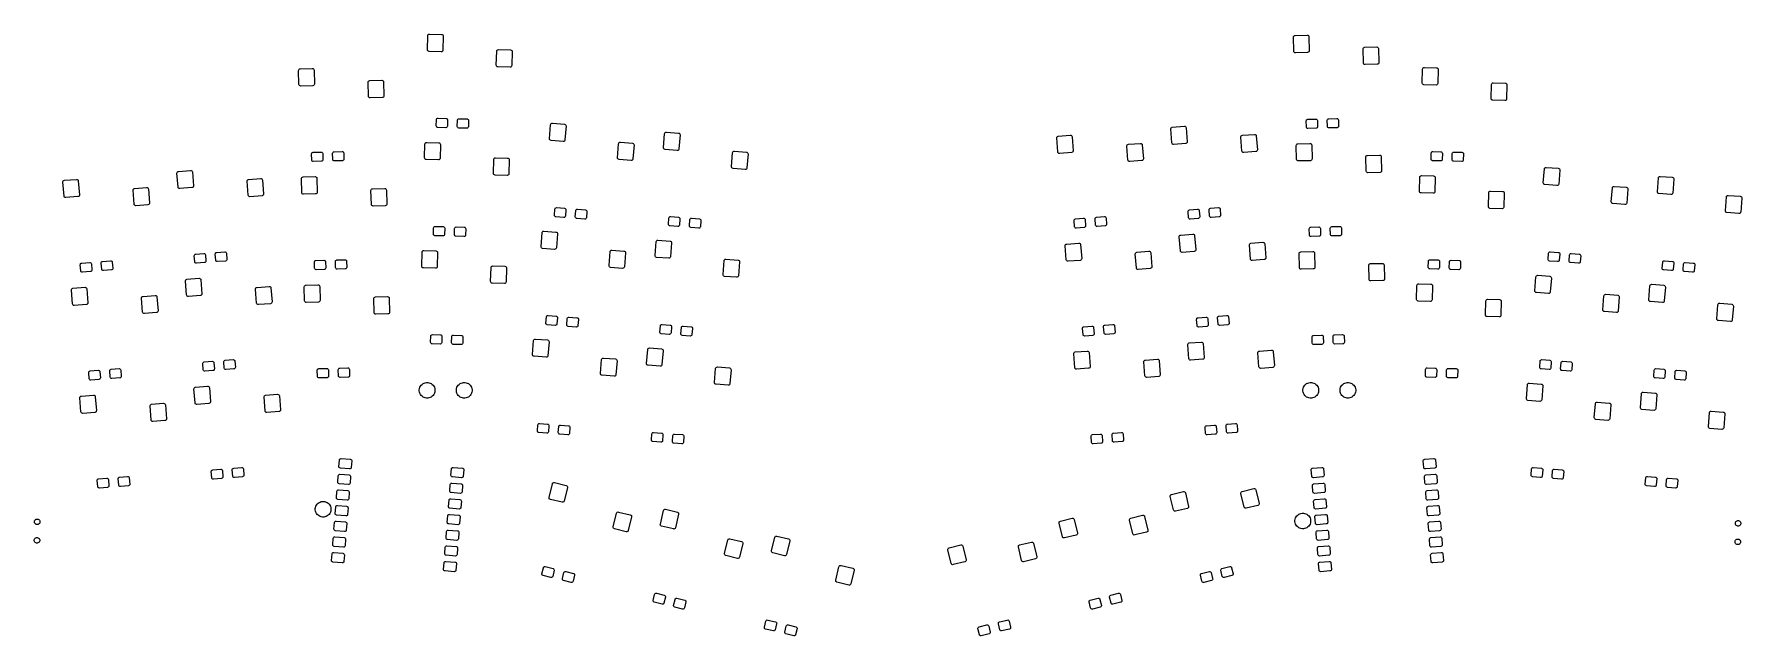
# Model space of a CAD drawing. Extents: x -173 to 103, y -39 to 58.
import ezdxf

# ---------------------------------------------------------------- set-up
doc = ezdxf.new("R2010")
doc.units = 0
doc.layers.add('BLACK', color=7, linetype='CONTINUOUS')

msp = doc.modelspace()

# ---------------------------------------------------------------- linework, layer by layer
at = {"layer": 'BLACK', "linetype": 'CONTINUOUS'}
for p, q in [((-109.402244, 55.8223), (-109.343176, 58.078048)), ((-109.343176, 58.078048), (-109.319776, 58.18146)), ((-109.319776, 58.18146), (-109.258583, 58.268046)), ((-109.258583, 58.268046), (-109.168913, 58.324624)), ((-109.168913, 58.324624), (-109.064416, 58.342579)), ((-109.064416, 58.342579), (-107.108565, 58.291364)), ((-107.108565, 58.291364), (-107.005153, 58.267964)), ((-107.005153, 58.267964), (-106.918567, 58.206771)), ((-106.918567, 58.206771), (-106.861989, 58.117101)), ((-106.844034, 58.012604), (-106.903102, 55.756856)), ((-106.861989, 58.117101), (-106.844034, 58.012604)), ((30.664113, 57.954804), (30.720691, 58.044474)), ((30.720691, 58.044474), (30.807277, 58.105667)), ((30.807277, 58.105667), (30.910691, 58.129066)), ((30.910691, 58.129066), (32.866541, 58.180283)), ((32.866541, 58.180283), (32.971037, 58.162327)), ((32.971037, 58.162327), (33.060707, 58.105749)), ((33.060707, 58.105749), (33.1219, 58.019163)), ((33.1219, 58.019163), (33.145299, 57.91575)), ((-109.384289, 55.717803), (-109.402244, 55.8223)), ((-109.327711, 55.628133), (-109.384289, 55.717803)), ((-109.241125, 55.56694), (-109.327711, 55.628133)), ((-109.137713, 55.54354), (-109.241125, 55.56694)), ((-107.181862, 55.492325), (-109.137713, 55.54354)), ((-107.077365, 55.51028), (-107.181862, 55.492325)), ((-106.987695, 55.566858), (-107.077365, 55.51028)), ((-106.926502, 55.653444), (-106.987695, 55.566858)), ((-106.903102, 55.756856), (-106.926502, 55.653444)), ((-98.263671, 53.329872), (-98.204603, 55.58562)), ((-98.204603, 55.58562), (-98.181203, 55.689032)), ((-98.181203, 55.689032), (-98.12001, 55.775618)), ((-98.12001, 55.775618), (-98.03034, 55.832196)), ((-98.03034, 55.832196), (-97.925843, 55.850151)), ((-97.925843, 55.850151), (-95.969992, 55.798936)), ((-95.969992, 55.798936), (-95.86658, 55.775536)), ((-95.86658, 55.775536), (-95.779994, 55.714343)), ((-95.779994, 55.714343), (-95.723416, 55.624673)), ((-95.705461, 55.520176), (-95.764529, 53.264428)), ((-95.723416, 55.624673), (-95.705461, 55.520176)), ((30.646157, 57.850308), (30.664113, 57.954804)), ((30.705227, 55.59456), (30.646157, 57.850308)), ((30.728626, 55.491147), (30.705227, 55.59456)), ((30.789819, 55.404561), (30.728626, 55.491147)), ((30.879489, 55.347983), (30.789819, 55.404561)), ((30.983985, 55.330027), (30.879489, 55.347983)), ((32.939835, 55.381244), (30.983985, 55.330027)), ((33.043249, 55.404643), (32.939835, 55.381244)), ((33.129835, 55.465836), (33.043249, 55.404643)), ((33.186413, 55.555506), (33.129835, 55.465836)), ((33.145299, 57.91575), (33.204369, 55.660002)), ((33.204369, 55.660002), (33.186413, 55.555506)), ((41.899909, 55.944243), (41.917865, 56.048739)), ((41.958979, 53.688495), (41.899909, 55.944243)), ((41.917865, 56.048739), (41.974443, 56.138409)), ((41.974443, 56.138409), (42.061029, 56.199602)), ((42.061029, 56.199602), (42.164443, 56.223001)), ((42.164443, 56.223001), (44.120293, 56.274218)), ((44.120293, 56.274218), (44.224789, 56.256262)), ((44.224789, 56.256262), (44.314459, 56.199684)), ((44.314459, 56.199684), (44.375652, 56.113098)), ((44.375652, 56.113098), (44.399051, 56.009685)), ((44.399051, 56.009685), (44.458121, 53.753937)), ((-130.244129, 52.469234), (-130.226173, 52.57373)), ((-130.226173, 52.57373), (-130.169595, 52.6634)), ((-130.169595, 52.6634), (-130.083009, 52.724593)), ((-130.083009, 52.724593), (-129.979595, 52.747992)), ((-129.979595, 52.747992), (-128.023745, 52.799209)), ((-128.023745, 52.799209), (-127.919249, 52.781253)), ((-127.919249, 52.781253), (-127.829579, 52.724675)), ((-127.829579, 52.724675), (-127.768386, 52.638089)), ((-127.768386, 52.638089), (-127.744987, 52.534676)), ((-127.744987, 52.534676), (-127.685917, 50.278928)), ((-98.245716, 53.225375), (-98.263671, 53.329872)), ((-98.189138, 53.135705), (-98.245716, 53.225375)), ((-98.102552, 53.074512), (-98.189138, 53.135705)), ((-97.99914, 53.051112), (-98.102552, 53.074512)), ((-96.043289, 52.999897), (-97.99914, 53.051112)), ((-95.938792, 53.017852), (-96.043289, 52.999897)), ((-95.849122, 53.07443), (-95.938792, 53.017852)), ((-95.787929, 53.161016), (-95.849122, 53.07443)), ((-95.764529, 53.264428), (-95.787929, 53.161016)), ((41.982378, 53.585082), (41.958979, 53.688495)), ((42.043571, 53.498496), (41.982378, 53.585082)), ((42.133241, 53.441918), (42.043571, 53.498496)), ((42.237737, 53.423962), (42.133241, 53.441918)), ((44.193587, 53.475179), (42.237737, 53.423962)), ((44.297001, 53.498578), (44.193587, 53.475179)), ((44.383587, 53.559771), (44.297001, 53.498578)), ((44.440165, 53.649441), (44.383587, 53.559771)), ((44.458121, 53.753937), (44.440165, 53.649441)), ((51.488042, 50.441226), (51.54711, 52.696974)), ((51.54711, 52.696974), (51.57051, 52.800386)), ((51.57051, 52.800386), (51.631703, 52.886972)), ((51.631703, 52.886972), (51.721373, 52.94355)), ((51.721373, 52.94355), (51.82587, 52.961505)), ((51.82587, 52.961505), (53.781721, 52.91029)), ((53.781721, 52.91029), (53.885133, 52.88689)), ((53.885133, 52.88689), (53.971719, 52.825697)), ((53.971719, 52.825697), (54.028297, 52.736027)), ((54.046252, 52.63153), (53.987184, 50.375782)), ((54.028297, 52.736027), (54.046252, 52.63153)), ((-130.185059, 50.213486), (-130.244129, 52.469234)), ((-130.16166, 50.110073), (-130.185059, 50.213486)), ((-130.100467, 50.023487), (-130.16166, 50.110073)), ((-130.010797, 49.966909), (-130.100467, 50.023487)), ((-129.906301, 49.948953), (-130.010797, 49.966909)), ((-127.950451, 50.00017), (-129.906301, 49.948953)), ((-127.847037, 50.023569), (-127.950451, 50.00017)), ((-127.760451, 50.084762), (-127.847037, 50.023569)), ((-127.703873, 50.174432), (-127.760451, 50.084762)), ((-127.685917, 50.278928), (-127.703873, 50.174432)), ((-118.990377, 50.563169), (-118.972421, 50.667665)), ((-118.931307, 48.307421), (-118.990377, 50.563169)), ((-118.972421, 50.667665), (-118.915843, 50.757335)), ((-118.915843, 50.757335), (-118.829257, 50.818528)), ((-118.829257, 50.818528), (-118.725843, 50.841927)), ((-118.725843, 50.841927), (-116.769993, 50.893144)), ((-116.769993, 50.893144), (-116.665497, 50.875188)), ((-116.665497, 50.875188), (-116.575827, 50.81861)), ((-116.575827, 50.81861), (-116.514634, 50.732024)), ((-116.514634, 50.732024), (-116.491235, 50.628611)), ((-116.491235, 50.628611), (-116.432165, 48.372863)), ((51.505997, 50.336729), (51.488042, 50.441226)), ((51.562575, 50.247059), (51.505997, 50.336729)), ((51.649161, 50.185866), (51.562575, 50.247059)), ((51.752573, 50.162466), (51.649161, 50.185866)), ((53.708424, 50.111251), (51.752573, 50.162466)), ((53.812921, 50.129206), (53.708424, 50.111251)), ((53.902591, 50.185784), (53.812921, 50.129206)), ((53.963784, 50.27237), (53.902591, 50.185784)), ((53.987184, 50.375782), (53.963784, 50.27237)), ((62.626615, 47.948798), (62.685683, 50.204546)), ((62.685683, 50.204546), (62.709083, 50.307958)), ((62.709083, 50.307958), (62.770276, 50.394544)), ((62.770276, 50.394544), (62.859946, 50.451122)), ((62.859946, 50.451122), (62.964443, 50.469077)), ((62.964443, 50.469077), (64.920294, 50.417862)), ((64.920294, 50.417862), (65.023706, 50.394462)), ((65.023706, 50.394462), (65.110292, 50.333269)), ((65.110292, 50.333269), (65.16687, 50.243599)), ((65.184825, 50.139102), (65.125757, 47.883354)), ((65.16687, 50.243599), (65.184825, 50.139102)), ((-118.907908, 48.204008), (-118.931307, 48.307421)), ((-118.846715, 48.117422), (-118.907908, 48.204008)), ((-118.757045, 48.060844), (-118.846715, 48.117422)), ((-118.652549, 48.042888), (-118.757045, 48.060844)), ((-116.696699, 48.094105), (-118.652549, 48.042888)), ((-116.593285, 48.117504), (-116.696699, 48.094105)), ((-116.506699, 48.178697), (-116.593285, 48.117504)), ((-116.450121, 48.268367), (-116.506699, 48.178697)), ((-116.432165, 48.372863), (-116.450121, 48.268367)), ((62.64457, 47.844301), (62.626615, 47.948798)), ((62.701148, 47.754631), (62.64457, 47.844301)), ((62.787734, 47.693438), (62.701148, 47.754631)), ((62.891146, 47.670038), (62.787734, 47.693438)), ((64.846997, 47.618823), (62.891146, 47.670038)), ((64.951494, 47.636778), (64.846997, 47.618823)), ((65.041164, 47.693356), (64.951494, 47.636778)), ((65.102357, 47.779942), (65.041164, 47.693356)), ((65.125757, 47.883354), (65.102357, 47.779942)), ((-107.9741, 43.508956), (-107.947923, 44.508613)), ((-107.947923, 44.508613), (-107.926395, 44.603753)), ((-107.926395, 44.603753), (-107.870098, 44.683413)), ((-107.870098, 44.683413), (-107.787601, 44.735464)), ((-107.787601, 44.735464), (-107.691465, 44.751983)), ((-107.691465, 44.751983), (-106.39191, 44.717953)), ((-106.39191, 44.717953), (-106.29677, 44.696425)), ((-106.29677, 44.696425), (-106.21711, 44.640128)), ((-106.21711, 44.640128), (-106.165059, 44.557631)), ((-106.14854, 44.461494), (-106.174717, 43.461837)), ((-106.165059, 44.557631), (-106.14854, 44.461494)), ((-104.575266, 43.419954), (-104.549089, 44.419611)), ((-104.549089, 44.419611), (-104.527561, 44.514751)), ((-104.527561, 44.514751), (-104.471264, 44.594411)), ((-104.471264, 44.594411), (-104.388767, 44.646462)), ((-104.388767, 44.646462), (-104.292631, 44.662981)), ((-104.292631, 44.662981), (-102.993076, 44.628951)), ((-102.993076, 44.628951), (-102.897936, 44.607423)), ((-102.897936, 44.607423), (-102.818276, 44.551126)), ((-102.818276, 44.551126), (-102.766225, 44.468629)), ((-102.749706, 44.372492), (-102.775883, 43.372835)), ((-102.766225, 44.468629), (-102.749706, 44.372492)), ((32.717803, 44.331768), (32.734322, 44.427905)), ((32.74398, 43.332111), (32.717803, 44.331768)), ((32.734322, 44.427905), (32.786373, 44.510402)), ((32.786373, 44.510402), (32.866033, 44.566699)), ((32.866033, 44.566699), (32.961173, 44.588227)), ((32.961173, 44.588227), (34.260728, 44.622257)), ((34.260728, 44.622257), (34.356864, 44.605738)), ((34.356864, 44.605738), (34.439361, 44.553687)), ((34.439361, 44.553687), (34.495658, 44.474027)), ((34.495658, 44.474027), (34.517186, 44.378887)), ((34.517186, 44.378887), (34.543363, 43.37923)), ((36.116637, 44.42077), (36.133156, 44.516907)), ((36.142814, 43.421113), (36.116637, 44.42077)), ((36.133156, 44.516907), (36.185207, 44.599404)), ((36.185207, 44.599404), (36.264867, 44.655701)), ((36.264867, 44.655701), (36.360007, 44.677229)), ((36.360007, 44.677229), (37.659562, 44.711259)), ((37.659562, 44.711259), (37.755698, 44.69474)), ((37.755698, 44.69474), (37.838195, 44.642689)), ((37.838195, 44.642689), (37.894492, 44.563029)), ((37.894492, 44.563029), (37.91602, 44.467889)), ((37.91602, 44.467889), (37.942197, 43.468232)), ((-107.957581, 43.412819), (-107.9741, 43.508956)), ((-107.90553, 43.330322), (-107.957581, 43.412819)), ((-107.82587, 43.274025), (-107.90553, 43.330322)), ((-107.73073, 43.252497), (-107.82587, 43.274025)), ((-106.431175, 43.218467), (-107.73073, 43.252497)), ((-106.335039, 43.234986), (-106.431175, 43.218467)), ((-106.252542, 43.287037), (-106.335039, 43.234986)), ((-106.196245, 43.366697), (-106.252542, 43.287037)), ((-106.174717, 43.461837), (-106.196245, 43.366697)), ((-104.558747, 43.323817), (-104.575266, 43.419954)), ((-104.506696, 43.24132), (-104.558747, 43.323817)), ((-104.427036, 43.185023), (-104.506696, 43.24132)), ((-104.331896, 43.163495), (-104.427036, 43.185023)), ((-103.032341, 43.129465), (-104.331896, 43.163495)), ((-102.936205, 43.145984), (-103.032341, 43.129465)), ((-102.853708, 43.198035), (-102.936205, 43.145984)), ((-102.797411, 43.277695), (-102.853708, 43.198035)), ((-102.775883, 43.372835), (-102.797411, 43.277695)), ((-89.659105, 41.441927), (-89.482061, 43.691492)), ((-89.646644, 41.336634), (-89.659105, 41.441927)), ((-89.482061, 43.691492), (-89.453281, 43.793538)), ((-89.453281, 43.793538), (-89.38764, 43.876803)), ((-89.38764, 43.876803), (-89.295132, 43.92861)), ((-89.295132, 43.92861), (-89.189839, 43.941072)), ((-89.189839, 43.941072), (-87.239349, 43.787566)), ((-87.239349, 43.787566), (-87.137302, 43.758786)), ((-86.989769, 43.495343), (-87.166813, 41.245778)), ((-87.137302, 43.758786), (-87.054038, 43.693144)), ((-87.054038, 43.693144), (-87.00223, 43.600636)), ((-87.00223, 43.600636), (-86.989769, 43.495343)), ((-71.216135, 39.990434), (-71.039091, 42.239999)), ((-71.039091, 42.239999), (-71.010311, 42.342045)), ((-71.010311, 42.342045), (-70.94467, 42.42531)), ((-70.94467, 42.42531), (-70.852162, 42.477117)), ((-70.852162, 42.477117), (-70.746869, 42.489579)), ((-70.746869, 42.489579), (-68.796379, 42.336073)), ((-68.796379, 42.336073), (-68.694332, 42.307293)), ((-68.546799, 42.04385), (-68.723843, 39.794285)), ((-68.694332, 42.307293), (-68.611068, 42.241651)), ((-68.611068, 42.241651), (-68.55926, 42.149143)), ((-68.55926, 42.149143), (-68.546799, 42.04385)), ((-7.634089, 41.557405), (-7.621627, 41.662697)), ((-7.457043, 39.30784), (-7.634089, 41.557405)), ((-7.621627, 41.662697), (-7.569819, 41.755205)), ((-7.569819, 41.755205), (-7.486555, 41.820847)), ((-7.486555, 41.820847), (-7.384507, 41.849626)), ((-7.384507, 41.849626), (-5.434017, 42.003134)), ((-5.434017, 42.003134), (-5.328725, 41.990671)), ((-5.328725, 41.990671), (-5.236217, 41.938864)), ((-5.236217, 41.938864), (-5.170576, 41.855599)), ((-5.170576, 41.855599), (-5.141797, 41.753552)), ((-5.141797, 41.753552), (-4.964751, 39.503987)), ((10.808881, 43.008898), (10.821343, 43.11419)), ((10.985927, 40.759333), (10.808881, 43.008898)), ((10.821343, 43.11419), (10.873151, 43.206698)), ((10.873151, 43.206698), (10.956415, 43.27234)), ((10.956415, 43.27234), (11.058463, 43.301119)), ((11.058463, 43.301119), (13.008953, 43.454627)), ((13.008953, 43.454627), (13.114245, 43.442164)), ((13.114245, 43.442164), (13.206753, 43.390357)), ((13.206753, 43.390357), (13.272394, 43.307092)), ((13.272394, 43.307092), (13.301173, 43.205045)), ((13.301173, 43.205045), (13.478219, 40.95548)), ((22.146965, 41.694422), (22.159427, 41.799714)), ((22.324011, 39.444857), (22.146965, 41.694422)), ((22.159427, 41.799714), (22.211235, 41.892222)), ((22.211235, 41.892222), (22.294499, 41.957864)), ((22.294499, 41.957864), (22.396547, 41.986643)), ((22.396547, 41.986643), (24.347037, 42.140151)), ((24.347037, 42.140151), (24.452329, 42.127688)), ((24.452329, 42.127688), (24.544837, 42.075881)), ((24.544837, 42.075881), (24.610478, 41.992616)), ((24.610478, 41.992616), (24.639257, 41.890569)), ((24.639257, 41.890569), (24.816303, 39.641004)), ((32.765508, 43.236971), (32.74398, 43.332111)), ((32.821805, 43.157311), (32.765508, 43.236971)), ((32.904302, 43.10526), (32.821805, 43.157311)), ((33.000438, 43.088741), (32.904302, 43.10526)), ((34.299993, 43.122771), (33.000438, 43.088741)), ((34.395133, 43.144299), (34.299993, 43.122771)), ((34.474793, 43.200596), (34.395133, 43.144299)), ((34.526844, 43.283093), (34.474793, 43.200596)), ((34.543363, 43.37923), (34.526844, 43.283093)), ((36.164342, 43.325973), (36.142814, 43.421113)), ((36.220639, 43.246313), (36.164342, 43.325973)), ((36.303136, 43.194262), (36.220639, 43.246313)), ((36.399272, 43.177743), (36.303136, 43.194262)), ((37.698827, 43.211773), (36.399272, 43.177743)), ((37.793967, 43.233301), (37.698827, 43.211773)), ((37.873627, 43.289598), (37.793967, 43.233301)), ((37.925678, 43.372095), (37.873627, 43.289598)), ((37.942197, 43.468232), (37.925678, 43.372095)), ((-128.14058, 38.991418), (-128.124061, 39.087555)), ((-128.114403, 37.991761), (-128.14058, 38.991418)), ((-128.124061, 39.087555), (-128.07201, 39.170052)), ((-128.07201, 39.170052), (-127.99235, 39.226349)), ((-127.99235, 39.226349), (-127.89721, 39.247877)), ((-127.89721, 39.247877), (-126.597655, 39.281907)), ((-126.597655, 39.281907), (-126.501519, 39.265388)), ((-126.501519, 39.265388), (-126.419022, 39.213337)), ((-126.419022, 39.213337), (-126.362725, 39.133677)), ((-126.362725, 39.133677), (-126.341197, 39.038537)), ((-126.341197, 39.038537), (-126.31502, 38.03888)), ((-124.741746, 39.08042), (-124.725227, 39.176557)), ((-124.715569, 38.080763), (-124.741746, 39.08042)), ((-124.725227, 39.176557), (-124.673176, 39.259054)), ((-124.673176, 39.259054), (-124.593516, 39.315351)), ((-124.593516, 39.315351), (-124.498376, 39.336879)), ((-124.498376, 39.336879), (-123.198821, 39.370909)), ((-123.198821, 39.370909), (-123.102685, 39.35439)), ((-123.102685, 39.35439), (-123.020188, 39.302339)), ((-123.020188, 39.302339), (-122.963891, 39.222679)), ((-122.963891, 39.222679), (-122.942363, 39.127539)), ((-122.942363, 39.127539), (-122.916186, 38.127882)), ((-109.860341, 38.328297), (-109.801273, 40.584045)), ((-109.801273, 40.584045), (-109.777873, 40.687457)), ((-109.777873, 40.687457), (-109.71668, 40.774043)), ((-109.71668, 40.774043), (-109.62701, 40.830621)), ((-109.62701, 40.830621), (-109.522513, 40.848576)), ((-109.522513, 40.848576), (-107.566662, 40.797361)), ((-107.566662, 40.797361), (-107.46325, 40.773961)), ((-107.46325, 40.773961), (-107.376664, 40.712768)), ((-107.376664, 40.712768), (-107.320086, 40.623098)), ((-107.302131, 40.518601), (-107.361199, 38.262853)), ((-107.320086, 40.623098), (-107.302131, 40.518601)), ((-89.594836, 41.244126), (-89.646644, 41.336634)), ((-89.511572, 41.178484), (-89.594836, 41.244126)), ((-89.409525, 41.149704), (-89.511572, 41.178484)), ((-87.459035, 40.996198), (-89.409525, 41.149704)), ((-87.353742, 41.00866), (-87.459035, 40.996198)), ((-87.261234, 41.060467), (-87.353742, 41.00866)), ((-87.195593, 41.143732), (-87.261234, 41.060467)), ((-87.166813, 41.245778), (-87.195593, 41.143732)), ((-78.666241, 38.369967), (-78.489197, 40.619532)), ((-78.489197, 40.619532), (-78.460417, 40.721578)), ((-78.460417, 40.721578), (-78.394776, 40.804843)), ((-78.394776, 40.804843), (-78.302268, 40.85665)), ((-78.302268, 40.85665), (-78.196975, 40.869112)), ((-78.196975, 40.869112), (-76.246485, 40.715606)), ((-76.246485, 40.715606), (-76.144438, 40.686826)), ((-75.996905, 40.423383), (-76.173949, 38.173818)), ((-76.144438, 40.686826), (-76.061174, 40.621184)), ((-76.061174, 40.621184), (-76.009366, 40.528676)), ((-76.009366, 40.528676), (-75.996905, 40.423383)), ((-71.203674, 39.885141), (-71.216135, 39.990434)), ((-71.151866, 39.792633), (-71.203674, 39.885141)), ((-71.068602, 39.726991), (-71.151866, 39.792633)), ((-70.966555, 39.698211), (-71.068602, 39.726991)), ((-69.016065, 39.544705), (-70.966555, 39.698211)), ((-68.910772, 39.557167), (-69.016065, 39.544705)), ((-68.818264, 39.608974), (-68.910772, 39.557167)), ((-68.752623, 39.692239), (-68.818264, 39.608974)), ((-68.723843, 39.794285), (-68.752623, 39.692239)), ((-60.223271, 36.918474), (-60.046227, 39.168039)), ((-60.046227, 39.168039), (-60.017447, 39.270085)), ((-60.017447, 39.270085), (-59.951806, 39.35335)), ((-59.951806, 39.35335), (-59.859298, 39.405157)), ((-59.859298, 39.405157), (-59.754005, 39.417619)), ((-59.754005, 39.417619), (-57.803515, 39.264113)), ((-57.803515, 39.264113), (-57.701468, 39.235333)), ((-57.553935, 38.97189), (-57.730979, 36.722325)), ((-57.701468, 39.235333), (-57.618204, 39.169691)), ((-57.618204, 39.169691), (-57.566396, 39.077183)), ((-57.566396, 39.077183), (-57.553935, 38.97189)), ((-7.428264, 39.205793), (-7.457043, 39.30784)), ((-7.362623, 39.122528), (-7.428264, 39.205793)), ((-7.270115, 39.070721), (-7.362623, 39.122528)), ((-7.164823, 39.058258), (-7.270115, 39.070721)), ((-5.214333, 39.211766), (-7.164823, 39.058258)), ((-5.112285, 39.240545), (-5.214333, 39.211766)), ((-5.029021, 39.306187), (-5.112285, 39.240545)), ((-4.977213, 39.398695), (-5.029021, 39.306187)), ((-4.964751, 39.503987), (-4.977213, 39.398695)), ((3.703995, 40.242929), (3.716457, 40.348221)), ((3.881041, 37.993364), (3.703995, 40.242929)), ((3.716457, 40.348221), (3.768265, 40.440729)), ((3.768265, 40.440729), (3.851529, 40.506371)), ((3.851529, 40.506371), (3.953577, 40.53515)), ((3.953577, 40.53515), (5.904067, 40.688658)), ((5.904067, 40.688658), (6.009359, 40.676195)), ((6.009359, 40.676195), (6.101867, 40.624388)), ((6.101867, 40.624388), (6.167508, 40.541123)), ((6.167508, 40.541123), (6.196287, 40.439076)), ((6.196287, 40.439076), (6.373333, 38.189511)), ((11.014706, 40.657286), (10.985927, 40.759333)), ((11.080347, 40.574021), (11.014706, 40.657286)), ((11.172855, 40.522214), (11.080347, 40.574021)), ((11.278147, 40.509751), (11.172855, 40.522214)), ((13.228637, 40.663259), (11.278147, 40.509751)), ((13.330685, 40.692038), (13.228637, 40.663259)), ((13.413949, 40.75768), (13.330685, 40.692038)), ((13.465757, 40.850188), (13.413949, 40.75768)), ((13.478219, 40.95548), (13.465757, 40.850188)), ((22.35279, 39.34281), (22.324011, 39.444857)), ((22.418431, 39.259545), (22.35279, 39.34281)), ((22.510939, 39.207738), (22.418431, 39.259545)), ((22.616231, 39.195275), (22.510939, 39.207738)), ((24.566721, 39.348783), (22.616231, 39.195275)), ((24.668769, 39.377562), (24.566721, 39.348783)), ((24.752033, 39.443204), (24.668769, 39.377562)), ((24.803841, 39.535712), (24.752033, 39.443204)), ((24.816303, 39.641004), (24.803841, 39.535712)), ((31.104254, 40.356305), (31.12221, 40.460801)), ((31.163324, 38.100557), (31.104254, 40.356305)), ((31.12221, 40.460801), (31.178788, 40.550471)), ((31.178788, 40.550471), (31.265374, 40.611664)), ((31.265374, 40.611664), (31.368788, 40.635063)), ((31.368788, 40.635063), (33.324638, 40.68628)), ((33.324638, 40.68628), (33.429134, 40.668324)), ((33.429134, 40.668324), (33.518804, 40.611746)), ((33.518804, 40.611746), (33.579997, 40.52516)), ((33.579997, 40.52516), (33.603396, 40.421747)), ((33.603396, 40.421747), (33.662466, 38.165999)), ((42.43254, 38.644406), (42.519126, 38.705599)), ((42.519126, 38.705599), (42.62254, 38.728998)), ((42.62254, 38.728998), (44.57839, 38.780215)), ((44.57839, 38.780215), (44.682886, 38.762259)), ((44.682886, 38.762259), (44.772556, 38.705681)), ((44.772556, 38.705681), (44.833749, 38.619095)), ((52.916186, 38.127882), (52.942363, 39.127539)), ((52.942363, 39.127539), (52.963891, 39.222679)), ((52.963891, 39.222679), (53.020188, 39.302339)), ((53.020188, 39.302339), (53.102685, 39.35439)), ((53.102685, 39.35439), (53.198821, 39.370909)), ((53.198821, 39.370909), (54.498376, 39.336879)), ((54.498376, 39.336879), (54.593516, 39.315351)), ((54.593516, 39.315351), (54.673176, 39.259054)), ((54.673176, 39.259054), (54.725227, 39.176557)), ((54.741746, 39.08042), (54.715569, 38.080763)), ((54.725227, 39.176557), (54.741746, 39.08042)), ((56.31502, 38.03888), (56.341197, 39.038537)), ((56.341197, 39.038537), (56.362725, 39.133677)), ((56.362725, 39.133677), (56.419022, 39.213337)), ((56.419022, 39.213337), (56.501519, 39.265388)), ((56.501519, 39.265388), (56.597655, 39.281907)), ((56.597655, 39.281907), (57.89721, 39.247877)), ((57.89721, 39.247877), (57.99235, 39.226349)), ((57.99235, 39.226349), (58.07201, 39.170052)), ((58.07201, 39.170052), (58.124061, 39.087555)), ((58.14058, 38.991418), (58.114403, 37.991761)), ((58.124061, 39.087555), (58.14058, 38.991418)), ((-149.910596, 35.86912), (-149.898134, 35.974412)), ((-149.898134, 35.974412), (-149.846326, 36.06692)), ((-149.846326, 36.06692), (-149.763062, 36.132562)), ((-149.763062, 36.132562), (-149.661014, 36.161341)), ((-149.661014, 36.161341), (-147.710524, 36.314849)), ((-147.710524, 36.314849), (-147.605232, 36.302386)), ((-147.605232, 36.302386), (-147.512724, 36.250579)), ((-147.512724, 36.250579), (-147.447083, 36.167314)), ((-147.447083, 36.167314), (-147.418304, 36.065267)), ((-147.418304, 36.065267), (-147.241258, 33.815702)), ((-128.092875, 37.896621), (-128.114403, 37.991761)), ((-128.036578, 37.816961), (-128.092875, 37.896621)), ((-127.954081, 37.76491), (-128.036578, 37.816961)), ((-127.857945, 37.748391), (-127.954081, 37.76491)), ((-126.55839, 37.782421), (-127.857945, 37.748391)), ((-126.46325, 37.803949), (-126.55839, 37.782421)), ((-126.38359, 37.860246), (-126.46325, 37.803949)), ((-126.331539, 37.942743), (-126.38359, 37.860246)), ((-126.31502, 38.03888), (-126.331539, 37.942743)), ((-124.694041, 37.985623), (-124.715569, 38.080763)), ((-124.637744, 37.905963), (-124.694041, 37.985623)), ((-124.555247, 37.853912), (-124.637744, 37.905963)), ((-124.459111, 37.837393), (-124.555247, 37.853912)), ((-123.159556, 37.871423), (-124.459111, 37.837393)), ((-123.064416, 37.892951), (-123.159556, 37.871423)), ((-122.984756, 37.949248), (-123.064416, 37.892951)), ((-122.932705, 38.031745), (-122.984756, 37.949248)), ((-122.916186, 38.127882), (-122.932705, 38.031745)), ((-109.842386, 38.2238), (-109.860341, 38.328297)), ((-109.785808, 38.13413), (-109.842386, 38.2238)), ((-109.699222, 38.072937), (-109.785808, 38.13413)), ((-109.59581, 38.049537), (-109.699222, 38.072937)), ((-107.639959, 37.998322), (-109.59581, 38.049537)), ((-107.535462, 38.016277), (-107.639959, 37.998322)), ((-107.445792, 38.072855), (-107.535462, 38.016277)), ((-107.384599, 38.159441), (-107.445792, 38.072855)), ((-107.361199, 38.262853), (-107.384599, 38.159441)), ((-98.721768, 35.835869), (-98.6627, 38.091617)), ((-98.6627, 38.091617), (-98.6393, 38.195029)), ((-98.6393, 38.195029), (-98.578107, 38.281615)), ((-98.578107, 38.281615), (-98.488437, 38.338193)), ((-98.488437, 38.338193), (-98.38394, 38.356148)), ((-98.38394, 38.356148), (-96.428089, 38.304933)), ((-96.428089, 38.304933), (-96.324677, 38.281533)), ((-96.324677, 38.281533), (-96.238091, 38.22034)), ((-96.238091, 38.22034), (-96.181513, 38.13067)), ((-96.163558, 38.026173), (-96.222626, 35.770425)), ((-96.181513, 38.13067), (-96.163558, 38.026173)), ((-78.65378, 38.264674), (-78.666241, 38.369967)), ((-78.601972, 38.172166), (-78.65378, 38.264674)), ((-78.518708, 38.106524), (-78.601972, 38.172166)), ((-78.416661, 38.077744), (-78.518708, 38.106524)), ((-76.466171, 37.924238), (-78.416661, 38.077744)), ((-76.360878, 37.9367), (-76.466171, 37.924238)), ((-76.26837, 37.988507), (-76.360878, 37.9367)), ((-76.202729, 38.071772), (-76.26837, 37.988507)), ((-76.173949, 38.173818), (-76.202729, 38.071772)), ((-60.21081, 36.813181), (-60.223271, 36.918474)), ((-60.159002, 36.720673), (-60.21081, 36.813181)), ((-60.075738, 36.655031), (-60.159002, 36.720673)), ((-59.973691, 36.626251), (-60.075738, 36.655031)), ((-58.023201, 36.472745), (-59.973691, 36.626251)), ((-57.917908, 36.485207), (-58.023201, 36.472745)), ((-57.8254, 36.537014), (-57.917908, 36.485207)), ((-57.759759, 36.620279), (-57.8254, 36.537014)), ((-57.730979, 36.722325), (-57.759759, 36.620279)), ((3.90982, 37.891317), (3.881041, 37.993364)), ((3.975461, 37.808052), (3.90982, 37.891317)), ((4.067969, 37.756245), (3.975461, 37.808052)), ((4.173261, 37.743782), (4.067969, 37.756245)), ((6.123751, 37.89729), (4.173261, 37.743782)), ((6.225799, 37.926069), (6.123751, 37.89729)), ((6.309063, 37.991711), (6.225799, 37.926069)), ((6.360871, 38.084219), (6.309063, 37.991711)), ((6.373333, 38.189511), (6.360871, 38.084219)), ((31.186723, 37.997144), (31.163324, 38.100557)), ((31.247916, 37.910558), (31.186723, 37.997144)), ((31.337586, 37.85398), (31.247916, 37.910558)), ((31.442082, 37.836024), (31.337586, 37.85398)), ((33.397932, 37.887241), (31.442082, 37.836024)), ((33.501346, 37.91064), (33.397932, 37.887241)), ((33.587932, 37.971833), (33.501346, 37.91064)), ((33.64451, 38.061503), (33.587932, 37.971833)), ((33.662466, 38.165999), (33.64451, 38.061503)), ((42.358006, 38.45024), (42.375962, 38.554736)), ((42.417076, 36.194492), (42.358006, 38.45024)), ((42.375962, 38.554736), (42.43254, 38.644406)), ((42.440475, 36.091079), (42.417076, 36.194492)), ((42.501668, 36.004493), (42.440475, 36.091079)), ((42.591338, 35.947915), (42.501668, 36.004493)), ((42.695834, 35.929959), (42.591338, 35.947915)), ((44.651684, 35.981176), (42.695834, 35.929959)), ((44.755098, 36.004575), (44.651684, 35.981176)), ((44.841684, 36.065768), (44.755098, 36.004575)), ((44.833749, 38.619095), (44.857148, 38.515682)), ((44.898262, 36.155438), (44.841684, 36.065768)), ((44.857148, 38.515682), (44.916218, 36.259934)), ((44.916218, 36.259934), (44.898262, 36.155438)), ((52.932705, 38.031745), (52.916186, 38.127882)), ((52.984756, 37.949248), (52.932705, 38.031745)), ((53.064416, 37.892951), (52.984756, 37.949248)), ((53.159556, 37.871423), (53.064416, 37.892951)), ((54.459111, 37.837393), (53.159556, 37.871423)), ((54.555247, 37.853912), (54.459111, 37.837393)), ((54.637744, 37.905963), (54.555247, 37.853912)), ((54.694041, 37.985623), (54.637744, 37.905963)), ((54.715569, 38.080763), (54.694041, 37.985623)), ((56.331539, 37.942743), (56.31502, 38.03888)), ((56.38359, 37.860246), (56.331539, 37.942743)), ((56.46325, 37.803949), (56.38359, 37.860246)), ((56.55839, 37.782421), (56.46325, 37.803949)), ((57.857945, 37.748391), (56.55839, 37.782421)), ((57.954081, 37.76491), (57.857945, 37.748391)), ((58.036578, 37.816961), (57.954081, 37.76491)), ((58.092875, 37.896621), (58.036578, 37.816961)), ((58.114403, 37.991761), (58.092875, 37.896621)), ((71.060372, 34.302149), (71.237416, 36.551714)), ((71.237416, 36.551714), (71.266196, 36.65376)), ((71.266196, 36.65376), (71.331837, 36.737025)), ((71.331837, 36.737025), (71.424345, 36.788832)), ((71.424345, 36.788832), (71.529638, 36.801294)), ((71.529638, 36.801294), (73.480128, 36.647788)), ((73.480128, 36.647788), (73.582175, 36.619008)), ((73.729708, 36.355565), (73.552664, 34.106)), ((73.582175, 36.619008), (73.665439, 36.553366)), ((73.665439, 36.553366), (73.717247, 36.460858)), ((73.717247, 36.460858), (73.729708, 36.355565)), ((-168.353567, 34.417627), (-168.341105, 34.522919)), ((-168.176521, 32.168062), (-168.353567, 34.417627)), ((-168.341105, 34.522919), (-168.289297, 34.615427)), ((-168.289297, 34.615427), (-168.206033, 34.681069)), ((-168.206033, 34.681069), (-168.103985, 34.709848)), ((-168.103985, 34.709848), (-166.153495, 34.863356)), ((-166.153495, 34.863356), (-166.048203, 34.850893)), ((-166.048203, 34.850893), (-165.955695, 34.799086)), ((-165.955695, 34.799086), (-165.890054, 34.715821)), ((-165.890054, 34.715821), (-165.861275, 34.613774)), ((-165.861275, 34.613774), (-165.684229, 32.364209)), ((-157.015483, 33.103151), (-157.003021, 33.208443)), ((-157.003021, 33.208443), (-156.951213, 33.300951)), ((-156.951213, 33.300951), (-156.867949, 33.366593)), ((-156.867949, 33.366593), (-156.765901, 33.395372)), ((-156.765901, 33.395372), (-154.815411, 33.54888)), ((-154.815411, 33.54888), (-154.710119, 33.536417)), ((-154.710119, 33.536417), (-154.617611, 33.48461)), ((-154.617611, 33.48461), (-154.55197, 33.401345)), ((-154.55197, 33.401345), (-154.523191, 33.299298)), ((-154.523191, 33.299298), (-154.346145, 31.049733)), ((-149.73355, 33.619555), (-149.910596, 35.86912)), ((-149.704771, 33.517508), (-149.73355, 33.619555)), ((-149.63913, 33.434243), (-149.704771, 33.517508)), ((-149.546622, 33.382436), (-149.63913, 33.434243)), ((-149.44133, 33.369973), (-149.546622, 33.382436)), ((-147.49084, 33.523481), (-149.44133, 33.369973)), ((-147.388792, 33.55226), (-147.49084, 33.523481)), ((-147.305528, 33.617902), (-147.388792, 33.55226)), ((-147.25372, 33.71041), (-147.305528, 33.617902)), ((-147.241258, 33.815702), (-147.25372, 33.71041)), ((-138.572512, 34.554644), (-138.56005, 34.659936)), ((-138.395466, 32.305079), (-138.572512, 34.554644)), ((-138.56005, 34.659936), (-138.508242, 34.752444)), ((-138.508242, 34.752444), (-138.424978, 34.818086)), ((-138.424978, 34.818086), (-138.32293, 34.846865)), ((-138.32293, 34.846865), (-136.37244, 35.000373)), ((-136.37244, 35.000373), (-136.267148, 34.98791)), ((-136.267148, 34.98791), (-136.17464, 34.936103)), ((-136.17464, 34.936103), (-136.108999, 34.852838)), ((-136.108999, 34.852838), (-136.08022, 34.750791)), ((-136.08022, 34.750791), (-135.903174, 32.501226)), ((-129.786032, 34.97523), (-129.768076, 35.079726)), ((-129.726962, 32.719482), (-129.786032, 34.97523)), ((-129.768076, 35.079726), (-129.711498, 35.169396)), ((-129.711498, 35.169396), (-129.624912, 35.230589)), ((-129.624912, 35.230589), (-129.521498, 35.253988)), ((-129.521498, 35.253988), (-127.565648, 35.305205)), ((-127.565648, 35.305205), (-127.461152, 35.287249)), ((-127.461152, 35.287249), (-127.371482, 35.230671)), ((-127.371482, 35.230671), (-127.310289, 35.144085)), ((-127.310289, 35.144085), (-127.28689, 35.040672)), ((-127.28689, 35.040672), (-127.22782, 32.784924)), ((-118.53228, 33.069165), (-118.514324, 33.173661)), ((-118.514324, 33.173661), (-118.457746, 33.263331)), ((-118.457746, 33.263331), (-118.37116, 33.324524)), ((-118.37116, 33.324524), (-118.267746, 33.347923)), ((-118.267746, 33.347923), (-116.311896, 33.39914)), ((-116.311896, 33.39914), (-116.2074, 33.381184)), ((-116.2074, 33.381184), (-116.11773, 33.324606)), ((-116.11773, 33.324606), (-116.056537, 33.23802)), ((-116.056537, 33.23802), (-116.033138, 33.134607)), ((-98.703813, 35.731372), (-98.721768, 35.835869)), ((-98.647235, 35.641702), (-98.703813, 35.731372)), ((-98.560649, 35.580509), (-98.647235, 35.641702)), ((-98.457237, 35.557109), (-98.560649, 35.580509)), ((-96.501386, 35.505894), (-98.457237, 35.557109)), ((-96.396889, 35.523849), (-96.501386, 35.505894)), ((-96.307219, 35.580427), (-96.396889, 35.523849)), ((-96.246026, 35.667013), (-96.307219, 35.580427)), ((-96.222626, 35.770425), (-96.246026, 35.667013)), ((51.029945, 32.947222), (51.089013, 35.20297)), ((51.089013, 35.20297), (51.112413, 35.306382)), ((51.112413, 35.306382), (51.173606, 35.392968)), ((51.173606, 35.392968), (51.263276, 35.449546)), ((51.263276, 35.449546), (51.367773, 35.467501)), ((51.367773, 35.467501), (53.323624, 35.416286)), ((53.323624, 35.416286), (53.427036, 35.392886)), ((53.427036, 35.392886), (53.513622, 35.331693)), ((53.513622, 35.331693), (53.5702, 35.242023)), ((53.588155, 35.137526), (53.529087, 32.881778)), ((53.5702, 35.242023), (53.588155, 35.137526)), ((71.072833, 34.196856), (71.060372, 34.302149)), ((71.124641, 34.104348), (71.072833, 34.196856)), ((71.207905, 34.038706), (71.124641, 34.104348)), ((71.309952, 34.009926), (71.207905, 34.038706)), ((73.260442, 33.85642), (71.309952, 34.009926)), ((73.365735, 33.868882), (73.260442, 33.85642)), ((73.458243, 33.920689), (73.365735, 33.868882)), ((73.523884, 34.003954), (73.458243, 33.920689)), ((73.552664, 34.106), (73.523884, 34.003954)), ((82.053236, 31.230189), (82.23028, 33.479754)), ((82.23028, 33.479754), (82.25906, 33.5818)), ((82.25906, 33.5818), (82.324701, 33.665065)), ((82.324701, 33.665065), (82.417209, 33.716872)), ((82.417209, 33.716872), (82.522502, 33.729334)), ((82.522502, 33.729334), (84.472992, 33.575828)), ((84.472992, 33.575828), (84.575039, 33.547048)), ((84.722572, 33.283605), (84.545528, 31.03404)), ((84.575039, 33.547048), (84.658303, 33.481406)), ((84.658303, 33.481406), (84.710111, 33.388898)), ((84.710111, 33.388898), (84.722572, 33.283605)), ((89.503343, 32.850656), (89.680387, 35.100221)), ((89.680387, 35.100221), (89.709167, 35.202267)), ((89.709167, 35.202267), (89.774808, 35.285532)), ((89.774808, 35.285532), (89.867316, 35.337339)), ((89.867316, 35.337339), (89.972609, 35.349801)), ((89.972609, 35.349801), (91.923099, 35.196295)), ((91.923099, 35.196295), (92.025146, 35.167515)), ((92.172679, 34.904072), (91.995635, 32.654507)), ((92.025146, 35.167515), (92.10841, 35.101873)), ((92.10841, 35.101873), (92.160218, 35.009365)), ((92.160218, 35.009365), (92.172679, 34.904072)), ((-168.147742, 32.066015), (-168.176521, 32.168062)), ((-168.082101, 31.98275), (-168.147742, 32.066015)), ((-167.989593, 31.930943), (-168.082101, 31.98275)), ((-167.884301, 31.91848), (-167.989593, 31.930943)), ((-165.933811, 32.071988), (-167.884301, 31.91848)), ((-165.831763, 32.100767), (-165.933811, 32.071988)), ((-165.748499, 32.166409), (-165.831763, 32.100767)), ((-165.696691, 32.258917), (-165.748499, 32.166409)), ((-165.684229, 32.364209), (-165.696691, 32.258917)), ((-156.838437, 30.853586), (-157.015483, 33.103151)), ((-156.809658, 30.751539), (-156.838437, 30.853586)), ((-156.744017, 30.668274), (-156.809658, 30.751539)), ((-156.651509, 30.616467), (-156.744017, 30.668274)), ((-156.546217, 30.604004), (-156.651509, 30.616467)), ((-154.595727, 30.757512), (-156.546217, 30.604004)), ((-154.493679, 30.786291), (-154.595727, 30.757512)), ((-154.410415, 30.851933), (-154.493679, 30.786291)), ((-154.358607, 30.944441), (-154.410415, 30.851933)), ((-154.346145, 31.049733), (-154.358607, 30.944441)), ((-138.366687, 32.203032), (-138.395466, 32.305079)), ((-138.301046, 32.119767), (-138.366687, 32.203032)), ((-138.208538, 32.06796), (-138.301046, 32.119767)), ((-138.103246, 32.055497), (-138.208538, 32.06796)), ((-136.152756, 32.209005), (-138.103246, 32.055497)), ((-136.050708, 32.237784), (-136.152756, 32.209005)), ((-135.967444, 32.303426), (-136.050708, 32.237784)), ((-135.915636, 32.395934), (-135.967444, 32.303426)), ((-135.903174, 32.501226), (-135.915636, 32.395934)), ((-129.703563, 32.616069), (-129.726962, 32.719482)), ((-129.64237, 32.529483), (-129.703563, 32.616069)), ((-129.5527, 32.472905), (-129.64237, 32.529483)), ((-129.448204, 32.454949), (-129.5527, 32.472905)), ((-127.492354, 32.506166), (-129.448204, 32.454949)), ((-127.38894, 32.529565), (-127.492354, 32.506166)), ((-127.302354, 32.590758), (-127.38894, 32.529565)), ((-127.245776, 32.680428), (-127.302354, 32.590758)), ((-127.22782, 32.784924), (-127.245776, 32.680428)), ((-118.47321, 30.813417), (-118.53228, 33.069165)), ((-118.449811, 30.710004), (-118.47321, 30.813417)), ((-118.388618, 30.623418), (-118.449811, 30.710004)), ((-118.298948, 30.56684), (-118.388618, 30.623418)), ((-118.194452, 30.548884), (-118.298948, 30.56684)), ((-116.238602, 30.600101), (-118.194452, 30.548884)), ((-116.135188, 30.6235), (-116.238602, 30.600101)), ((-116.048602, 30.684693), (-116.135188, 30.6235)), ((-115.992024, 30.774363), (-116.048602, 30.684693)), ((-116.033138, 33.134607), (-115.974068, 30.878859)), ((-115.974068, 30.878859), (-115.992024, 30.774363)), ((51.0479, 32.842725), (51.029945, 32.947222)), ((51.104478, 32.753055), (51.0479, 32.842725)), ((51.191064, 32.691862), (51.104478, 32.753055)), ((51.294476, 32.668462), (51.191064, 32.691862)), ((53.250327, 32.617247), (51.294476, 32.668462)), ((53.354824, 32.635202), (53.250327, 32.617247)), ((53.444494, 32.69178), (53.354824, 32.635202)), ((53.505687, 32.778366), (53.444494, 32.69178)), ((53.529087, 32.881778), (53.505687, 32.778366)), ((62.168518, 30.454794), (62.227586, 32.710542)), ((62.186473, 30.350297), (62.168518, 30.454794)), ((62.227586, 32.710542), (62.250986, 32.813954)), ((62.250986, 32.813954), (62.312179, 32.90054)), ((62.312179, 32.90054), (62.401849, 32.957118)), ((62.401849, 32.957118), (62.506346, 32.975073)), ((62.506346, 32.975073), (64.462197, 32.923858)), ((64.462197, 32.923858), (64.565609, 32.900458)), ((64.565609, 32.900458), (64.652195, 32.839265)), ((64.66766, 30.38935), (64.64426, 30.285938)), ((64.652195, 32.839265), (64.708773, 32.749595)), ((64.726728, 32.645098), (64.66766, 30.38935)), ((64.708773, 32.749595), (64.726728, 32.645098)), ((82.065697, 31.124896), (82.053236, 31.230189)), ((82.117505, 31.032388), (82.065697, 31.124896)), ((82.200769, 30.966746), (82.117505, 31.032388)), ((82.302816, 30.937966), (82.200769, 30.966746)), ((84.253306, 30.78446), (82.302816, 30.937966)), ((84.358599, 30.796922), (84.253306, 30.78446)), ((84.451107, 30.848729), (84.358599, 30.796922)), ((84.516748, 30.931994), (84.451107, 30.848729)), ((84.545528, 31.03404), (84.516748, 30.931994)), ((89.515804, 32.745363), (89.503343, 32.850656)), ((89.567612, 32.652855), (89.515804, 32.745363)), ((89.650876, 32.587213), (89.567612, 32.652855)), ((89.752923, 32.558433), (89.650876, 32.587213)), ((91.703413, 32.404927), (89.752923, 32.558433)), ((91.808706, 32.417389), (91.703413, 32.404927)), ((91.901214, 32.469196), (91.808706, 32.417389)), ((91.966855, 32.552461), (91.901214, 32.469196)), ((91.995635, 32.654507), (91.966855, 32.552461)), ((100.496207, 29.778696), (100.673251, 32.028261)), ((100.673251, 32.028261), (100.702031, 32.130307)), ((100.702031, 32.130307), (100.767672, 32.213572)), ((100.767672, 32.213572), (100.86018, 32.265379)), ((100.86018, 32.265379), (100.965473, 32.277841)), ((100.965473, 32.277841), (102.915963, 32.124335)), ((102.915963, 32.124335), (103.01801, 32.095555)), ((103.165543, 31.832112), (102.988499, 29.582547)), ((103.01801, 32.095555), (103.101274, 32.029913)), ((103.101274, 32.029913), (103.153082, 31.937405)), ((103.153082, 31.937405), (103.165543, 31.832112)), ((-88.877329, 29.070713), (-88.79887, 30.06763)), ((-88.865864, 28.973843), (-88.877329, 29.070713)), ((-88.818202, 28.888735), (-88.865864, 28.973843)), ((-88.741598, 28.828346), (-88.818202, 28.888735)), ((-88.79887, 30.06763), (-88.772392, 30.161513)), ((-88.772392, 30.161513), (-88.712003, 30.238117)), ((-88.647715, 28.801868), (-88.741598, 28.828346)), ((-88.712003, 30.238117), (-88.626895, 30.285779)), ((-87.351722, 28.699872), (-88.647715, 28.801868)), ((-88.626895, 30.285779), (-88.530026, 30.297244)), ((-88.530026, 30.297244), (-87.234033, 30.195248)), ((-87.254853, 28.711337), (-87.351722, 28.699872)), ((-87.169745, 28.758999), (-87.254853, 28.711337)), ((-87.234033, 30.195248), (-87.14015, 30.16877)), ((-87.109356, 28.835603), (-87.169745, 28.758999)), ((-87.14015, 30.16877), (-87.063546, 30.108381)), ((-87.082878, 28.929486), (-87.109356, 28.835603)), ((-87.004419, 29.926403), (-87.082878, 28.929486)), ((-87.063546, 30.108381), (-87.015884, 30.023273)), ((-87.015884, 30.023273), (-87.004419, 29.926403)), ((-85.487813, 28.803953), (-85.409354, 29.80087)), ((-85.476348, 28.707083), (-85.487813, 28.803953)), ((-85.428686, 28.621975), (-85.476348, 28.707083)), ((-85.352082, 28.561586), (-85.428686, 28.621975)), ((-85.409354, 29.80087), (-85.382876, 29.894753)), ((-85.382876, 29.894753), (-85.322487, 29.971357)), ((-85.258199, 28.535108), (-85.352082, 28.561586)), ((-85.322487, 29.971357), (-85.237379, 30.019019)), ((-83.962206, 28.433112), (-85.258199, 28.535108)), ((-85.237379, 30.019019), (-85.14051, 30.030484)), ((-85.14051, 30.030484), (-83.844517, 29.928488)), ((-83.865337, 28.444577), (-83.962206, 28.433112)), ((-83.780229, 28.492239), (-83.865337, 28.444577)), ((-83.844517, 29.928488), (-83.750634, 29.90201)), ((-83.71984, 28.568843), (-83.780229, 28.492239)), ((-83.750634, 29.90201), (-83.67403, 29.841621)), ((-83.693362, 28.662726), (-83.71984, 28.568843)), ((-83.614903, 29.659643), (-83.693362, 28.662726)), ((-83.67403, 29.841621), (-83.626368, 29.756513)), ((-83.626368, 29.756513), (-83.614903, 29.659643)), ((-70.434352, 27.61922), (-70.355893, 28.616137)), ((-70.422887, 27.52235), (-70.434352, 27.61922)), ((-70.355893, 28.616137), (-70.329415, 28.71002)), ((-70.329415, 28.71002), (-70.269026, 28.786624)), ((-70.269026, 28.786624), (-70.183918, 28.834286)), ((-70.183918, 28.834286), (-70.087049, 28.845751)), ((-70.087049, 28.845751), (-68.791056, 28.743755)), ((-68.791056, 28.743755), (-68.697173, 28.717277)), ((-68.697173, 28.717277), (-68.620569, 28.656888)), ((-68.561442, 28.47491), (-68.639901, 27.477993)), ((-68.620569, 28.656888), (-68.572907, 28.57178)), ((-68.572907, 28.57178), (-68.561442, 28.47491)), ((-67.044836, 27.35246), (-66.966377, 28.349377)), ((-66.966377, 28.349377), (-66.939899, 28.44326)), ((-66.939899, 28.44326), (-66.87951, 28.519864)), ((-66.87951, 28.519864), (-66.794402, 28.567526)), ((-66.794402, 28.567526), (-66.697533, 28.578991)), ((-66.697533, 28.578991), (-65.40154, 28.476995)), ((-65.40154, 28.476995), (-65.307657, 28.450517)), ((-65.307657, 28.450517), (-65.231053, 28.390128)), ((-65.171926, 28.20815), (-65.250385, 27.211233)), ((-65.231053, 28.390128), (-65.183391, 28.30502)), ((-65.183391, 28.30502), (-65.171926, 28.20815)), ((-4.828068, 28.20815), (-4.816603, 28.30502)), ((-4.749609, 27.211233), (-4.828068, 28.20815)), ((-4.816603, 28.30502), (-4.768941, 28.390128)), ((-4.768941, 28.390128), (-4.692337, 28.450517)), ((-4.692337, 28.450517), (-4.598454, 28.476995)), ((-4.598454, 28.476995), (-3.302461, 28.578991)), ((-3.302461, 28.578991), (-3.205592, 28.567526)), ((-3.205592, 28.567526), (-3.120484, 28.519864)), ((-3.120484, 28.519864), (-3.060095, 28.44326)), ((-3.060095, 28.44326), (-3.033617, 28.349377)), ((-3.033617, 28.349377), (-2.955158, 27.35246)), ((-1.438552, 28.47491), (-1.427087, 28.57178)), ((-1.360093, 27.477993), (-1.438552, 28.47491)), ((-1.427087, 28.57178), (-1.379425, 28.656888)), ((-1.379425, 28.656888), (-1.302821, 28.717277)), ((-1.302821, 28.717277), (-1.208938, 28.743755)), ((-1.208938, 28.743755), (0.087055, 28.845751)), ((0.087055, 28.845751), (0.183924, 28.834286)), ((0.183924, 28.834286), (0.269032, 28.786624)), ((0.269032, 28.786624), (0.329421, 28.71002)), ((0.329421, 28.71002), (0.355899, 28.616137)), ((0.355899, 28.616137), (0.434358, 27.61922)), ((0.434358, 27.61922), (0.422893, 27.52235)), ((13.614903, 29.659644), (13.626368, 29.756514)), ((13.693362, 28.662727), (13.614903, 29.659644)), ((13.626368, 29.756514), (13.67403, 29.841622)), ((13.67403, 29.841622), (13.750634, 29.902011)), ((13.71984, 28.568844), (13.693362, 28.662727)), ((13.780229, 28.49224), (13.71984, 28.568844)), ((13.750634, 29.902011), (13.844517, 29.928489)), ((13.865337, 28.444578), (13.780229, 28.49224)), ((13.844517, 29.928489), (15.14051, 30.030485)), ((13.962206, 28.433113), (13.865337, 28.444578)), ((15.258199, 28.535109), (13.962206, 28.433113)), ((15.14051, 30.030485), (15.237379, 30.01902)), ((15.237379, 30.01902), (15.322487, 29.971358)), ((15.352082, 28.561587), (15.258199, 28.535109)), ((15.322487, 29.971358), (15.382876, 29.894754)), ((15.428686, 28.621976), (15.352082, 28.561587)), ((15.382876, 29.894754), (15.409354, 29.800871)), ((15.409354, 29.800871), (15.487813, 28.803954)), ((15.476348, 28.707084), (15.428686, 28.621976)), ((15.487813, 28.803954), (15.476348, 28.707084)), ((17.004419, 29.926404), (17.015884, 30.023274)), ((17.082878, 28.929487), (17.004419, 29.926404)), ((17.015884, 30.023274), (17.063546, 30.108382)), ((17.063546, 30.108382), (17.14015, 30.168771)), ((17.109356, 28.835604), (17.082878, 28.929487)), ((17.169745, 28.759), (17.109356, 28.835604)), ((17.14015, 30.168771), (17.234033, 30.195249)), ((17.254853, 28.711338), (17.169745, 28.759)), ((17.234033, 30.195249), (18.530026, 30.297245)), ((17.351722, 28.699873), (17.254853, 28.711338)), ((18.647715, 28.801869), (17.351722, 28.699873)), ((18.530026, 30.297245), (18.626895, 30.28578)), ((18.626895, 30.28578), (18.712003, 30.238118)), ((18.741598, 28.828347), (18.647715, 28.801869)), ((18.712003, 30.238118), (18.772392, 30.161514)), ((18.818202, 28.888736), (18.741598, 28.828347)), ((18.772392, 30.161514), (18.79887, 30.067631)), ((18.79887, 30.067631), (18.877329, 29.070714)), ((18.865864, 28.973844), (18.818202, 28.888736)), ((18.877329, 29.070714), (18.865864, 28.973844)), ((62.243051, 30.260627), (62.186473, 30.350297)), ((62.329637, 30.199434), (62.243051, 30.260627)), ((62.433049, 30.176034), (62.329637, 30.199434)), ((64.3889, 30.124819), (62.433049, 30.176034)), ((64.493397, 30.142774), (64.3889, 30.124819)), ((64.583067, 30.199352), (64.493397, 30.142774)), ((64.64426, 30.285938), (64.583067, 30.199352)), ((100.508668, 29.673403), (100.496207, 29.778696)), ((100.560476, 29.580895), (100.508668, 29.673403)), ((100.64374, 29.515253), (100.560476, 29.580895)), ((100.745787, 29.486473), (100.64374, 29.515253)), ((102.696277, 29.332967), (100.745787, 29.486473)), ((102.80157, 29.345429), (102.696277, 29.332967)), ((102.894078, 29.397236), (102.80157, 29.345429)), ((102.959719, 29.480501), (102.894078, 29.397236)), ((102.988499, 29.582547), (102.959719, 29.480501)), ((-108.432196, 26.014953), (-108.406019, 27.01461)), ((-108.415677, 25.918816), (-108.432196, 26.014953)), ((-108.363626, 25.836319), (-108.415677, 25.918816)), ((-108.406019, 27.01461), (-108.384491, 27.10975)), ((-108.384491, 27.10975), (-108.328194, 27.18941)), ((-108.283966, 25.780022), (-108.363626, 25.836319)), ((-108.328194, 27.18941), (-108.245697, 27.241461)), ((-108.188826, 25.758494), (-108.283966, 25.780022)), ((-108.245697, 27.241461), (-108.149561, 27.25798)), ((-106.889271, 25.724464), (-108.188826, 25.758494)), ((-108.149561, 27.25798), (-106.850006, 27.22395)), ((-106.793135, 25.740983), (-106.889271, 25.724464)), ((-106.850006, 27.22395), (-106.754866, 27.202422)), ((-106.710638, 25.793034), (-106.793135, 25.740983)), ((-106.754866, 27.202422), (-106.675206, 27.146125)), ((-106.654341, 25.872694), (-106.710638, 25.793034)), ((-106.675206, 27.146125), (-106.623155, 27.063628)), ((-106.632813, 25.967834), (-106.654341, 25.872694)), ((-106.606636, 26.967491), (-106.632813, 25.967834)), ((-106.623155, 27.063628), (-106.606636, 26.967491)), ((-105.033362, 25.925951), (-105.007185, 26.925608)), ((-105.016843, 25.829814), (-105.033362, 25.925951)), ((-104.964792, 25.747317), (-105.016843, 25.829814)), ((-105.007185, 26.925608), (-104.985657, 27.020748)), ((-104.985657, 27.020748), (-104.92936, 27.100408)), ((-104.885132, 25.69102), (-104.964792, 25.747317)), ((-104.92936, 27.100408), (-104.846863, 27.152459)), ((-104.789992, 25.669492), (-104.885132, 25.69102)), ((-104.846863, 27.152459), (-104.750727, 27.168978)), ((-103.490437, 25.635462), (-104.789992, 25.669492)), ((-104.750727, 27.168978), (-103.451172, 27.134948)), ((-103.394301, 25.651981), (-103.490437, 25.635462)), ((-103.451172, 27.134948), (-103.356032, 27.11342)), ((-103.311804, 25.704032), (-103.394301, 25.651981)), ((-103.356032, 27.11342), (-103.276372, 27.057123)), ((-103.255507, 25.783692), (-103.311804, 25.704032)), ((-103.276372, 27.057123), (-103.224321, 26.974626)), ((-103.233979, 25.878832), (-103.255507, 25.783692)), ((-103.207802, 26.878489), (-103.233979, 25.878832)), ((-103.224321, 26.974626), (-103.207802, 26.878489)), ((-91.032139, 23.995874), (-90.855095, 26.245439)), ((-90.855095, 26.245439), (-90.826315, 26.347485)), ((-90.826315, 26.347485), (-90.760674, 26.43075)), ((-90.760674, 26.43075), (-90.668166, 26.482557)), ((-90.668166, 26.482557), (-90.562873, 26.495019)), ((-90.562873, 26.495019), (-88.612383, 26.341513)), ((-88.612383, 26.341513), (-88.510336, 26.312733)), ((-88.362803, 26.04929), (-88.539847, 23.799725)), ((-88.510336, 26.312733), (-88.427072, 26.247091)), ((-88.427072, 26.247091), (-88.375264, 26.154583)), ((-88.375264, 26.154583), (-88.362803, 26.04929)), ((-72.412125, 24.793945), (-72.383345, 24.895991)), ((-72.383345, 24.895991), (-72.317704, 24.979256)), ((-72.317704, 24.979256), (-72.225196, 25.031063)), ((-72.225196, 25.031063), (-72.119903, 25.043525)), ((-72.119903, 25.043525), (-70.169413, 24.890019)), ((-70.375225, 27.437242), (-70.422887, 27.52235)), ((-70.298621, 27.376853), (-70.375225, 27.437242)), ((-70.204738, 27.350375), (-70.298621, 27.376853)), ((-68.908745, 27.248379), (-70.204738, 27.350375)), ((-70.169413, 24.890019), (-70.067366, 24.861239)), ((-70.067366, 24.861239), (-69.984102, 24.795597)), ((-68.811876, 27.259844), (-68.908745, 27.248379)), ((-68.726768, 27.307506), (-68.811876, 27.259844)), ((-68.666379, 27.38411), (-68.726768, 27.307506)), ((-68.639901, 27.477993), (-68.666379, 27.38411)), ((-67.033371, 27.25559), (-67.044836, 27.35246)), ((-66.985709, 27.170482), (-67.033371, 27.25559)), ((-66.909105, 27.110093), (-66.985709, 27.170482)), ((-66.815222, 27.083615), (-66.909105, 27.110093)), ((-65.519229, 26.981619), (-66.815222, 27.083615)), ((-65.42236, 26.993084), (-65.519229, 26.981619)), ((-65.337252, 27.040746), (-65.42236, 26.993084)), ((-65.276863, 27.11735), (-65.337252, 27.040746)), ((-65.250385, 27.211233), (-65.276863, 27.11735)), ((-4.723131, 27.11735), (-4.749609, 27.211233)), ((-4.662742, 27.040746), (-4.723131, 27.11735)), ((-4.577634, 26.993084), (-4.662742, 27.040746)), ((-4.480765, 26.981619), (-4.577634, 26.993084)), ((-3.184772, 27.083615), (-4.480765, 26.981619)), ((-3.090889, 27.110093), (-3.184772, 27.083615)), ((-3.014285, 27.170482), (-3.090889, 27.110093)), ((-2.966623, 27.25559), (-3.014285, 27.170482)), ((-2.955158, 27.35246), (-2.966623, 27.25559)), ((-1.333615, 27.38411), (-1.360093, 27.477993)), ((-1.273226, 27.307506), (-1.333615, 27.38411)), ((-1.188118, 27.259844), (-1.273226, 27.307506)), ((-1.091249, 27.248379), (-1.188118, 27.259844)), ((0.204744, 27.350375), (-1.091249, 27.248379)), ((0.298627, 27.376853), (0.204744, 27.350375)), ((0.375231, 27.437242), (0.298627, 27.376853)), ((0.422893, 27.52235), (0.375231, 27.437242)), ((12.181915, 25.562845), (12.194377, 25.668137)), ((12.358961, 23.31328), (12.181915, 25.562845)), ((12.194377, 25.668137), (12.246185, 25.760645)), ((12.246185, 25.760645), (12.329449, 25.826287)), ((12.329449, 25.826287), (12.431497, 25.855066)), ((12.431497, 25.855066), (14.381987, 26.008574)), ((14.381987, 26.008574), (14.487279, 25.996111)), ((14.487279, 25.996111), (14.579787, 25.944304)), ((14.579787, 25.944304), (14.645428, 25.861039)), ((14.645428, 25.861039), (14.674207, 25.758992)), ((14.674207, 25.758992), (14.851253, 23.509427)), ((33.207802, 26.878489), (33.224321, 26.974626)), ((33.233979, 25.878832), (33.207802, 26.878489)), ((33.224321, 26.974626), (33.276372, 27.057123)), ((33.255507, 25.783692), (33.233979, 25.878832)), ((33.311804, 25.704032), (33.255507, 25.783692)), ((33.276372, 27.057123), (33.356032, 27.11342)), ((33.394301, 25.651981), (33.311804, 25.704032)), ((33.356032, 27.11342), (33.451172, 27.134948)), ((33.490437, 25.635462), (33.394301, 25.651981)), ((33.451172, 27.134948), (34.750727, 27.168978)), ((34.789992, 25.669492), (33.490437, 25.635462)), ((34.750727, 27.168978), (34.846863, 27.152459)), ((34.885132, 25.69102), (34.789992, 25.669492)), ((34.846863, 27.152459), (34.92936, 27.100408)), ((34.964792, 25.747317), (34.885132, 25.69102)), ((34.92936, 27.100408), (34.985657, 27.020748)), ((35.016843, 25.829814), (34.964792, 25.747317)), ((34.985657, 27.020748), (35.007185, 26.925608)), ((35.007185, 26.925608), (35.033362, 25.925951)), ((35.033362, 25.925951), (35.016843, 25.829814)), ((36.606636, 26.967491), (36.623155, 27.063628)), ((36.632813, 25.967834), (36.606636, 26.967491)), ((36.623155, 27.063628), (36.675206, 27.146125)), ((36.654341, 25.872694), (36.632813, 25.967834)), ((36.710638, 25.793034), (36.654341, 25.872694)), ((36.675206, 27.146125), (36.754866, 27.202422)), ((36.793135, 25.740983), (36.710638, 25.793034)), ((36.754866, 27.202422), (36.850006, 27.22395)), ((36.889271, 25.724464), (36.793135, 25.740983)), ((36.850006, 27.22395), (38.149561, 27.25798)), ((38.188826, 25.758494), (36.889271, 25.724464)), ((38.149561, 27.25798), (38.245697, 27.241461)), ((38.283966, 25.780022), (38.188826, 25.758494)), ((38.245697, 27.241461), (38.328194, 27.18941)), ((38.363626, 25.836319), (38.283966, 25.780022)), ((38.328194, 27.18941), (38.384491, 27.10975)), ((38.415677, 25.918816), (38.363626, 25.836319)), ((38.384491, 27.10975), (38.406019, 27.01461)), ((38.406019, 27.01461), (38.432196, 26.014953)), ((38.432196, 26.014953), (38.415677, 25.918816)), ((-147.104574, 22.519866), (-147.093109, 22.616736)), ((-147.026115, 21.522949), (-147.104574, 22.519866)), ((-147.093109, 22.616736), (-147.045447, 22.701844)), ((-147.045447, 22.701844), (-146.968843, 22.762233)), ((-146.968843, 22.762233), (-146.87496, 22.788711)), ((-146.87496, 22.788711), (-145.578967, 22.890707)), ((-145.578967, 22.890707), (-145.482098, 22.879242)), ((-145.482098, 22.879242), (-145.39699, 22.83158)), ((-145.39699, 22.83158), (-145.336601, 22.754976)), ((-145.336601, 22.754976), (-145.310123, 22.661093)), ((-145.310123, 22.661093), (-145.231664, 21.664176)), ((-143.715058, 22.786626), (-143.703593, 22.883496)), ((-143.636599, 21.789709), (-143.715058, 22.786626)), ((-143.703593, 22.883496), (-143.655931, 22.968604)), ((-143.655931, 22.968604), (-143.579327, 23.028993)), ((-143.579327, 23.028993), (-143.485444, 23.055471)), ((-143.485444, 23.055471), (-142.189451, 23.157467)), ((-142.189451, 23.157467), (-142.092582, 23.146002)), ((-142.092582, 23.146002), (-142.007474, 23.09834)), ((-142.007474, 23.09834), (-141.947085, 23.021736)), ((-141.947085, 23.021736), (-141.920607, 22.927853)), ((-141.920607, 22.927853), (-141.842148, 21.930936)), ((-110.318437, 20.834293), (-110.259369, 23.090041)), ((-110.259369, 23.090041), (-110.235969, 23.193453)), ((-110.235969, 23.193453), (-110.174776, 23.280039)), ((-110.174776, 23.280039), (-110.085106, 23.336617)), ((-110.085106, 23.336617), (-109.980609, 23.354572)), ((-109.980609, 23.354572), (-108.024758, 23.303357)), ((-108.024758, 23.303357), (-107.921346, 23.279957)), ((-107.921346, 23.279957), (-107.83476, 23.218764)), ((-107.83476, 23.218764), (-107.778182, 23.129094)), ((-107.760227, 23.024597), (-107.819295, 20.768849)), ((-107.778182, 23.129094), (-107.760227, 23.024597)), ((-91.019678, 23.890581), (-91.032139, 23.995874)), ((-90.96787, 23.798073), (-91.019678, 23.890581)), ((-90.884606, 23.732431), (-90.96787, 23.798073)), ((-90.782559, 23.703651), (-90.884606, 23.732431)), ((-88.832069, 23.550145), (-90.782559, 23.703651)), ((-88.726776, 23.562607), (-88.832069, 23.550145)), ((-88.634268, 23.614414), (-88.726776, 23.562607)), ((-88.568627, 23.697679), (-88.634268, 23.614414)), ((-88.539847, 23.799725), (-88.568627, 23.697679)), ((-80.039275, 20.923914), (-79.862231, 23.173479)), ((-79.862231, 23.173479), (-79.833451, 23.275525)), ((-79.833451, 23.275525), (-79.76781, 23.35879)), ((-79.76781, 23.35879), (-79.675302, 23.410597)), ((-79.675302, 23.410597), (-79.570009, 23.423059)), ((-79.570009, 23.423059), (-77.619519, 23.269553)), ((-77.619519, 23.269553), (-77.517472, 23.240773)), ((-77.369939, 22.97733), (-77.546983, 20.727765)), ((-77.517472, 23.240773), (-77.434208, 23.175131)), ((-77.434208, 23.175131), (-77.3824, 23.082623)), ((-77.3824, 23.082623), (-77.369939, 22.97733)), ((-72.589169, 22.54438), (-72.412125, 24.793945)), ((-72.576708, 22.439087), (-72.589169, 22.54438)), ((-72.5249, 22.346579), (-72.576708, 22.439087)), ((-72.441636, 22.280937), (-72.5249, 22.346579)), ((-72.339589, 22.252157), (-72.441636, 22.280937)), ((-70.389099, 22.098651), (-72.339589, 22.252157)), ((-70.283806, 22.111113), (-70.389099, 22.098651)), ((-70.191298, 22.16292), (-70.283806, 22.111113)), ((-70.125657, 22.246185), (-70.191298, 22.16292)), ((-70.096877, 22.348231), (-70.125657, 22.246185)), ((-69.919833, 24.597796), (-70.096877, 22.348231)), ((-69.984102, 24.795597), (-69.932294, 24.703089)), ((-69.932294, 24.703089), (-69.919833, 24.597796)), ((-6.261055, 24.111351), (-6.248593, 24.216643)), ((-6.084009, 21.861786), (-6.261055, 24.111351)), ((-6.248593, 24.216643), (-6.196785, 24.309151)), ((-6.196785, 24.309151), (-6.113521, 24.374793)), ((-6.113521, 24.374793), (-6.011473, 24.403572)), ((-6.011473, 24.403572), (-4.060983, 24.55708)), ((-4.060983, 24.55708), (-3.955691, 24.544617)), ((-3.955691, 24.544617), (-3.863183, 24.49281)), ((-3.863183, 24.49281), (-3.797542, 24.409545)), ((-3.797542, 24.409545), (-3.768763, 24.307498)), ((-3.768763, 24.307498), (-3.591717, 22.057933)), ((5.077029, 22.796875), (5.089491, 22.902167)), ((5.254075, 20.54731), (5.077029, 22.796875)), ((5.089491, 22.902167), (5.141299, 22.994675)), ((5.141299, 22.994675), (5.224563, 23.060317)), ((5.224563, 23.060317), (5.326611, 23.089096)), ((5.326611, 23.089096), (7.277101, 23.242604)), ((7.277101, 23.242604), (7.382393, 23.230141)), ((7.382393, 23.230141), (7.474901, 23.178334)), ((7.474901, 23.178334), (7.540542, 23.095069)), ((7.540542, 23.095069), (7.569321, 22.993022)), ((7.569321, 22.993022), (7.746367, 20.743457)), ((12.38774, 23.211233), (12.358961, 23.31328)), ((12.453381, 23.127968), (12.38774, 23.211233)), ((12.545889, 23.076161), (12.453381, 23.127968)), ((12.651181, 23.063698), (12.545889, 23.076161)), ((14.601671, 23.217206), (12.651181, 23.063698)), ((14.703719, 23.245985), (14.601671, 23.217206)), ((14.786983, 23.311627), (14.703719, 23.245985)), ((14.838791, 23.404135), (14.786983, 23.311627)), ((14.851253, 23.509427), (14.838791, 23.404135)), ((23.519999, 24.248369), (23.532461, 24.353661)), ((23.697045, 21.998804), (23.519999, 24.248369)), ((23.532461, 24.353661), (23.584269, 24.446169)), ((23.584269, 24.446169), (23.667533, 24.511811)), ((23.667533, 24.511811), (23.769581, 24.54059)), ((23.769581, 24.54059), (25.720071, 24.694098)), ((25.720071, 24.694098), (25.825363, 24.681635)), ((25.825363, 24.681635), (25.917871, 24.629828)), ((25.917871, 24.629828), (25.983512, 24.546563)), ((25.983512, 24.546563), (26.012291, 24.444516)), ((26.012291, 24.444516), (26.189337, 22.194951)), ((26.189337, 22.194951), (26.176875, 22.089659)), ((31.56235, 22.862301), (31.580306, 22.966797)), ((31.62142, 20.606553), (31.56235, 22.862301)), ((31.580306, 22.966797), (31.636884, 23.056467)), ((31.636884, 23.056467), (31.72347, 23.11766)), ((31.72347, 23.11766), (31.826884, 23.141059)), ((31.826884, 23.141059), (33.782734, 23.192276)), ((33.782734, 23.192276), (33.88723, 23.17432)), ((33.88723, 23.17432), (33.9769, 23.117742)), ((33.9769, 23.117742), (34.038093, 23.031156)), ((34.038093, 23.031156), (34.061492, 22.927743)), ((34.061492, 22.927743), (34.120562, 20.671995)), ((71.842149, 21.930936), (71.920608, 22.927853)), ((71.920608, 22.927853), (71.947086, 23.021736)), ((71.947086, 23.021736), (72.007475, 23.09834)), ((72.007475, 23.09834), (72.092583, 23.146002)), ((72.092583, 23.146002), (72.189452, 23.157467)), ((72.189452, 23.157467), (73.485445, 23.055471)), ((73.485445, 23.055471), (73.579328, 23.028993)), ((73.579328, 23.028993), (73.655932, 22.968604)), ((73.715059, 22.786626), (73.6366, 21.789709)), ((73.655932, 22.968604), (73.703594, 22.883496)), ((73.703594, 22.883496), (73.715059, 22.786626)), ((75.231665, 21.664176), (75.310124, 22.661093)), ((75.310124, 22.661093), (75.336602, 22.754976)), ((75.336602, 22.754976), (75.396991, 22.83158)), ((75.396991, 22.83158), (75.482099, 22.879242)), ((75.482099, 22.879242), (75.578968, 22.890707)), ((75.578968, 22.890707), (76.874961, 22.788711)), ((76.874961, 22.788711), (76.968844, 22.762233)), ((76.968844, 22.762233), (77.045448, 22.701844)), ((77.104575, 22.519866), (77.026116, 21.522949)), ((77.045448, 22.701844), (77.09311, 22.616736)), ((77.09311, 22.616736), (77.104575, 22.519866)), ((-165.547545, 21.068372), (-165.53608, 21.165242)), ((-165.469086, 20.071455), (-165.547545, 21.068372)), ((-165.53608, 21.165242), (-165.488418, 21.25035)), ((-165.488418, 21.25035), (-165.411814, 21.310739)), ((-165.442608, 19.977572), (-165.469086, 20.071455)), ((-165.382219, 19.900968), (-165.442608, 19.977572)), ((-165.411814, 21.310739), (-165.317931, 21.337217)), ((-165.297111, 19.853306), (-165.382219, 19.900968)), ((-165.317931, 21.337217), (-164.021938, 21.439213)), ((-165.200242, 19.841841), (-165.297111, 19.853306)), ((-163.904249, 19.943837), (-165.200242, 19.841841)), ((-164.021938, 21.439213), (-163.925069, 21.427748)), ((-163.925069, 21.427748), (-163.839961, 21.380086)), ((-163.810366, 19.970315), (-163.904249, 19.943837)), ((-163.839961, 21.380086), (-163.779572, 21.303482)), ((-163.733762, 20.030704), (-163.810366, 19.970315)), ((-163.779572, 21.303482), (-163.753094, 21.209599)), ((-163.753094, 21.209599), (-163.674635, 20.212682)), ((-163.6861, 20.115812), (-163.733762, 20.030704)), ((-163.674635, 20.212682), (-163.6861, 20.115812)), ((-162.158029, 21.335132), (-162.146564, 21.432002)), ((-162.07957, 20.338215), (-162.158029, 21.335132)), ((-162.146564, 21.432002), (-162.098902, 21.51711)), ((-162.098902, 21.51711), (-162.022298, 21.577499)), ((-162.053092, 20.244332), (-162.07957, 20.338215)), ((-161.992703, 20.167728), (-162.053092, 20.244332)), ((-162.022298, 21.577499), (-161.928415, 21.603977)), ((-161.907595, 20.120066), (-161.992703, 20.167728)), ((-161.928415, 21.603977), (-160.632422, 21.705973)), ((-161.810726, 20.108601), (-161.907595, 20.120066)), ((-160.514733, 20.210597), (-161.810726, 20.108601)), ((-160.632422, 21.705973), (-160.535553, 21.694508)), ((-160.535553, 21.694508), (-160.450445, 21.646846)), ((-160.42085, 20.237075), (-160.514733, 20.210597)), ((-160.450445, 21.646846), (-160.390056, 21.570242)), ((-160.344246, 20.297464), (-160.42085, 20.237075)), ((-160.390056, 21.570242), (-160.363578, 21.476359)), ((-160.363578, 21.476359), (-160.285119, 20.479442)), ((-160.296584, 20.382572), (-160.344246, 20.297464)), ((-160.285119, 20.479442), (-160.296584, 20.382572)), ((-146.999637, 21.429066), (-147.026115, 21.522949)), ((-146.939248, 21.352462), (-146.999637, 21.429066)), ((-146.85414, 21.3048), (-146.939248, 21.352462)), ((-146.757271, 21.293335), (-146.85414, 21.3048)), ((-145.461278, 21.395331), (-146.757271, 21.293335)), ((-145.367395, 21.421809), (-145.461278, 21.395331)), ((-145.290791, 21.482198), (-145.367395, 21.421809)), ((-145.243129, 21.567306), (-145.290791, 21.482198)), ((-145.231664, 21.664176), (-145.243129, 21.567306)), ((-143.610121, 21.695826), (-143.636599, 21.789709)), ((-143.549732, 21.619222), (-143.610121, 21.695826)), ((-143.464624, 21.57156), (-143.549732, 21.619222)), ((-143.367755, 21.560095), (-143.464624, 21.57156)), ((-142.071762, 21.662091), (-143.367755, 21.560095)), ((-141.977879, 21.688569), (-142.071762, 21.662091)), ((-141.901275, 21.748958), (-141.977879, 21.688569)), ((-141.853613, 21.834066), (-141.901275, 21.748958)), ((-141.842148, 21.930936), (-141.853613, 21.834066)), ((-127.682503, 21.497414), (-127.665984, 21.593551)), ((-127.656326, 20.497757), (-127.682503, 21.497414)), ((-127.665984, 21.593551), (-127.613933, 21.676048)), ((-127.634798, 20.402617), (-127.656326, 20.497757)), ((-127.578501, 20.322957), (-127.634798, 20.402617)), ((-127.613933, 21.676048), (-127.534273, 21.732345)), ((-127.496004, 20.270906), (-127.578501, 20.322957)), ((-127.534273, 21.732345), (-127.439133, 21.753873)), ((-127.399868, 20.254387), (-127.496004, 20.270906)), ((-127.439133, 21.753873), (-126.139578, 21.787903)), ((-126.100313, 20.288417), (-127.399868, 20.254387)), ((-126.139578, 21.787903), (-126.043442, 21.771384)), ((-126.005173, 20.309945), (-126.100313, 20.288417)), ((-126.043442, 21.771384), (-125.960945, 21.719333)), ((-125.925513, 20.366242), (-126.005173, 20.309945)), ((-125.960945, 21.719333), (-125.904648, 21.639673)), ((-125.873462, 20.448739), (-125.925513, 20.366242)), ((-125.904648, 21.639673), (-125.88312, 21.544533)), ((-125.88312, 21.544533), (-125.856943, 20.544876)), ((-125.856943, 20.544876), (-125.873462, 20.448739)), ((-124.283669, 21.586416), (-124.26715, 21.682553)), ((-124.257492, 20.586759), (-124.283669, 21.586416)), ((-124.26715, 21.682553), (-124.215099, 21.76505)), ((-124.235964, 20.491619), (-124.257492, 20.586759)), ((-124.179667, 20.411959), (-124.235964, 20.491619)), ((-124.215099, 21.76505), (-124.135439, 21.821347)), ((-124.09717, 20.359908), (-124.179667, 20.411959)), ((-124.135439, 21.821347), (-124.040299, 21.842875)), ((-124.001034, 20.343389), (-124.09717, 20.359908)), ((-124.040299, 21.842875), (-122.740744, 21.876905)), ((-122.701479, 20.377419), (-124.001034, 20.343389)), ((-122.740744, 21.876905), (-122.644608, 21.860386)), ((-122.606339, 20.398947), (-122.701479, 20.377419)), ((-122.644608, 21.860386), (-122.562111, 21.808335)), ((-122.526679, 20.455244), (-122.606339, 20.398947)), ((-122.562111, 21.808335), (-122.505814, 21.728675)), ((-122.474628, 20.537741), (-122.526679, 20.455244)), ((-122.505814, 21.728675), (-122.484286, 21.633535)), ((-122.484286, 21.633535), (-122.458109, 20.633878)), ((-122.458109, 20.633878), (-122.474628, 20.537741)), ((-110.300482, 20.729796), (-110.318437, 20.834293)), ((-110.243904, 20.640126), (-110.300482, 20.729796)), ((-110.157318, 20.578933), (-110.243904, 20.640126)), ((-110.053906, 20.555533), (-110.157318, 20.578933)), ((-108.098055, 20.504318), (-110.053906, 20.555533)), ((-107.993558, 20.522273), (-108.098055, 20.504318)), ((-107.903888, 20.578851), (-107.993558, 20.522273)), ((-107.842695, 20.665437), (-107.903888, 20.578851)), ((-107.819295, 20.768849), (-107.842695, 20.665437)), ((-99.179864, 18.341865), (-99.120796, 20.597613)), ((-99.120796, 20.597613), (-99.097396, 20.701025)), ((-99.097396, 20.701025), (-99.036203, 20.787611)), ((-99.036203, 20.787611), (-98.946533, 20.844189)), ((-98.946533, 20.844189), (-98.842036, 20.862144)), ((-98.842036, 20.862144), (-96.886185, 20.810929)), ((-96.886185, 20.810929), (-96.782773, 20.787529)), ((-96.782773, 20.787529), (-96.696187, 20.726336)), ((-96.696187, 20.726336), (-96.639609, 20.636666)), ((-96.621654, 20.532169), (-96.680722, 18.276421)), ((-96.639609, 20.636666), (-96.621654, 20.532169)), ((-80.026814, 20.818621), (-80.039275, 20.923914)), ((-79.975006, 20.726113), (-80.026814, 20.818621)), ((-79.891742, 20.660471), (-79.975006, 20.726113)), ((-79.789695, 20.631691), (-79.891742, 20.660471)), ((-77.839205, 20.478185), (-79.789695, 20.631691)), ((-77.733912, 20.490647), (-77.839205, 20.478185)), ((-77.641404, 20.542454), (-77.733912, 20.490647)), ((-77.575763, 20.625719), (-77.641404, 20.542454)), ((-77.546983, 20.727765), (-77.575763, 20.625719)), ((-61.596305, 19.47242), (-61.419261, 21.721985)), ((-61.583844, 19.367127), (-61.596305, 19.47242)), ((-61.532036, 19.274619), (-61.583844, 19.367127)), ((-61.419261, 21.721985), (-61.390481, 21.824031)), ((-61.390481, 21.824031), (-61.32484, 21.907296)), ((-61.32484, 21.907296), (-61.232332, 21.959103)), ((-61.232332, 21.959103), (-61.127039, 21.971565)), ((-61.127039, 21.971565), (-59.176549, 21.818059)), ((-59.176549, 21.818059), (-59.074502, 21.789279)), ((-58.926969, 21.525836), (-59.104013, 19.276271)), ((-59.074502, 21.789279), (-58.991238, 21.723637)), ((-58.991238, 21.723637), (-58.93943, 21.631129)), ((-58.93943, 21.631129), (-58.926969, 21.525836)), ((-6.05523, 21.759739), (-6.084009, 21.861786)), ((-5.989589, 21.676474), (-6.05523, 21.759739)), ((-5.897081, 21.624667), (-5.989589, 21.676474)), ((-5.791789, 21.612204), (-5.897081, 21.624667)), ((-3.841299, 21.765712), (-5.791789, 21.612204)), ((-3.739251, 21.794491), (-3.841299, 21.765712)), ((-3.655987, 21.860133), (-3.739251, 21.794491)), ((-3.604179, 21.952641), (-3.655987, 21.860133)), ((-3.591717, 22.057933), (-3.604179, 21.952641)), ((5.282854, 20.445263), (5.254075, 20.54731)), ((5.348495, 20.361998), (5.282854, 20.445263)), ((5.441003, 20.310191), (5.348495, 20.361998)), ((5.546295, 20.297728), (5.441003, 20.310191)), ((7.496785, 20.451236), (5.546295, 20.297728)), ((7.598833, 20.480015), (7.496785, 20.451236)), ((7.682097, 20.545657), (7.598833, 20.480015)), ((7.733905, 20.638165), (7.682097, 20.545657)), ((7.746367, 20.743457), (7.733905, 20.638165)), ((23.725824, 21.896757), (23.697045, 21.998804)), ((23.791465, 21.813492), (23.725824, 21.896757)), ((23.883973, 21.761685), (23.791465, 21.813492)), ((23.989265, 21.749222), (23.883973, 21.761685)), ((25.939755, 21.90273), (23.989265, 21.749222)), ((26.041803, 21.931509), (25.939755, 21.90273)), ((26.125067, 21.997151), (26.041803, 21.931509)), ((26.176875, 22.089659), (26.125067, 21.997151)), ((31.644819, 20.50314), (31.62142, 20.606553)), ((31.706012, 20.416554), (31.644819, 20.50314)), ((31.795682, 20.359976), (31.706012, 20.416554)), ((31.900178, 20.34202), (31.795682, 20.359976)), ((33.856028, 20.393237), (31.900178, 20.34202)), ((33.959442, 20.416636), (33.856028, 20.393237)), ((34.046028, 20.477829), (33.959442, 20.416636)), ((34.102606, 20.567499), (34.046028, 20.477829)), ((34.120562, 20.671995), (34.102606, 20.567499)), ((42.816102, 20.956236), (42.834058, 21.060732)), ((42.875172, 18.700488), (42.816102, 20.956236)), ((42.834058, 21.060732), (42.890636, 21.150402)), ((42.890636, 21.150402), (42.977222, 21.211595)), ((42.977222, 21.211595), (43.080636, 21.234994)), ((43.080636, 21.234994), (45.036486, 21.286211)), ((45.036486, 21.286211), (45.140982, 21.268255)), ((45.140982, 21.268255), (45.230652, 21.211677)), ((45.230652, 21.211677), (45.291845, 21.125091)), ((45.291845, 21.125091), (45.315244, 21.021678)), ((45.315244, 21.021678), (45.374314, 18.76593)), ((52.458109, 20.633878), (52.484286, 21.633535)), ((52.474628, 20.537741), (52.458109, 20.633878)), ((52.526679, 20.455244), (52.474628, 20.537741)), ((52.484286, 21.633535), (52.505814, 21.728675)), ((52.505814, 21.728675), (52.562111, 21.808335)), ((52.606339, 20.398947), (52.526679, 20.455244)), ((52.562111, 21.808335), (52.644608, 21.860386)), ((52.701479, 20.377419), (52.606339, 20.398947)), ((52.644608, 21.860386), (52.740744, 21.876905)), ((54.001034, 20.343389), (52.701479, 20.377419)), ((52.740744, 21.876905), (54.040299, 21.842875)), ((54.09717, 20.359908), (54.001034, 20.343389)), ((54.040299, 21.842875), (54.135439, 21.821347)), ((54.179667, 20.411959), (54.09717, 20.359908)), ((54.135439, 21.821347), (54.215099, 21.76505)), ((54.235964, 20.491619), (54.179667, 20.411959)), ((54.215099, 21.76505), (54.26715, 21.682553)), ((54.257492, 20.586759), (54.235964, 20.491619)), ((54.283669, 21.586416), (54.257492, 20.586759)), ((54.26715, 21.682553), (54.283669, 21.586416)), ((55.856943, 20.544876), (55.88312, 21.544533)), ((55.873462, 20.448739), (55.856943, 20.544876)), ((55.925513, 20.366242), (55.873462, 20.448739)), ((55.88312, 21.544533), (55.904648, 21.639673)), ((55.904648, 21.639673), (55.960945, 21.719333)), ((56.005173, 20.309945), (55.925513, 20.366242)), ((55.960945, 21.719333), (56.043442, 21.771384)), ((56.100313, 20.288417), (56.005173, 20.309945)), ((56.043442, 21.771384), (56.139578, 21.787903)), ((57.399868, 20.254387), (56.100313, 20.288417)), ((56.139578, 21.787903), (57.439133, 21.753873)), ((57.496004, 20.270906), (57.399868, 20.254387)), ((57.439133, 21.753873), (57.534273, 21.732345)), ((57.578501, 20.322957), (57.496004, 20.270906)), ((57.534273, 21.732345), (57.613933, 21.676048)), ((57.634798, 20.402617), (57.578501, 20.322957)), ((57.613933, 21.676048), (57.665984, 21.593551)), ((57.656326, 20.497757), (57.634798, 20.402617)), ((57.682503, 21.497414), (57.656326, 20.497757)), ((57.665984, 21.593551), (57.682503, 21.497414)), ((69.958803, 19.290972), (70.051311, 19.342779)), ((70.051311, 19.342779), (70.156604, 19.355241)), ((70.156604, 19.355241), (72.107094, 19.201735)), ((71.853614, 21.834066), (71.842149, 21.930936)), ((71.901276, 21.748958), (71.853614, 21.834066)), ((71.97788, 21.688569), (71.901276, 21.748958)), ((72.071763, 21.662091), (71.97788, 21.688569)), ((73.367756, 21.560095), (72.071763, 21.662091)), ((73.464625, 21.57156), (73.367756, 21.560095)), ((73.549733, 21.619222), (73.464625, 21.57156)), ((73.610122, 21.695826), (73.549733, 21.619222)), ((73.6366, 21.789709), (73.610122, 21.695826)), ((75.24313, 21.567306), (75.231665, 21.664176)), ((75.290792, 21.482198), (75.24313, 21.567306)), ((75.367396, 21.421809), (75.290792, 21.482198)), ((75.461279, 21.395331), (75.367396, 21.421809)), ((76.757272, 21.293335), (75.461279, 21.395331)), ((76.854141, 21.3048), (76.757272, 21.293335)), ((76.939249, 21.352462), (76.854141, 21.3048)), ((76.999638, 21.429066), (76.939249, 21.352462)), ((77.026116, 21.522949), (76.999638, 21.429066)), ((90.285119, 20.479443), (90.363578, 21.47636)), ((90.296584, 20.382573), (90.285119, 20.479443)), ((90.344246, 20.297465), (90.296584, 20.382573)), ((90.42085, 20.237076), (90.344246, 20.297465)), ((90.363578, 21.47636), (90.390056, 21.570243)), ((90.390056, 21.570243), (90.450445, 21.646847)), ((90.514733, 20.210598), (90.42085, 20.237076)), ((90.450445, 21.646847), (90.535553, 21.694509)), ((91.810726, 20.108602), (90.514733, 20.210598)), ((90.535553, 21.694509), (90.632422, 21.705974)), ((90.632422, 21.705974), (91.928415, 21.603978)), ((91.907595, 20.120067), (91.810726, 20.108602)), ((91.992703, 20.167729), (91.907595, 20.120067)), ((91.928415, 21.603978), (92.022298, 21.5775)), ((92.053092, 20.244333), (91.992703, 20.167729)), ((92.022298, 21.5775), (92.098902, 21.517111)), ((92.07957, 20.338216), (92.053092, 20.244333)), ((92.158029, 21.335133), (92.07957, 20.338216)), ((92.098902, 21.517111), (92.146564, 21.432003)), ((92.146564, 21.432003), (92.158029, 21.335133)), ((93.674635, 20.212683), (93.753094, 21.2096)), ((93.6861, 20.115813), (93.674635, 20.212683)), ((93.733762, 20.030705), (93.6861, 20.115813)), ((93.810366, 19.970316), (93.733762, 20.030705)), ((93.753094, 21.2096), (93.779572, 21.303483)), ((93.779572, 21.303483), (93.839961, 21.380087)), ((93.904249, 19.943838), (93.810366, 19.970316)), ((93.839961, 21.380087), (93.925069, 21.427749)), ((95.200242, 19.841842), (93.904249, 19.943838)), ((93.925069, 21.427749), (94.021938, 21.439214)), ((94.021938, 21.439214), (95.317931, 21.337218)), ((95.297111, 19.853307), (95.200242, 19.841842)), ((95.382219, 19.900969), (95.297111, 19.853307)), ((95.317931, 21.337218), (95.411814, 21.31074)), ((95.442608, 19.977573), (95.382219, 19.900969)), ((95.411814, 21.31074), (95.488418, 21.250351)), ((95.469086, 20.071456), (95.442608, 19.977573)), ((95.547545, 21.068373), (95.469086, 20.071456)), ((95.488418, 21.250351), (95.53608, 21.165243)), ((95.53608, 21.165243), (95.547545, 21.068373)), ((-166.980533, 16.971574), (-166.968071, 17.076866)), ((-166.803487, 14.722009), (-166.980533, 16.971574)), ((-166.968071, 17.076866), (-166.916263, 17.169374)), ((-166.916263, 17.169374), (-166.832999, 17.235016)), ((-166.832999, 17.235016), (-166.730951, 17.263795)), ((-166.730951, 17.263795), (-164.780461, 17.417303)), ((-164.780461, 17.417303), (-164.675169, 17.40484)), ((-164.675169, 17.40484), (-164.582661, 17.353033)), ((-164.582661, 17.353033), (-164.51702, 17.269768)), ((-164.51702, 17.269768), (-164.488241, 17.167721)), ((-164.488241, 17.167721), (-164.311195, 14.918156)), ((-148.537562, 18.423067), (-148.5251, 18.528359)), ((-148.360516, 16.173502), (-148.537562, 18.423067)), ((-148.5251, 18.528359), (-148.473292, 18.620867)), ((-148.473292, 18.620867), (-148.390028, 18.686509)), ((-148.390028, 18.686509), (-148.28798, 18.715288)), ((-148.28798, 18.715288), (-146.33749, 18.868796)), ((-146.33749, 18.868796), (-146.232198, 18.856333)), ((-146.232198, 18.856333), (-146.13969, 18.804526)), ((-146.13969, 18.804526), (-146.074049, 18.721261)), ((-146.074049, 18.721261), (-146.04527, 18.619214)), ((-146.04527, 18.619214), (-145.868224, 16.369649)), ((-137.199478, 17.108591), (-137.187016, 17.213883)), ((-137.022432, 14.859026), (-137.199478, 17.108591)), ((-137.187016, 17.213883), (-137.135208, 17.306391)), ((-137.135208, 17.306391), (-137.051944, 17.372033)), ((-137.051944, 17.372033), (-136.949896, 17.400812)), ((-136.949896, 17.400812), (-134.999406, 17.55432)), ((-134.999406, 17.55432), (-134.894114, 17.541857)), ((-134.894114, 17.541857), (-134.801606, 17.49005)), ((-134.801606, 17.49005), (-134.735965, 17.406785)), ((-134.735965, 17.406785), (-134.707186, 17.304738)), ((-134.707186, 17.304738), (-134.53014, 15.055173)), ((-129.327936, 17.481227), (-129.30998, 17.585723)), ((-129.268866, 15.225479), (-129.327936, 17.481227)), ((-129.30998, 17.585723), (-129.253402, 17.675393)), ((-129.253402, 17.675393), (-129.166816, 17.736586)), ((-129.166816, 17.736586), (-129.063402, 17.759985)), ((-129.063402, 17.759985), (-127.107552, 17.811202)), ((-127.107552, 17.811202), (-127.003056, 17.793246)), ((-127.003056, 17.793246), (-126.913386, 17.736668)), ((-126.913386, 17.736668), (-126.852193, 17.650082)), ((-126.852193, 17.650082), (-126.828794, 17.546669)), ((-126.828794, 17.546669), (-126.769724, 15.290921)), ((-99.161909, 18.237368), (-99.179864, 18.341865)), ((-99.105331, 18.147698), (-99.161909, 18.237368)), ((-99.018745, 18.086505), (-99.105331, 18.147698)), ((-98.915333, 18.063105), (-99.018745, 18.086505)), ((-96.959482, 18.01189), (-98.915333, 18.063105)), ((-96.854985, 18.029845), (-96.959482, 18.01189)), ((-96.765315, 18.086423), (-96.854985, 18.029845)), ((-96.704122, 18.173009), (-96.765315, 18.086423)), ((-96.680722, 18.276421), (-96.704122, 18.173009)), ((-61.448772, 19.208977), (-61.532036, 19.274619)), ((-61.346725, 19.180197), (-61.448772, 19.208977)), ((-59.396235, 19.026691), (-61.346725, 19.180197)), ((-59.290942, 19.039153), (-59.396235, 19.026691)), ((-59.198434, 19.09096), (-59.290942, 19.039153)), ((-59.132793, 19.174225), (-59.198434, 19.09096)), ((-59.104013, 19.276271), (-59.132793, 19.174225)), ((42.898571, 18.597075), (42.875172, 18.700488)), ((42.959764, 18.510489), (42.898571, 18.597075)), ((43.049434, 18.453911), (42.959764, 18.510489)), ((43.15393, 18.435955), (43.049434, 18.453911)), ((45.10978, 18.487172), (43.15393, 18.435955)), ((45.213194, 18.510571), (45.10978, 18.487172)), ((45.29978, 18.571764), (45.213194, 18.510571)), ((45.356358, 18.661434), (45.29978, 18.571764)), ((45.374314, 18.76593), (45.356358, 18.661434)), ((50.571849, 15.453219), (50.630917, 17.708967)), ((50.630917, 17.708967), (50.654317, 17.812379)), ((50.654317, 17.812379), (50.71551, 17.898965)), ((50.71551, 17.898965), (50.80518, 17.955543)), ((50.80518, 17.955543), (50.909677, 17.973498)), ((50.909677, 17.973498), (52.865528, 17.922283)), ((52.865528, 17.922283), (52.96894, 17.898883)), ((52.96894, 17.898883), (53.055526, 17.83769)), ((53.055526, 17.83769), (53.112104, 17.74802)), ((53.130059, 17.643523), (53.070991, 15.387775)), ((53.112104, 17.74802), (53.130059, 17.643523)), ((69.687338, 16.856096), (69.864382, 19.105661)), ((69.699799, 16.750803), (69.687338, 16.856096)), ((69.751607, 16.658295), (69.699799, 16.750803)), ((69.834871, 16.592653), (69.751607, 16.658295)), ((69.936918, 16.563873), (69.834871, 16.592653)), ((69.864382, 19.105661), (69.893162, 19.207707)), ((69.893162, 19.207707), (69.958803, 19.290972)), ((72.107094, 19.201735), (72.209141, 19.172955)), ((72.17963, 16.659947), (72.15085, 16.557901)), ((72.356674, 18.909512), (72.17963, 16.659947)), ((72.209141, 19.172955), (72.292405, 19.107313)), ((72.292405, 19.107313), (72.344213, 19.014805)), ((72.344213, 19.014805), (72.356674, 18.909512)), ((88.130309, 15.404603), (88.307353, 17.654168)), ((88.307353, 17.654168), (88.336133, 17.756214)), ((88.336133, 17.756214), (88.401774, 17.839479)), ((88.401774, 17.839479), (88.494282, 17.891286)), ((88.494282, 17.891286), (88.599575, 17.903748)), ((88.599575, 17.903748), (90.550065, 17.750242)), ((90.550065, 17.750242), (90.652112, 17.721462)), ((90.799645, 17.458019), (90.622601, 15.208454)), ((90.652112, 17.721462), (90.735376, 17.65582)), ((90.735376, 17.65582), (90.787184, 17.563312)), ((90.787184, 17.563312), (90.799645, 17.458019)), ((-166.774708, 14.619962), (-166.803487, 14.722009)), ((-166.709067, 14.536697), (-166.774708, 14.619962)), ((-166.616559, 14.48489), (-166.709067, 14.536697)), ((-166.511267, 14.472427), (-166.616559, 14.48489)), ((-164.560777, 14.625935), (-166.511267, 14.472427)), ((-164.458729, 14.654714), (-164.560777, 14.625935)), ((-164.375465, 14.720356), (-164.458729, 14.654714)), ((-164.323657, 14.812864), (-164.375465, 14.720356)), ((-164.311195, 14.918156), (-164.323657, 14.812864)), ((-155.642449, 15.657098), (-155.629987, 15.76239)), ((-155.465403, 13.407533), (-155.642449, 15.657098)), ((-155.629987, 15.76239), (-155.578179, 15.854898)), ((-155.578179, 15.854898), (-155.494915, 15.92054)), ((-155.494915, 15.92054), (-155.392867, 15.949319)), ((-155.392867, 15.949319), (-153.442377, 16.102827)), ((-153.442377, 16.102827), (-153.337085, 16.090364)), ((-153.337085, 16.090364), (-153.244577, 16.038557)), ((-153.244577, 16.038557), (-153.178936, 15.955292)), ((-153.178936, 15.955292), (-153.150157, 15.853245)), ((-153.150157, 15.853245), (-152.973111, 13.60368)), ((-148.331737, 16.071455), (-148.360516, 16.173502)), ((-148.266096, 15.98819), (-148.331737, 16.071455)), ((-148.173588, 15.936383), (-148.266096, 15.98819)), ((-148.068296, 15.92392), (-148.173588, 15.936383)), ((-146.117806, 16.077428), (-148.068296, 15.92392)), ((-146.015758, 16.106207), (-146.117806, 16.077428)), ((-145.932494, 16.171849), (-146.015758, 16.106207)), ((-145.880686, 16.264357), (-145.932494, 16.171849)), ((-145.868224, 16.369649), (-145.880686, 16.264357)), ((-136.993653, 14.756979), (-137.022432, 14.859026)), ((-136.928012, 14.673714), (-136.993653, 14.756979)), ((-136.835504, 14.621907), (-136.928012, 14.673714)), ((-136.730212, 14.609444), (-136.835504, 14.621907)), ((-134.779722, 14.762952), (-136.730212, 14.609444)), ((-134.677674, 14.791731), (-134.779722, 14.762952)), ((-134.59441, 14.857373), (-134.677674, 14.791731)), ((-134.542602, 14.949881), (-134.59441, 14.857373)), ((-134.53014, 15.055173), (-134.542602, 14.949881)), ((-129.245467, 15.122066), (-129.268866, 15.225479)), ((-129.184274, 15.03548), (-129.245467, 15.122066)), ((-129.094604, 14.978902), (-129.184274, 15.03548)), ((-128.990108, 14.960946), (-129.094604, 14.978902)), ((-127.034258, 15.012163), (-128.990108, 14.960946)), ((-126.930844, 15.035562), (-127.034258, 15.012163)), ((-126.844258, 15.096755), (-126.930844, 15.035562)), ((-126.78768, 15.186425), (-126.844258, 15.096755)), ((-126.769724, 15.290921), (-126.78768, 15.186425)), ((-118.074184, 15.575162), (-118.056228, 15.679658)), ((-118.015114, 13.319414), (-118.074184, 15.575162)), ((-118.056228, 15.679658), (-117.99965, 15.769328)), ((-117.99965, 15.769328), (-117.913064, 15.830521)), ((-117.913064, 15.830521), (-117.80965, 15.85392)), ((-117.80965, 15.85392), (-115.8538, 15.905137)), ((-115.8538, 15.905137), (-115.749304, 15.887181)), ((-115.749304, 15.887181), (-115.659634, 15.830603)), ((-115.659634, 15.830603), (-115.598441, 15.744017)), ((-115.598441, 15.744017), (-115.575042, 15.640604)), ((-115.575042, 15.640604), (-115.515972, 13.384856)), ((50.589804, 15.348722), (50.571849, 15.453219)), ((50.646382, 15.259052), (50.589804, 15.348722)), ((50.732968, 15.197859), (50.646382, 15.259052)), ((50.83638, 15.174459), (50.732968, 15.197859)), ((52.792231, 15.123244), (50.83638, 15.174459)), ((52.896728, 15.141199), (52.792231, 15.123244)), ((52.986398, 15.197777), (52.896728, 15.141199)), ((53.047591, 15.284363), (52.986398, 15.197777)), ((53.070991, 15.387775), (53.047591, 15.284363)), ((61.710422, 12.960791), (61.76949, 15.216539)), ((61.76949, 15.216539), (61.79289, 15.319951)), ((61.79289, 15.319951), (61.854083, 15.406537)), ((61.854083, 15.406537), (61.943753, 15.463115)), ((61.943753, 15.463115), (62.04825, 15.48107)), ((62.04825, 15.48107), (64.004101, 15.429855)), ((64.004101, 15.429855), (64.107513, 15.406455)), ((64.107513, 15.406455), (64.194099, 15.345262)), ((64.194099, 15.345262), (64.250677, 15.255592)), ((64.268632, 15.151095), (64.209564, 12.895347)), ((64.250677, 15.255592), (64.268632, 15.151095)), ((71.887408, 16.410367), (69.936918, 16.563873)), ((71.992701, 16.422829), (71.887408, 16.410367)), ((72.085209, 16.474636), (71.992701, 16.422829)), ((72.15085, 16.557901), (72.085209, 16.474636)), ((80.680202, 13.784136), (80.857246, 16.033701)), ((80.857246, 16.033701), (80.886026, 16.135747)), ((80.886026, 16.135747), (80.951667, 16.219012)), ((80.951667, 16.219012), (81.044175, 16.270819)), ((81.044175, 16.270819), (81.149468, 16.283281)), ((81.149468, 16.283281), (83.099958, 16.129775)), ((83.099958, 16.129775), (83.202005, 16.100995)), ((83.349538, 15.837552), (83.172494, 13.587987)), ((83.202005, 16.100995), (83.285269, 16.035353)), ((83.285269, 16.035353), (83.337077, 15.942845)), ((83.337077, 15.942845), (83.349538, 15.837552)), ((88.14277, 15.29931), (88.130309, 15.404603)), ((88.194578, 15.206802), (88.14277, 15.29931)), ((88.277842, 15.14116), (88.194578, 15.206802)), ((88.379889, 15.11238), (88.277842, 15.14116)), ((90.330379, 14.958874), (88.379889, 15.11238)), ((90.435672, 14.971336), (90.330379, 14.958874)), ((90.52818, 15.023143), (90.435672, 14.971336)), ((90.593821, 15.106408), (90.52818, 15.023143)), ((90.622601, 15.208454), (90.593821, 15.106408)), ((99.123173, 12.332643), (99.300217, 14.582208)), ((99.300217, 14.582208), (99.328997, 14.684254)), ((99.328997, 14.684254), (99.394638, 14.767519)), ((99.394638, 14.767519), (99.487146, 14.819326)), ((99.487146, 14.819326), (99.592439, 14.831788)), ((99.592439, 14.831788), (101.542929, 14.678282)), ((101.542929, 14.678282), (101.644976, 14.649502)), ((101.792509, 14.386059), (101.615465, 12.136494)), ((101.644976, 14.649502), (101.72824, 14.58386)), ((101.72824, 14.58386), (101.780048, 14.491352)), ((101.780048, 14.491352), (101.792509, 14.386059)), ((-155.436624, 13.305486), (-155.465403, 13.407533)), ((-155.370983, 13.222221), (-155.436624, 13.305486)), ((-155.278475, 13.170414), (-155.370983, 13.222221)), ((-155.173183, 13.157951), (-155.278475, 13.170414)), ((-153.222693, 13.311459), (-155.173183, 13.157951)), ((-153.120645, 13.340238), (-153.222693, 13.311459)), ((-153.037381, 13.40588), (-153.120645, 13.340238)), ((-152.985573, 13.498388), (-153.037381, 13.40588)), ((-152.973111, 13.60368), (-152.985573, 13.498388)), ((-117.991715, 13.216001), (-118.015114, 13.319414)), ((-117.930522, 13.129415), (-117.991715, 13.216001)), ((-117.840852, 13.072837), (-117.930522, 13.129415)), ((-117.736356, 13.054881), (-117.840852, 13.072837)), ((-115.780506, 13.106098), (-117.736356, 13.054881)), ((-115.677092, 13.129497), (-115.780506, 13.106098)), ((-115.590506, 13.19069), (-115.677092, 13.129497)), ((-115.533928, 13.28036), (-115.590506, 13.19069)), ((-115.515972, 13.384856), (-115.533928, 13.28036)), ((-90.250357, 11.62466), (-90.171898, 12.621577)), ((-90.238892, 11.52779), (-90.250357, 11.62466)), ((-90.19123, 11.442682), (-90.238892, 11.52779)), ((-90.114626, 11.382293), (-90.19123, 11.442682)), ((-90.171898, 12.621577), (-90.14542, 12.71546)), ((-90.14542, 12.71546), (-90.085031, 12.792064)), ((-90.020743, 11.355815), (-90.114626, 11.382293)), ((-90.085031, 12.792064), (-89.999923, 12.839726)), ((-88.72475, 11.253819), (-90.020743, 11.355815)), ((-89.999923, 12.839726), (-89.903054, 12.851191)), ((-89.903054, 12.851191), (-88.607061, 12.749195)), ((-88.627881, 11.265284), (-88.72475, 11.253819)), ((-88.542773, 11.312946), (-88.627881, 11.265284)), ((-88.607061, 12.749195), (-88.513178, 12.722717)), ((-88.482384, 11.38955), (-88.542773, 11.312946)), ((-88.513178, 12.722717), (-88.436574, 12.662328)), ((-88.455906, 11.483433), (-88.482384, 11.38955)), ((-88.377447, 12.48035), (-88.455906, 11.483433)), ((-88.436574, 12.662328), (-88.388912, 12.57722)), ((-88.388912, 12.57722), (-88.377447, 12.48035)), ((-86.860841, 11.3579), (-86.782382, 12.354817)), ((-86.849376, 11.26103), (-86.860841, 11.3579)), ((-86.801714, 11.175922), (-86.849376, 11.26103)), ((-86.72511, 11.115533), (-86.801714, 11.175922)), ((-86.782382, 12.354817), (-86.755904, 12.4487)), ((-86.755904, 12.4487), (-86.695515, 12.525304)), ((-86.631227, 11.089055), (-86.72511, 11.115533)), ((-86.695515, 12.525304), (-86.610407, 12.572966)), ((-85.335234, 10.987059), (-86.631227, 11.089055)), ((-86.610407, 12.572966), (-86.513538, 12.584431)), ((-86.513538, 12.584431), (-85.217545, 12.482435)), ((-85.217545, 12.482435), (-85.123662, 12.455957)), ((-85.092868, 11.12279), (-85.153257, 11.046186)), ((-85.123662, 12.455957), (-85.047058, 12.395568)), ((-85.06639, 11.216673), (-85.092868, 11.12279)), ((-84.987931, 12.21359), (-85.06639, 11.216673)), ((-85.047058, 12.395568), (-84.999396, 12.31046)), ((-84.999396, 12.31046), (-84.987931, 12.21359)), ((-71.807392, 10.173167), (-71.728933, 11.170084)), ((-71.728933, 11.170084), (-71.702455, 11.263967)), ((-71.702455, 11.263967), (-71.642066, 11.340571)), ((-71.642066, 11.340571), (-71.556958, 11.388233)), ((-71.556958, 11.388233), (-71.460089, 11.399698)), ((-71.460089, 11.399698), (-70.164096, 11.297702)), ((-70.164096, 11.297702), (-70.070213, 11.271224)), ((-70.070213, 11.271224), (-69.993609, 11.210835)), ((-69.993609, 11.210835), (-69.945947, 11.125727)), ((-69.945947, 11.125727), (-69.934482, 11.028857)), ((-68.312939, 10.997207), (-68.25255, 11.073811)), ((-68.25255, 11.073811), (-68.167442, 11.121473)), ((-68.167442, 11.121473), (-68.070573, 11.132938)), ((-68.070573, 11.132938), (-66.77458, 11.030942)), ((-3.22542, 11.030942), (-1.929427, 11.132938)), ((-1.929427, 11.132938), (-1.832558, 11.121473)), ((-1.832558, 11.121473), (-1.74745, 11.073811)), ((-1.74745, 11.073811), (-1.687061, 10.997207)), ((-0.065518, 11.028857), (-0.054053, 11.125727)), ((-0.054053, 11.125727), (-0.006391, 11.210835)), ((-0.006391, 11.210835), (0.070213, 11.271224)), ((0.070213, 11.271224), (0.164096, 11.297702)), ((0.164096, 11.297702), (1.460089, 11.399698)), ((1.460089, 11.399698), (1.556958, 11.388233)), ((1.556958, 11.388233), (1.642066, 11.340571)), ((1.642066, 11.340571), (1.702455, 11.263967)), ((1.702455, 11.263967), (1.728933, 11.170084)), ((1.728933, 11.170084), (1.807392, 10.173167)), ((14.987944, 12.213591), (14.999409, 12.310461)), ((15.066403, 11.216674), (14.987944, 12.213591)), ((14.999409, 12.310461), (15.047071, 12.395569)), ((15.047071, 12.395569), (15.123675, 12.455958)), ((15.092881, 11.122791), (15.066403, 11.216674)), ((15.15327, 11.046187), (15.092881, 11.122791)), ((15.123675, 12.455958), (15.217558, 12.482436)), ((15.217558, 12.482436), (16.513551, 12.584432)), ((16.63124, 11.089056), (15.335247, 10.98706)), ((16.513551, 12.584432), (16.61042, 12.572967)), ((16.61042, 12.572967), (16.695528, 12.525305)), ((16.725123, 11.115534), (16.63124, 11.089056)), ((16.695528, 12.525305), (16.755917, 12.448701)), ((16.801727, 11.175923), (16.725123, 11.115534)), ((16.755917, 12.448701), (16.782395, 12.354818)), ((16.782395, 12.354818), (16.860854, 11.357901)), ((16.849389, 11.261031), (16.801727, 11.175923)), ((16.860854, 11.357901), (16.849389, 11.261031)), ((18.37746, 12.480351), (18.388925, 12.577221)), ((18.455919, 11.483434), (18.37746, 12.480351)), ((18.388925, 12.577221), (18.436587, 12.662329)), ((18.436587, 12.662329), (18.513191, 12.722718)), ((18.482397, 11.389551), (18.455919, 11.483434)), ((18.542786, 11.312947), (18.482397, 11.389551)), ((18.513191, 12.722718), (18.607074, 12.749196)), ((18.627894, 11.265285), (18.542786, 11.312947)), ((18.607074, 12.749196), (19.903067, 12.851192)), ((18.724763, 11.25382), (18.627894, 11.265285)), ((20.020756, 11.355816), (18.724763, 11.25382)), ((19.903067, 12.851192), (19.999936, 12.839727)), ((19.999936, 12.839727), (20.085044, 12.792065)), ((20.114639, 11.382294), (20.020756, 11.355816)), ((20.085044, 12.792065), (20.145433, 12.715461)), ((20.191243, 11.442683), (20.114639, 11.382294)), ((20.145433, 12.715461), (20.171911, 12.621578)), ((20.171911, 12.621578), (20.25037, 11.624661)), ((20.238905, 11.527791), (20.191243, 11.442683)), ((20.25037, 11.624661), (20.238905, 11.527791)), ((61.728377, 12.856294), (61.710422, 12.960791)), ((61.784955, 12.766624), (61.728377, 12.856294)), ((61.871541, 12.705431), (61.784955, 12.766624)), ((61.974953, 12.682031), (61.871541, 12.705431)), ((63.930804, 12.630816), (61.974953, 12.682031)), ((64.035301, 12.648771), (63.930804, 12.630816)), ((64.124971, 12.705349), (64.035301, 12.648771)), ((64.186164, 12.791935), (64.124971, 12.705349)), ((64.209564, 12.895347), (64.186164, 12.791935)), ((80.692663, 13.678843), (80.680202, 13.784136)), ((80.744471, 13.586335), (80.692663, 13.678843)), ((80.827735, 13.520693), (80.744471, 13.586335)), ((80.929782, 13.491913), (80.827735, 13.520693)), ((82.880272, 13.338407), (80.929782, 13.491913)), ((82.985565, 13.350869), (82.880272, 13.338407)), ((83.078073, 13.402676), (82.985565, 13.350869)), ((83.143714, 13.485941), (83.078073, 13.402676)), ((83.172494, 13.587987), (83.143714, 13.485941)), ((99.135634, 12.22735), (99.123173, 12.332643)), ((99.187442, 12.134842), (99.135634, 12.22735)), ((99.270706, 12.0692), (99.187442, 12.134842)), ((99.372753, 12.04042), (99.270706, 12.0692)), ((101.323243, 11.886914), (99.372753, 12.04042)), ((101.428536, 11.899376), (101.323243, 11.886914)), ((101.521044, 11.951183), (101.428536, 11.899376)), ((101.586685, 12.034448), (101.521044, 11.951183)), ((101.615465, 12.136494), (101.586685, 12.034448)), ((-108.890255, 8.520949), (-108.864078, 9.520606)), ((-108.873736, 8.424812), (-108.890255, 8.520949)), ((-108.821685, 8.342315), (-108.873736, 8.424812)), ((-108.864078, 9.520606), (-108.84255, 9.615746)), ((-108.84255, 9.615746), (-108.786253, 9.695406)), ((-108.742025, 8.286018), (-108.821685, 8.342315)), ((-108.786253, 9.695406), (-108.703756, 9.747457)), ((-108.646885, 8.26449), (-108.742025, 8.286018)), ((-108.703756, 9.747457), (-108.60762, 9.763976)), ((-108.60762, 9.763976), (-107.308065, 9.729946)), ((-107.308065, 9.729946), (-107.212925, 9.708418)), ((-107.168697, 8.29903), (-107.251194, 8.246979)), ((-107.212925, 9.708418), (-107.133265, 9.652121)), ((-107.1124, 8.37869), (-107.168697, 8.29903)), ((-107.133265, 9.652121), (-107.081214, 9.569624)), ((-107.090872, 8.47383), (-107.1124, 8.37869)), ((-107.064695, 9.473487), (-107.090872, 8.47383)), ((-107.081214, 9.569624), (-107.064695, 9.473487)), ((-105.491421, 8.431947), (-105.465244, 9.431604)), ((-105.474902, 8.33581), (-105.491421, 8.431947)), ((-105.422851, 8.253313), (-105.474902, 8.33581)), ((-105.465244, 9.431604), (-105.443716, 9.526744)), ((-105.443716, 9.526744), (-105.387419, 9.606404)), ((-105.387419, 9.606404), (-105.304922, 9.658455)), ((-105.304922, 9.658455), (-105.208786, 9.674974)), ((-105.208786, 9.674974), (-103.909231, 9.640944)), ((-103.909231, 9.640944), (-103.814091, 9.619416)), ((-103.814091, 9.619416), (-103.734431, 9.563119)), ((-103.713566, 8.289688), (-103.769863, 8.210028)), ((-103.734431, 9.563119), (-103.68238, 9.480622)), ((-103.692038, 8.384828), (-103.713566, 8.289688)), ((-103.665861, 9.384485), (-103.692038, 8.384828)), ((-103.68238, 9.480622), (-103.665861, 9.384485)), ((-92.405174, 6.54982), (-92.22813, 8.799385)), ((-92.22813, 8.799385), (-92.19935, 8.901431)), ((-92.19935, 8.901431), (-92.133709, 8.984696)), ((-92.133709, 8.984696), (-92.041201, 9.036503)), ((-92.041201, 9.036503), (-91.935908, 9.048965)), ((-91.935908, 9.048965), (-89.985418, 8.895459)), ((-89.985418, 8.895459), (-89.883371, 8.866679)), ((-89.735838, 8.603236), (-89.912882, 6.353671)), ((-89.883371, 8.866679), (-89.800107, 8.801037)), ((-89.800107, 8.801037), (-89.748299, 8.708529)), ((-89.748299, 8.708529), (-89.735838, 8.603236)), ((-85.238365, 10.998524), (-85.335234, 10.987059)), ((-85.153257, 11.046186), (-85.238365, 10.998524)), ((-71.795927, 10.076297), (-71.807392, 10.173167)), ((-71.748265, 9.991189), (-71.795927, 10.076297)), ((-71.671661, 9.9308), (-71.748265, 9.991189)), ((-71.577778, 9.904322), (-71.671661, 9.9308)), ((-70.281785, 9.802326), (-71.577778, 9.904322)), ((-70.184916, 9.813791), (-70.281785, 9.802326)), ((-70.099808, 9.861453), (-70.184916, 9.813791)), ((-70.039419, 9.938057), (-70.099808, 9.861453)), ((-70.012941, 10.03194), (-70.039419, 9.938057)), ((-69.934482, 11.028857), (-70.012941, 10.03194)), ((-68.417876, 9.906407), (-68.339417, 10.903324)), ((-68.406411, 9.809537), (-68.417876, 9.906407)), ((-68.358749, 9.724429), (-68.406411, 9.809537)), ((-68.282145, 9.66404), (-68.358749, 9.724429)), ((-68.339417, 10.903324), (-68.312939, 10.997207)), ((-68.188262, 9.637562), (-68.282145, 9.66404)), ((-66.892269, 9.535566), (-68.188262, 9.637562)), ((-66.7954, 9.547031), (-66.892269, 9.535566)), ((-66.710292, 9.594693), (-66.7954, 9.547031)), ((-66.77458, 11.030942), (-66.680697, 11.004464)), ((-66.649903, 9.671297), (-66.710292, 9.594693)), ((-66.680697, 11.004464), (-66.604093, 10.944075)), ((-66.623425, 9.76518), (-66.649903, 9.671297)), ((-66.544966, 10.762097), (-66.623425, 9.76518)), ((-66.604093, 10.944075), (-66.556431, 10.858967)), ((-66.556431, 10.858967), (-66.544966, 10.762097)), ((-3.455034, 10.762097), (-3.443569, 10.858967)), ((-3.376575, 9.76518), (-3.455034, 10.762097)), ((-3.443569, 10.858967), (-3.395907, 10.944075)), ((-3.395907, 10.944075), (-3.319303, 11.004464)), ((-3.350097, 9.671297), (-3.376575, 9.76518)), ((-3.289708, 9.594693), (-3.350097, 9.671297)), ((-3.319303, 11.004464), (-3.22542, 11.030942)), ((-3.2046, 9.547031), (-3.289708, 9.594693)), ((-3.107731, 9.535566), (-3.2046, 9.547031)), ((-1.811738, 9.637562), (-3.107731, 9.535566)), ((-1.717855, 9.66404), (-1.811738, 9.637562)), ((-1.641251, 9.724429), (-1.717855, 9.66404)), ((-1.687061, 10.997207), (-1.660583, 10.903324)), ((-1.660583, 10.903324), (-1.582124, 9.906407)), ((-1.593589, 9.809537), (-1.641251, 9.724429)), ((-1.582124, 9.906407), (-1.593589, 9.809537)), ((0.012941, 10.03194), (-0.065518, 11.028857)), ((0.039419, 9.938057), (0.012941, 10.03194)), ((0.099808, 9.861453), (0.039419, 9.938057)), ((0.184916, 9.813791), (0.099808, 9.861453)), ((0.281785, 9.802326), (0.184916, 9.813791)), ((1.577778, 9.904322), (0.281785, 9.802326)), ((1.671661, 9.9308), (1.577778, 9.904322)), ((1.748265, 9.991189), (1.671661, 9.9308)), ((1.795927, 10.076297), (1.748265, 9.991189)), ((1.807392, 10.173167), (1.795927, 10.076297)), ((13.567412, 8.222083), (13.61922, 8.314591)), ((13.61922, 8.314591), (13.702484, 8.380233)), ((13.702484, 8.380233), (13.804532, 8.409012)), ((13.804532, 8.409012), (15.755022, 8.56252)), ((15.238378, 10.998525), (15.15327, 11.046187)), ((15.335247, 10.98706), (15.238378, 10.998525)), ((15.755022, 8.56252), (15.860314, 8.550057)), ((15.860314, 8.550057), (15.952822, 8.49825)), ((15.952822, 8.49825), (16.018463, 8.414985)), ((16.018463, 8.414985), (16.047242, 8.312938)), ((16.047242, 8.312938), (16.224288, 6.063373)), ((33.66588, 9.384485), (33.682399, 9.480622)), ((33.692057, 8.384828), (33.66588, 9.384485)), ((33.682399, 9.480622), (33.73445, 9.563119)), ((33.713585, 8.289688), (33.692057, 8.384828)), ((33.769882, 8.210028), (33.713585, 8.289688)), ((33.73445, 9.563119), (33.81411, 9.619416)), ((33.81411, 9.619416), (33.90925, 9.640944)), ((33.90925, 9.640944), (35.208805, 9.674974)), ((35.208805, 9.674974), (35.304941, 9.658455)), ((35.304941, 9.658455), (35.387438, 9.606404)), ((35.387438, 9.606404), (35.443735, 9.526744)), ((35.474921, 8.33581), (35.42287, 8.253313)), ((35.443735, 9.526744), (35.465263, 9.431604)), ((35.465263, 9.431604), (35.49144, 8.431947)), ((35.49144, 8.431947), (35.474921, 8.33581)), ((37.064714, 9.473487), (37.081233, 9.569624)), ((37.090891, 8.47383), (37.064714, 9.473487)), ((37.081233, 9.569624), (37.133284, 9.652121)), ((37.112419, 8.37869), (37.090891, 8.47383)), ((37.168716, 8.29903), (37.112419, 8.37869)), ((37.133284, 9.652121), (37.212944, 9.708418)), ((37.251213, 8.246979), (37.168716, 8.29903)), ((37.212944, 9.708418), (37.308084, 9.729946)), ((37.308084, 9.729946), (38.607639, 9.763976)), ((38.607639, 9.763976), (38.703775, 9.747457)), ((38.742044, 8.286018), (38.646904, 8.26449)), ((38.703775, 9.747457), (38.786272, 9.695406)), ((38.821704, 8.342315), (38.742044, 8.286018)), ((38.786272, 9.695406), (38.842569, 9.615746)), ((38.873755, 8.424812), (38.821704, 8.342315)), ((38.842569, 9.615746), (38.864097, 9.520606)), ((38.864097, 9.520606), (38.890274, 8.520949)), ((38.890274, 8.520949), (38.873755, 8.424812)), ((-142.282898, 5.52255), (-142.206294, 5.582939)), ((-142.206294, 5.582939), (-142.112411, 5.609417)), ((-142.112411, 5.609417), (-140.816418, 5.711413)), ((-140.816418, 5.711413), (-140.719549, 5.699948)), ((-140.719549, 5.699948), (-140.634441, 5.652286)), ((-140.634441, 5.652286), (-140.574052, 5.575682)), ((-140.574052, 5.575682), (-140.547574, 5.481799)), ((-107.34733, 8.23046), (-108.646885, 8.26449)), ((-107.251194, 8.246979), (-107.34733, 8.23046)), ((-105.343191, 8.197016), (-105.422851, 8.253313)), ((-105.248051, 8.175488), (-105.343191, 8.197016)), ((-103.948496, 8.141458), (-105.248051, 8.175488)), ((-103.85236, 8.157977), (-103.948496, 8.141458)), ((-103.769863, 8.210028), (-103.85236, 8.157977)), ((-92.392713, 6.444527), (-92.405174, 6.54982)), ((-92.340905, 6.352019), (-92.392713, 6.444527)), ((-92.257641, 6.286377), (-92.340905, 6.352019)), ((-92.155594, 6.257597), (-92.257641, 6.286377)), ((-90.205104, 6.104091), (-92.155594, 6.257597)), ((-90.099811, 6.116553), (-90.205104, 6.104091)), ((-90.007303, 6.16836), (-90.099811, 6.116553)), ((-89.941662, 6.251625), (-90.007303, 6.16836)), ((-89.912882, 6.353671), (-89.941662, 6.251625)), ((-81.41231, 3.47786), (-81.235266, 5.727425)), ((-81.235266, 5.727425), (-81.206486, 5.829471)), ((-81.206486, 5.829471), (-81.140845, 5.912736)), ((-81.140845, 5.912736), (-81.048337, 5.964543)), ((-81.048337, 5.964543), (-80.943044, 5.977005)), ((-80.943044, 5.977005), (-78.992554, 5.823499)), ((-78.992554, 5.823499), (-78.890507, 5.794719)), ((-78.742974, 5.531276), (-78.920018, 3.281711)), ((-78.890507, 5.794719), (-78.807243, 5.729077)), ((-78.807243, 5.729077), (-78.755435, 5.636569)), ((-78.755435, 5.636569), (-78.742974, 5.531276)), ((-73.962203, 5.098327), (-73.785159, 7.347892)), ((-73.785159, 7.347892), (-73.756379, 7.449938)), ((-73.756379, 7.449938), (-73.690738, 7.533203)), ((-73.690738, 7.533203), (-73.59823, 7.58501)), ((-73.59823, 7.58501), (-73.492937, 7.597472)), ((-73.492937, 7.597472), (-71.542447, 7.443966)), ((-71.542447, 7.443966), (-71.4404, 7.415186)), ((-71.292867, 7.151743), (-71.469911, 4.902178)), ((-71.4404, 7.415186), (-71.357136, 7.349544)), ((-71.357136, 7.349544), (-71.305328, 7.257036)), ((-71.305328, 7.257036), (-71.292867, 7.151743)), ((-4.888021, 6.665298), (-4.875559, 6.77059)), ((-4.710975, 4.415733), (-4.888021, 6.665298)), ((-4.875559, 6.77059), (-4.823751, 6.863098)), ((-4.823751, 6.863098), (-4.740487, 6.92874)), ((-4.740487, 6.92874), (-4.638439, 6.957519)), ((-4.638439, 6.957519), (-2.687949, 7.111027)), ((-2.687949, 7.111027), (-2.582657, 7.098564)), ((-2.582657, 7.098564), (-2.490149, 7.046757)), ((-2.490149, 7.046757), (-2.424508, 6.963492)), ((-2.424508, 6.963492), (-2.395729, 6.861445)), ((-2.395729, 6.861445), (-2.218683, 4.61188)), ((6.462525, 5.456114), (6.514333, 5.548622)), ((6.514333, 5.548622), (6.597597, 5.614264)), ((6.597597, 5.614264), (6.699645, 5.643043)), ((6.699645, 5.643043), (8.650135, 5.796551)), ((8.650135, 5.796551), (8.755427, 5.784088)), ((8.755427, 5.784088), (8.847935, 5.732281)), ((8.847935, 5.732281), (8.913576, 5.649016)), ((8.913576, 5.649016), (8.942355, 5.546969)), ((8.942355, 5.546969), (9.119401, 3.297404)), ((13.55495, 8.116791), (13.567412, 8.222083)), ((13.731996, 5.867226), (13.55495, 8.116791)), ((13.760775, 5.765179), (13.731996, 5.867226)), ((13.826416, 5.681914), (13.760775, 5.765179)), ((13.918924, 5.630107), (13.826416, 5.681914)), ((14.024216, 5.617644), (13.918924, 5.630107)), ((15.974706, 5.771152), (14.024216, 5.617644)), ((16.076754, 5.799931), (15.974706, 5.771152)), ((16.160018, 5.865573), (16.076754, 5.799931)), ((16.211826, 5.958081), (16.160018, 5.865573)), ((16.224288, 6.063373), (16.211826, 5.958081)), ((24.893034, 6.802315), (24.905496, 6.907607)), ((25.07008, 4.55275), (24.893034, 6.802315)), ((24.905496, 6.907607), (24.957304, 7.000115)), ((24.957304, 7.000115), (25.040568, 7.065757)), ((25.040568, 7.065757), (25.142616, 7.094536)), ((25.142616, 7.094536), (27.093106, 7.248044)), ((27.093106, 7.248044), (27.198398, 7.235581)), ((27.198398, 7.235581), (27.290906, 7.183774)), ((27.290906, 7.183774), (27.356547, 7.100509)), ((27.356547, 7.100509), (27.385326, 6.998462)), ((27.385326, 6.998462), (27.562372, 4.748897)), ((33.852379, 8.157977), (33.769882, 8.210028)), ((33.948515, 8.141458), (33.852379, 8.157977)), ((35.24807, 8.175488), (33.948515, 8.141458)), ((35.34321, 8.197016), (35.24807, 8.175488)), ((35.42287, 8.253313), (35.34321, 8.197016)), ((37.347349, 8.23046), (37.251213, 8.246979)), ((38.646904, 8.26449), (37.347349, 8.23046)), ((70.547567, 5.4818), (70.574045, 5.575683)), ((70.574045, 5.575683), (70.634434, 5.652287)), ((70.634434, 5.652287), (70.719542, 5.699949)), ((70.719542, 5.699949), (70.816411, 5.711414)), ((70.816411, 5.711414), (72.112404, 5.609418)), ((72.112404, 5.609418), (72.206287, 5.58294)), ((72.206287, 5.58294), (72.282891, 5.522551)), ((-164.174505, 3.62232), (-164.16304, 3.71919)), ((-164.096046, 2.625403), (-164.174505, 3.62232)), ((-164.16304, 3.71919), (-164.115378, 3.804298)), ((-164.115378, 3.804298), (-164.038774, 3.864687)), ((-164.038774, 3.864687), (-163.944891, 3.891165)), ((-163.944891, 3.891165), (-162.648898, 3.993161)), ((-162.648898, 3.993161), (-162.552029, 3.981696)), ((-162.552029, 3.981696), (-162.466921, 3.934034)), ((-162.466921, 3.934034), (-162.406532, 3.85743)), ((-162.406532, 3.85743), (-162.380054, 3.763547)), ((-162.380054, 3.763547), (-162.301595, 2.76663)), ((-162.301595, 2.76663), (-162.31306, 2.66976)), ((-160.784989, 3.88908), (-160.773524, 3.98595)), ((-160.70653, 2.892163), (-160.784989, 3.88908)), ((-160.773524, 3.98595), (-160.725862, 4.071058)), ((-160.725862, 4.071058), (-160.649258, 4.131447)), ((-160.680052, 2.79828), (-160.70653, 2.892163)), ((-160.619663, 2.721676), (-160.680052, 2.79828)), ((-160.649258, 4.131447), (-160.555375, 4.157925)), ((-160.555375, 4.157925), (-159.259382, 4.259921)), ((-159.141693, 2.764545), (-160.437686, 2.662549)), ((-159.259382, 4.259921), (-159.162513, 4.248456)), ((-159.162513, 4.248456), (-159.077405, 4.200794)), ((-159.04781, 2.791023), (-159.141693, 2.764545)), ((-159.077405, 4.200794), (-159.017016, 4.12419)), ((-158.971206, 2.851412), (-159.04781, 2.791023)), ((-159.017016, 4.12419), (-158.990538, 4.030307)), ((-158.990538, 4.030307), (-158.912079, 3.03339)), ((-158.923544, 2.93652), (-158.971206, 2.851412)), ((-158.912079, 3.03339), (-158.923544, 2.93652)), ((-145.731541, 5.073812), (-145.720076, 5.170682)), ((-145.653082, 4.076895), (-145.731541, 5.073812)), ((-145.720076, 5.170682), (-145.672414, 5.25579)), ((-145.672414, 5.25579), (-145.59581, 5.316179)), ((-145.626604, 3.983012), (-145.653082, 4.076895)), ((-145.566215, 3.906408), (-145.626604, 3.983012)), ((-145.59581, 5.316179), (-145.501927, 5.342657)), ((-145.481107, 3.858746), (-145.566215, 3.906408)), ((-145.501927, 5.342657), (-144.205934, 5.444653)), ((-145.384238, 3.847281), (-145.481107, 3.858746)), ((-144.088245, 3.949277), (-145.384238, 3.847281)), ((-144.205934, 5.444653), (-144.109065, 5.433188)), ((-144.109065, 5.433188), (-144.023957, 5.385526)), ((-143.994362, 3.975755), (-144.088245, 3.949277)), ((-144.023957, 5.385526), (-143.963568, 5.308922)), ((-143.917758, 4.036144), (-143.994362, 3.975755)), ((-143.963568, 5.308922), (-143.93709, 5.215039)), ((-143.93709, 5.215039), (-143.858631, 4.218122)), ((-143.870096, 4.121252), (-143.917758, 4.036144)), ((-143.858631, 4.218122), (-143.870096, 4.121252)), ((-142.342025, 5.340572), (-142.33056, 5.437442)), ((-142.263566, 4.343655), (-142.342025, 5.340572)), ((-142.33056, 5.437442), (-142.282898, 5.52255)), ((-142.237088, 4.249772), (-142.263566, 4.343655)), ((-142.176699, 4.173168), (-142.237088, 4.249772)), ((-142.091591, 4.125506), (-142.176699, 4.173168)), ((-141.994722, 4.114041), (-142.091591, 4.125506)), ((-140.698729, 4.216037), (-141.994722, 4.114041)), ((-140.604846, 4.242515), (-140.698729, 4.216037)), ((-140.528242, 4.302904), (-140.604846, 4.242515)), ((-140.547574, 5.481799), (-140.469115, 4.484882)), ((-140.48058, 4.388012), (-140.528242, 4.302904)), ((-140.469115, 4.484882), (-140.48058, 4.388012)), ((-127.224406, 4.003411), (-127.207887, 4.099548)), ((-127.198229, 3.003754), (-127.224406, 4.003411)), ((-127.207887, 4.099548), (-127.155836, 4.182045)), ((-127.176701, 2.908614), (-127.198229, 3.003754)), ((-127.120404, 2.828954), (-127.176701, 2.908614)), ((-127.155836, 4.182045), (-127.076176, 4.238342)), ((-127.037907, 2.776903), (-127.120404, 2.828954)), ((-127.076176, 4.238342), (-126.981036, 4.25987)), ((-126.941771, 2.760384), (-127.037907, 2.776903)), ((-126.981036, 4.25987), (-125.681481, 4.2939)), ((-125.642216, 2.794414), (-126.941771, 2.760384)), ((-125.681481, 4.2939), (-125.585345, 4.277381)), ((-125.547076, 2.815942), (-125.642216, 2.794414)), ((-125.585345, 4.277381), (-125.502848, 4.22533)), ((-125.467416, 2.872239), (-125.547076, 2.815942)), ((-125.502848, 4.22533), (-125.446551, 4.14567)), ((-125.415365, 2.954736), (-125.467416, 2.872239)), ((-125.446551, 4.14567), (-125.425023, 4.05053)), ((-125.425023, 4.05053), (-125.398846, 3.050873)), ((-125.398846, 3.050873), (-125.415365, 2.954736)), ((-123.825572, 4.092413), (-123.809053, 4.18855)), ((-123.799395, 3.092756), (-123.825572, 4.092413)), ((-123.809053, 4.18855), (-123.757002, 4.271047)), ((-123.777867, 2.997616), (-123.799395, 3.092756)), ((-123.72157, 2.917956), (-123.777867, 2.997616)), ((-123.757002, 4.271047), (-123.677342, 4.327344)), ((-123.639073, 2.865905), (-123.72157, 2.917956)), ((-123.677342, 4.327344), (-123.582202, 4.348872)), ((-123.542937, 2.849386), (-123.639073, 2.865905)), ((-123.582202, 4.348872), (-122.282647, 4.382902)), ((-122.243382, 2.883416), (-123.542937, 2.849386)), ((-122.282647, 4.382902), (-122.186511, 4.366383)), ((-122.148242, 2.904944), (-122.243382, 2.883416)), ((-122.186511, 4.366383), (-122.104014, 4.314332)), ((-122.068582, 2.961241), (-122.148242, 2.904944)), ((-122.104014, 4.314332), (-122.047717, 4.234672)), ((-122.016531, 3.043738), (-122.068582, 2.961241)), ((-122.047717, 4.234672), (-122.026189, 4.139532)), ((-122.026189, 4.139532), (-122.000012, 3.139875)), ((-122.000012, 3.139875), (-122.016531, 3.043738)), ((-81.399849, 3.372567), (-81.41231, 3.47786)), ((-81.348041, 3.280059), (-81.399849, 3.372567)), ((-81.264777, 3.214417), (-81.348041, 3.280059)), ((-81.16273, 3.185637), (-81.264777, 3.214417)), ((-79.21224, 3.032131), (-81.16273, 3.185637)), ((-79.106947, 3.044593), (-79.21224, 3.032131)), ((-79.014439, 3.0964), (-79.106947, 3.044593)), ((-78.948798, 3.179665), (-79.014439, 3.0964)), ((-78.920018, 3.281711), (-78.948798, 3.179665)), ((-73.949742, 4.993034), (-73.962203, 5.098327)), ((-73.897934, 4.900526), (-73.949742, 4.993034)), ((-73.81467, 4.834884), (-73.897934, 4.900526)), ((-73.712623, 4.806104), (-73.81467, 4.834884)), ((-71.762133, 4.652598), (-73.712623, 4.806104)), ((-71.65684, 4.66506), (-71.762133, 4.652598)), ((-71.564332, 4.716867), (-71.65684, 4.66506)), ((-71.498691, 4.800132), (-71.564332, 4.716867)), ((-71.469911, 4.902178), (-71.498691, 4.800132)), ((-62.969339, 2.026367), (-62.792295, 4.275932)), ((-62.792295, 4.275932), (-62.763515, 4.377978)), ((-62.763515, 4.377978), (-62.697874, 4.461243)), ((-62.697874, 4.461243), (-62.605366, 4.51305)), ((-62.605366, 4.51305), (-62.500073, 4.525512)), ((-62.500073, 4.525512), (-60.549583, 4.372006)), ((-60.549583, 4.372006), (-60.447536, 4.343226)), ((-60.300003, 4.079783), (-60.477047, 1.830218)), ((-60.447536, 4.343226), (-60.364272, 4.277584)), ((-60.364272, 4.277584), (-60.312464, 4.185076)), ((-60.312464, 4.185076), (-60.300003, 4.079783)), ((-4.682196, 4.313686), (-4.710975, 4.415733)), ((-4.616555, 4.230421), (-4.682196, 4.313686)), ((-4.524047, 4.178614), (-4.616555, 4.230421)), ((-4.418755, 4.166151), (-4.524047, 4.178614)), ((-2.468265, 4.319659), (-4.418755, 4.166151)), ((-2.366217, 4.348438), (-2.468265, 4.319659)), ((-2.282953, 4.41408), (-2.366217, 4.348438)), ((-2.231145, 4.506588), (-2.282953, 4.41408)), ((-2.218683, 4.61188), (-2.231145, 4.506588)), ((6.450063, 5.350822), (6.462525, 5.456114)), ((6.627109, 3.101257), (6.450063, 5.350822)), ((6.655888, 2.99921), (6.627109, 3.101257)), ((6.721529, 2.915945), (6.655888, 2.99921)), ((6.814037, 2.864138), (6.721529, 2.915945)), ((6.919329, 2.851675), (6.814037, 2.864138)), ((8.869819, 3.005183), (6.919329, 2.851675)), ((8.971867, 3.033962), (8.869819, 3.005183)), ((9.055131, 3.099604), (8.971867, 3.033962)), ((9.106939, 3.192112), (9.055131, 3.099604)), ((9.119401, 3.297404), (9.106939, 3.192112)), ((25.098859, 4.450703), (25.07008, 4.55275)), ((25.1645, 4.367438), (25.098859, 4.450703)), ((25.257008, 4.315631), (25.1645, 4.367438)), ((25.3623, 4.303168), (25.257008, 4.315631)), ((27.31279, 4.456676), (25.3623, 4.303168)), ((27.414838, 4.485455), (27.31279, 4.456676)), ((27.498102, 4.551097), (27.414838, 4.485455)), ((27.54991, 4.643605), (27.498102, 4.551097)), ((27.562372, 4.748897), (27.54991, 4.643605)), ((52.000012, 3.139875), (52.026189, 4.139532)), ((52.016531, 3.043738), (52.000012, 3.139875)), ((52.068582, 2.961241), (52.016531, 3.043738)), ((52.026189, 4.139532), (52.047717, 4.234672)), ((52.047717, 4.234672), (52.104014, 4.314332)), ((52.148242, 2.904944), (52.068582, 2.961241)), ((52.104014, 4.314332), (52.186511, 4.366383)), ((52.243382, 2.883416), (52.148242, 2.904944)), ((52.186511, 4.366383), (52.282647, 4.382902)), ((53.542937, 2.849386), (52.243382, 2.883416)), ((52.282647, 4.382902), (53.582202, 4.348872)), ((53.639073, 2.865905), (53.542937, 2.849386)), ((53.582202, 4.348872), (53.677342, 4.327344)), ((53.72157, 2.917956), (53.639073, 2.865905)), ((53.677342, 4.327344), (53.757002, 4.271047)), ((53.777867, 2.997616), (53.72157, 2.917956)), ((53.757002, 4.271047), (53.809053, 4.18855)), ((53.799395, 3.092756), (53.777867, 2.997616)), ((53.825572, 4.092413), (53.799395, 3.092756)), ((53.809053, 4.18855), (53.825572, 4.092413)), ((55.398846, 3.050873), (55.425023, 4.05053)), ((55.415365, 2.954736), (55.398846, 3.050873)), ((55.467416, 2.872239), (55.415365, 2.954736)), ((55.425023, 4.05053), (55.446551, 4.14567)), ((55.446551, 4.14567), (55.502848, 4.22533)), ((55.547076, 2.815942), (55.467416, 2.872239)), ((55.502848, 4.22533), (55.585345, 4.277381)), ((55.642216, 2.794414), (55.547076, 2.815942)), ((55.585345, 4.277381), (55.681481, 4.2939)), ((56.941771, 2.760384), (55.642216, 2.794414)), ((55.681481, 4.2939), (56.981036, 4.25987)), ((57.037907, 2.776903), (56.941771, 2.760384)), ((56.981036, 4.25987), (57.076176, 4.238342)), ((57.120404, 2.828954), (57.037907, 2.776903)), ((57.076176, 4.238342), (57.155836, 4.182045)), ((57.176701, 2.908614), (57.120404, 2.828954)), ((57.155836, 4.182045), (57.207887, 4.099548)), ((57.198229, 3.003754), (57.176701, 2.908614)), ((57.224406, 4.003411), (57.198229, 3.003754)), ((57.207887, 4.099548), (57.224406, 4.003411)), ((70.469108, 4.484883), (70.547567, 5.4818)), ((70.480573, 4.388013), (70.469108, 4.484883)), ((70.528235, 4.302905), (70.480573, 4.388013)), ((70.604839, 4.242516), (70.528235, 4.302905)), ((70.698722, 4.216038), (70.604839, 4.242516)), ((71.994715, 4.114042), (70.698722, 4.216038)), ((72.091584, 4.125507), (71.994715, 4.114042)), ((72.176692, 4.173169), (72.091584, 4.125507)), ((72.237081, 4.249773), (72.176692, 4.173169)), ((72.263559, 4.343656), (72.237081, 4.249773)), ((72.342018, 5.340573), (72.263559, 4.343656)), ((72.282891, 5.522551), (72.330553, 5.437443)), ((72.330553, 5.437443), (72.342018, 5.340573)), ((73.858624, 4.218123), (73.937083, 5.21504)), ((73.870089, 4.121253), (73.858624, 4.218123)), ((73.917751, 4.036145), (73.870089, 4.121253)), ((73.994355, 3.975756), (73.917751, 4.036145)), ((73.937083, 5.21504), (73.963561, 5.308923)), ((73.963561, 5.308923), (74.02395, 5.385527)), ((74.088238, 3.949278), (73.994355, 3.975756)), ((74.02395, 5.385527), (74.109058, 5.433189)), ((75.384231, 3.847282), (74.088238, 3.949278)), ((74.109058, 5.433189), (74.205927, 5.444654)), ((74.205927, 5.444654), (75.50192, 5.342658)), ((75.4811, 3.858747), (75.384231, 3.847282)), ((75.566208, 3.906409), (75.4811, 3.858747)), ((75.50192, 5.342658), (75.595803, 5.31618)), ((75.626597, 3.983013), (75.566208, 3.906409)), ((75.595803, 5.31618), (75.672407, 5.255791)), ((75.653075, 4.076896), (75.626597, 3.983013)), ((75.731534, 5.073813), (75.653075, 4.076896)), ((75.672407, 5.255791), (75.720069, 5.170683)), ((75.720069, 5.170683), (75.731534, 5.073813)), ((88.912085, 3.033389), (88.990544, 4.030306)), ((88.92355, 2.936519), (88.912085, 3.033389)), ((88.971212, 2.851411), (88.92355, 2.936519)), ((89.047816, 2.791022), (88.971212, 2.851411)), ((88.990544, 4.030306), (89.017022, 4.124189)), ((89.017022, 4.124189), (89.077411, 4.200793)), ((89.141699, 2.764544), (89.047816, 2.791022)), ((89.077411, 4.200793), (89.162519, 4.248455)), ((90.437692, 2.662548), (89.141699, 2.764544)), ((89.162519, 4.248455), (89.259388, 4.25992)), ((89.259388, 4.25992), (90.555381, 4.157924)), ((90.555381, 4.157924), (90.649264, 4.131446)), ((90.680058, 2.798279), (90.619669, 2.721675)), ((90.649264, 4.131446), (90.725868, 4.071057)), ((90.706536, 2.892162), (90.680058, 2.798279)), ((90.784995, 3.889079), (90.706536, 2.892162)), ((90.725868, 4.071057), (90.77353, 3.985949)), ((90.77353, 3.985949), (90.784995, 3.889079)), ((92.301601, 2.766629), (92.38006, 3.763546)), ((92.313066, 2.669759), (92.301601, 2.766629)), ((92.38006, 3.763546), (92.406538, 3.857429)), ((92.406538, 3.857429), (92.466927, 3.934033)), ((92.466927, 3.934033), (92.552035, 3.981695)), ((92.552035, 3.981695), (92.648904, 3.99316)), ((92.648904, 3.99316), (93.944897, 3.891164)), ((93.944897, 3.891164), (94.03878, 3.864686)), ((94.03878, 3.864686), (94.115384, 3.804297)), ((94.174511, 3.622319), (94.096052, 2.625402)), ((94.115384, 3.804297), (94.163046, 3.719189)), ((94.163046, 3.719189), (94.174511, 3.622319)), ((-164.069568, 2.53152), (-164.096046, 2.625403)), ((-164.009179, 2.454916), (-164.069568, 2.53152)), ((-163.924071, 2.407254), (-164.009179, 2.454916)), ((-163.827202, 2.395789), (-163.924071, 2.407254)), ((-162.531209, 2.497785), (-163.827202, 2.395789)), ((-162.437326, 2.524263), (-162.531209, 2.497785)), ((-162.360722, 2.584652), (-162.437326, 2.524263)), ((-162.31306, 2.66976), (-162.360722, 2.584652)), ((-160.534555, 2.674014), (-160.619663, 2.721676)), ((-160.437686, 2.662549), (-160.534555, 2.674014)), ((-147.164528, 0.977014), (-147.152066, 1.082306)), ((-146.987482, -1.272551), (-147.164528, 0.977014)), ((-147.152066, 1.082306), (-147.100258, 1.174814)), ((-147.100258, 1.174814), (-147.016994, 1.240456)), ((-147.016994, 1.240456), (-146.914946, 1.269235)), ((-146.914946, 1.269235), (-144.964456, 1.422743)), ((-144.964456, 1.422743), (-144.859164, 1.41028)), ((-144.859164, 1.41028), (-144.766656, 1.358473)), ((-144.766656, 1.358473), (-144.701015, 1.275208)), ((-144.701015, 1.275208), (-144.672236, 1.173161)), ((-144.672236, 1.173161), (-144.49519, -1.076404)), ((-135.576862, -0.045241), (-133.626372, 0.108267)), ((-133.626372, 0.108267), (-133.52108, 0.095804)), ((-133.52108, 0.095804), (-133.428572, 0.043997)), ((-133.428572, 0.043997), (-133.362931, -0.039268)), ((-110.715057, 0.854525), (-110.683882, 1.051358)), ((-110.715057, 0.655239), (-110.715057, 0.854525)), ((-110.683882, 0.458406), (-110.715057, 0.655239)), ((-110.683882, 1.051358), (-110.622299, 1.24089)), ((-110.622299, 0.268874), (-110.683882, 0.458406)), ((-110.622299, 1.24089), (-110.531825, 1.418455)), ((-110.531825, 0.091309), (-110.622299, 0.268874)), ((-110.531825, 1.418455), (-110.414688, 1.579681)), ((-110.414688, -0.069917), (-110.531825, 0.091309)), ((-110.414688, 1.579681), (-110.273771, 1.720598)), ((-110.273771, 1.720598), (-110.112545, 1.837735)), ((-110.112545, 1.837735), (-109.93498, 1.928209)), ((-109.93498, 1.928209), (-109.745448, 1.989792)), ((-109.745448, 1.989792), (-109.548615, 2.020967)), ((-109.548615, 2.020967), (-109.349329, 2.020967)), ((-109.349329, 2.020967), (-109.152496, 1.989792)), ((-109.152496, 1.989792), (-108.962964, 1.928209)), ((-108.962964, 1.928209), (-108.785399, 1.837735)), ((-108.785399, 1.837735), (-108.624173, 1.720598)), ((-108.624173, 1.720598), (-108.483256, 1.579681)), ((-108.483256, 1.579681), (-108.366119, 1.418455)), ((-108.366119, 0.091309), (-108.483256, -0.069917)), ((-108.366119, 1.418455), (-108.275645, 1.24089)), ((-108.275645, 0.268874), (-108.366119, 0.091309)), ((-108.275645, 1.24089), (-108.214062, 1.051358)), ((-108.214062, 0.458406), (-108.275645, 0.268874)), ((-108.214062, 1.051358), (-108.182887, 0.854525)), ((-108.182887, 0.655239), (-108.214062, 0.458406)), ((-108.182887, 0.854525), (-108.182887, 0.655239)), ((-104.715057, 0.854525), (-104.683882, 1.051358)), ((-104.715057, 0.655239), (-104.715057, 0.854525)), ((-104.683882, 0.458406), (-104.715057, 0.655239)), ((-104.683882, 1.051358), (-104.622299, 1.24089)), ((-104.622299, 0.268874), (-104.683882, 0.458406)), ((-104.622299, 1.24089), (-104.531825, 1.418455)), ((-104.531825, 0.091309), (-104.622299, 0.268874)), ((-104.531825, 1.418455), (-104.414688, 1.579681)), ((-104.414688, -0.069917), (-104.531825, 0.091309)), ((-104.414688, 1.579681), (-104.273771, 1.720598)), ((-104.273771, 1.720598), (-104.112545, 1.837735)), ((-104.112545, 1.837735), (-103.93498, 1.928209)), ((-103.93498, 1.928209), (-103.745448, 1.989792)), ((-103.745448, 1.989792), (-103.548615, 2.020967)), ((-103.548615, 2.020967), (-103.349329, 2.020967)), ((-103.349329, 2.020967), (-103.152496, 1.989792)), ((-103.152496, 1.989792), (-102.962964, 1.928209)), ((-102.962964, 1.928209), (-102.785399, 1.837735)), ((-102.785399, 1.837735), (-102.624173, 1.720598)), ((-102.624173, 1.720598), (-102.483256, 1.579681)), ((-102.483256, 1.579681), (-102.366119, 1.418455)), ((-102.366119, 0.091309), (-102.483256, -0.069917)), ((-102.366119, 1.418455), (-102.275645, 1.24089)), ((-102.275645, 0.268874), (-102.366119, 0.091309)), ((-102.275645, 1.24089), (-102.214062, 1.051358)), ((-102.214062, 0.458406), (-102.275645, 0.268874)), ((-102.214062, 1.051358), (-102.182887, 0.854525)), ((-102.182887, 0.655239), (-102.214062, 0.458406)), ((-102.182887, 0.854525), (-102.182887, 0.655239)), ((-62.956878, 1.921074), (-62.969339, 2.026367)), ((-62.90507, 1.828566), (-62.956878, 1.921074)), ((-62.821806, 1.762924), (-62.90507, 1.828566)), ((-62.719759, 1.734144), (-62.821806, 1.762924)), ((-60.769269, 1.580638), (-62.719759, 1.734144)), ((-60.663976, 1.5931), (-60.769269, 1.580638)), ((-60.571468, 1.644907), (-60.663976, 1.5931)), ((-60.505827, 1.728172), (-60.571468, 1.644907)), ((-60.477047, 1.830218), (-60.505827, 1.728172)), ((32.182887, 0.854525), (32.214062, 1.051358)), ((32.182887, 0.655239), (32.182887, 0.854525)), ((32.214062, 0.458406), (32.182887, 0.655239)), ((32.214062, 1.051358), (32.275645, 1.24089)), ((32.275645, 0.268874), (32.214062, 0.458406)), ((32.275645, 1.24089), (32.366119, 1.418455)), ((32.366119, 0.091309), (32.275645, 0.268874)), ((32.366119, 1.418455), (32.483256, 1.579681)), ((32.483256, -0.069917), (32.366119, 0.091309)), ((32.483256, 1.579681), (32.624173, 1.720598)), ((32.624173, 1.720598), (32.785399, 1.837735)), ((32.785399, 1.837735), (32.962964, 1.928209)), ((32.962964, 1.928209), (33.152496, 1.989792)), ((33.152496, 1.989792), (33.349329, 2.020967)), ((33.349329, 2.020967), (33.548615, 2.020967)), ((33.548615, 2.020967), (33.745448, 1.989792)), ((33.745448, 1.989792), (33.93498, 1.928209)), ((33.93498, 1.928209), (34.112545, 1.837735)), ((34.112545, 1.837735), (34.273771, 1.720598)), ((34.273771, 1.720598), (34.414688, 1.579681)), ((34.414688, 1.579681), (34.531825, 1.418455)), ((34.531825, 0.091309), (34.414688, -0.069917)), ((34.531825, 1.418455), (34.622299, 1.24089)), ((34.622299, 0.268874), (34.531825, 0.091309)), ((34.622299, 1.24089), (34.683882, 1.051358)), ((34.683882, 0.458406), (34.622299, 0.268874)), ((34.683882, 1.051358), (34.715057, 0.854525)), ((34.715057, 0.655239), (34.683882, 0.458406)), ((34.715057, 0.854525), (34.715057, 0.655239)), ((38.182887, 0.854525), (38.214062, 1.051358)), ((38.182887, 0.655239), (38.182887, 0.854525)), ((38.214062, 0.458406), (38.182887, 0.655239)), ((38.214062, 1.051358), (38.275645, 1.24089)), ((38.275645, 0.268874), (38.214062, 0.458406)), ((38.275645, 1.24089), (38.366119, 1.418455)), ((38.366119, 0.091309), (38.275645, 0.268874)), ((38.366119, 1.418455), (38.483256, 1.579681)), ((38.483256, -0.069917), (38.366119, 0.091309)), ((38.483256, 1.579681), (38.624173, 1.720598)), ((38.624173, 1.720598), (38.785399, 1.837735)), ((38.785399, 1.837735), (38.962964, 1.928209)), ((38.962964, 1.928209), (39.152496, 1.989792)), ((39.152496, 1.989792), (39.349329, 2.020967)), ((39.349329, 2.020967), (39.548615, 2.020967)), ((39.548615, 2.020967), (39.745448, 1.989792)), ((39.745448, 1.989792), (39.93498, 1.928209)), ((39.93498, 1.928209), (40.112545, 1.837735)), ((40.112545, 1.837735), (40.273771, 1.720598)), ((40.273771, 1.720598), (40.414688, 1.579681)), ((40.414688, 1.579681), (40.531825, 1.418455)), ((40.531825, 0.091309), (40.414688, -0.069917)), ((40.531825, 1.418455), (40.622299, 1.24089)), ((40.622299, 0.268874), (40.531825, 0.091309)), ((40.622299, 1.24089), (40.683882, 1.051358)), ((40.683882, 0.458406), (40.622299, 0.268874)), ((40.683882, 1.051358), (40.715057, 0.854525)), ((40.715057, 0.655239), (40.683882, 0.458406)), ((40.715057, 0.854525), (40.715057, 0.655239)), ((68.314304, -0.589957), (68.491348, 1.659608)), ((68.491348, 1.659608), (68.520128, 1.761654)), ((68.520128, 1.761654), (68.585769, 1.844919)), ((68.585769, 1.844919), (68.678277, 1.896726)), ((68.678277, 1.896726), (68.78357, 1.909188)), ((68.78357, 1.909188), (70.73406, 1.755682)), ((70.73406, 1.755682), (70.836107, 1.726902)), ((70.98364, 1.463459), (70.806596, -0.786106)), ((70.836107, 1.726902), (70.919371, 1.66126)), ((70.919371, 1.66126), (70.971179, 1.568752)), ((70.971179, 1.568752), (70.98364, 1.463459)), ((86.757274, -2.041451), (86.934318, 0.208114)), ((86.934318, 0.208114), (86.963098, 0.31016)), ((86.963098, 0.31016), (87.028739, 0.393425)), ((87.028739, 0.393425), (87.121247, 0.445232)), ((87.121247, 0.445232), (87.22654, 0.457694)), ((87.22654, 0.457694), (89.17703, 0.304188)), ((89.17703, 0.304188), (89.279077, 0.275408)), ((89.42661, 0.011965), (89.249566, -2.2376)), ((89.279077, 0.275408), (89.362341, 0.209766)), ((89.362341, 0.209766), (89.414149, 0.117258)), ((89.414149, 0.117258), (89.42661, 0.011965)), ((90.534561, 2.674013), (90.437692, 2.662548)), ((90.619669, 2.721675), (90.534561, 2.674013)), ((92.360728, 2.584651), (92.313066, 2.669759)), ((92.437332, 2.524262), (92.360728, 2.584651)), ((92.531215, 2.497784), (92.437332, 2.524262)), ((93.827208, 2.395788), (92.531215, 2.497784)), ((93.924077, 2.407253), (93.827208, 2.395788)), ((94.009185, 2.454915), (93.924077, 2.407253)), ((94.069574, 2.531519), (94.009185, 2.454915)), ((94.096052, 2.625402), (94.069574, 2.531519)), ((-165.607498, -0.47448), (-165.595036, -0.369188)), ((-165.430452, -2.724045), (-165.607498, -0.47448)), ((-165.595036, -0.369188), (-165.543228, -0.27668)), ((-165.543228, -0.27668), (-165.459964, -0.211038)), ((-165.459964, -0.211038), (-165.357916, -0.182259)), ((-165.401673, -2.826092), (-165.430452, -2.724045)), ((-165.357916, -0.182259), (-163.407426, -0.028751)), ((-163.407426, -0.028751), (-163.302134, -0.041214)), ((-163.302134, -0.041214), (-163.209626, -0.093021)), ((-163.209626, -0.093021), (-163.143985, -0.176286)), ((-163.143985, -0.176286), (-163.115206, -0.278333)), ((-163.115206, -0.278333), (-162.93816, -2.527898)), ((-163.00243, -2.725698), (-163.085694, -2.79134)), ((-162.950622, -2.63319), (-163.00243, -2.725698)), ((-162.93816, -2.527898), (-162.950622, -2.63319)), ((-154.269414, -1.788956), (-154.256952, -1.683664)), ((-154.092368, -4.038521), (-154.269414, -1.788956)), ((-154.256952, -1.683664), (-154.205144, -1.591156)), ((-154.205144, -1.591156), (-154.12188, -1.525514)), ((-154.12188, -1.525514), (-154.019832, -1.496735)), ((-154.019832, -1.496735), (-152.069342, -1.343227)), ((-152.069342, -1.343227), (-151.96405, -1.35569)), ((-151.96405, -1.35569), (-151.871542, -1.407497)), ((-151.871542, -1.407497), (-151.805901, -1.490762)), ((-151.805901, -1.490762), (-151.777122, -1.592809)), ((-151.777122, -1.592809), (-151.600076, -3.842374)), ((-146.958703, -1.374598), (-146.987482, -1.272551)), ((-146.893062, -1.457863), (-146.958703, -1.374598)), ((-146.800554, -1.50967), (-146.893062, -1.457863)), ((-146.695262, -1.522133), (-146.800554, -1.50967)), ((-144.744772, -1.368625), (-146.695262, -1.522133)), ((-144.642724, -1.339846), (-144.744772, -1.368625)), ((-144.55946, -1.274204), (-144.642724, -1.339846)), ((-144.507652, -1.181696), (-144.55946, -1.274204)), ((-144.49519, -1.076404), (-144.507652, -1.181696)), ((-135.826444, -0.337462), (-135.813982, -0.23217)), ((-135.649398, -2.587027), (-135.826444, -0.337462)), ((-135.813982, -0.23217), (-135.762174, -0.139662)), ((-135.762174, -0.139662), (-135.67891, -0.07402)), ((-135.67891, -0.07402), (-135.576862, -0.045241)), ((-135.620619, -2.689074), (-135.649398, -2.587027)), ((-135.554978, -2.772339), (-135.620619, -2.689074)), ((-133.406688, -2.683101), (-135.357178, -2.836609)), ((-133.30464, -2.654322), (-133.406688, -2.683101)), ((-133.362931, -0.039268), (-133.334152, -0.141315)), ((-133.334152, -0.141315), (-133.157106, -2.39088)), ((-133.221376, -2.58868), (-133.30464, -2.654322)), ((-133.169568, -2.496172), (-133.221376, -2.58868)), ((-133.157106, -2.39088), (-133.169568, -2.496172)), ((-110.273771, -0.210834), (-110.414688, -0.069917)), ((-110.112545, -0.327971), (-110.273771, -0.210834)), ((-109.93498, -0.418445), (-110.112545, -0.327971)), ((-109.745448, -0.480028), (-109.93498, -0.418445)), ((-109.548615, -0.511203), (-109.745448, -0.480028)), ((-109.349329, -0.511203), (-109.548615, -0.511203)), ((-109.152496, -0.480028), (-109.349329, -0.511203)), ((-108.962964, -0.418445), (-109.152496, -0.480028)), ((-108.785399, -0.327971), (-108.962964, -0.418445)), ((-108.624173, -0.210834), (-108.785399, -0.327971)), ((-108.483256, -0.069917), (-108.624173, -0.210834)), ((-104.273771, -0.210834), (-104.414688, -0.069917)), ((-104.112545, -0.327971), (-104.273771, -0.210834)), ((-103.93498, -0.418445), (-104.112545, -0.327971)), ((-103.745448, -0.480028), (-103.93498, -0.418445)), ((-103.548615, -0.511203), (-103.745448, -0.480028)), ((-103.349329, -0.511203), (-103.548615, -0.511203)), ((-103.152496, -0.480028), (-103.349329, -0.511203)), ((-102.962964, -0.418445), (-103.152496, -0.480028)), ((-102.785399, -0.327971), (-102.962964, -0.418445)), ((-102.624173, -0.210834), (-102.785399, -0.327971)), ((-102.483256, -0.069917), (-102.624173, -0.210834)), ((32.624173, -0.210834), (32.483256, -0.069917)), ((32.785399, -0.327971), (32.624173, -0.210834)), ((32.962964, -0.418445), (32.785399, -0.327971)), ((33.152496, -0.480028), (32.962964, -0.418445)), ((33.349329, -0.511203), (33.152496, -0.480028)), ((33.548615, -0.511203), (33.349329, -0.511203)), ((33.745448, -0.480028), (33.548615, -0.511203)), ((33.93498, -0.418445), (33.745448, -0.480028)), ((34.112545, -0.327971), (33.93498, -0.418445)), ((34.273771, -0.210834), (34.112545, -0.327971)), ((34.414688, -0.069917), (34.273771, -0.210834)), ((38.624173, -0.210834), (38.483256, -0.069917)), ((38.785399, -0.327971), (38.624173, -0.210834)), ((38.962964, -0.418445), (38.785399, -0.327971)), ((39.152496, -0.480028), (38.962964, -0.418445)), ((39.349329, -0.511203), (39.152496, -0.480028)), ((39.548615, -0.511203), (39.349329, -0.511203)), ((39.745448, -0.480028), (39.548615, -0.511203)), ((39.93498, -0.418445), (39.745448, -0.480028)), ((40.112545, -0.327971), (39.93498, -0.418445)), ((40.273771, -0.210834), (40.112545, -0.327971)), ((40.414688, -0.069917), (40.273771, -0.210834)), ((68.326765, -0.69525), (68.314304, -0.589957)), ((68.378573, -0.787758), (68.326765, -0.69525)), ((68.461837, -0.8534), (68.378573, -0.787758)), ((68.563884, -0.88218), (68.461837, -0.8534)), ((70.514374, -1.035686), (68.563884, -0.88218)), ((70.619667, -1.023224), (70.514374, -1.035686)), ((70.712175, -0.971417), (70.619667, -1.023224)), ((70.777816, -0.888152), (70.712175, -0.971417)), ((70.806596, -0.786106), (70.777816, -0.888152)), ((79.307168, -3.661917), (79.484212, -1.412352)), ((79.484212, -1.412352), (79.512992, -1.310306)), ((79.512992, -1.310306), (79.578633, -1.227041)), ((79.578633, -1.227041), (79.671141, -1.175234)), ((79.671141, -1.175234), (79.776434, -1.162772)), ((79.776434, -1.162772), (81.726924, -1.316278)), ((81.726924, -1.316278), (81.828971, -1.345058)), ((81.976504, -1.608501), (81.79946, -3.858066)), ((81.828971, -1.345058), (81.912235, -1.4107)), ((81.912235, -1.4107), (81.964043, -1.503208)), ((81.964043, -1.503208), (81.976504, -1.608501)), ((86.769735, -2.146744), (86.757274, -2.041451)), ((86.821543, -2.239252), (86.769735, -2.146744)), ((86.904807, -2.304894), (86.821543, -2.239252)), ((87.006854, -2.333674), (86.904807, -2.304894)), ((88.957344, -2.48718), (87.006854, -2.333674)), ((89.062637, -2.474718), (88.957344, -2.48718)), ((89.155145, -2.422911), (89.062637, -2.474718)), ((89.220786, -2.339646), (89.155145, -2.422911)), ((89.249566, -2.2376), (89.220786, -2.339646)), ((97.955962, -2.7618), (98.021603, -2.678535)), ((98.021603, -2.678535), (98.114111, -2.626728)), ((98.114111, -2.626728), (98.219404, -2.614266)), ((98.219404, -2.614266), (100.169894, -2.767772)), ((-165.336032, -2.909357), (-165.401673, -2.826092)), ((-165.243524, -2.961164), (-165.336032, -2.909357)), ((-165.138232, -2.973627), (-165.243524, -2.961164)), ((-163.187742, -2.820119), (-165.138232, -2.973627)), ((-163.085694, -2.79134), (-163.187742, -2.820119)), ((-154.063589, -4.140568), (-154.092368, -4.038521)), ((-153.997948, -4.223833), (-154.063589, -4.140568)), ((-153.90544, -4.27564), (-153.997948, -4.223833)), ((-153.800148, -4.288103), (-153.90544, -4.27564)), ((-151.849658, -4.134595), (-153.800148, -4.288103)), ((-151.74761, -4.105816), (-151.849658, -4.134595)), ((-151.664346, -4.040174), (-151.74761, -4.105816)), ((-151.612538, -3.947666), (-151.664346, -4.040174)), ((-151.600076, -3.842374), (-151.612538, -3.947666)), ((-135.46247, -2.824146), (-135.554978, -2.772339)), ((-135.357178, -2.836609), (-135.46247, -2.824146)), ((-91.623397, -5.821393), (-91.544938, -4.824476)), ((-91.544938, -4.824476), (-91.51846, -4.730593)), ((-91.51846, -4.730593), (-91.458071, -4.653989)), ((-91.458071, -4.653989), (-91.372963, -4.606327)), ((-91.372963, -4.606327), (-91.276094, -4.594862)), ((-91.276094, -4.594862), (-89.980101, -4.696858)), ((-89.980101, -4.696858), (-89.886218, -4.723336)), ((-89.886218, -4.723336), (-89.809614, -4.783725)), ((-89.750487, -4.965703), (-89.828946, -5.96262)), ((-89.809614, -4.783725), (-89.761952, -4.868833)), ((-89.761952, -4.868833), (-89.750487, -4.965703)), ((-88.233881, -6.088153), (-88.155422, -5.091236)), ((-88.155422, -5.091236), (-88.128944, -4.997353)), ((-88.128944, -4.997353), (-88.068555, -4.920749)), ((-88.068555, -4.920749), (-87.983447, -4.873087)), ((-87.983447, -4.873087), (-87.886578, -4.861622)), ((-87.886578, -4.861622), (-86.590585, -4.963618)), ((-86.590585, -4.963618), (-86.496702, -4.990096)), ((-86.496702, -4.990096), (-86.420098, -5.050485)), ((-86.360971, -5.232463), (-86.43943, -6.22938)), ((-86.420098, -5.050485), (-86.372436, -5.135593)), ((-86.372436, -5.135593), (-86.360971, -5.232463)), ((16.360971, -5.232463), (16.372436, -5.135593)), ((16.43943, -6.22938), (16.360971, -5.232463)), ((16.372436, -5.135593), (16.420098, -5.050485)), ((16.420098, -5.050485), (16.496702, -4.990096)), ((16.496702, -4.990096), (16.590585, -4.963618)), ((16.590585, -4.963618), (17.886578, -4.861622)), ((17.886578, -4.861622), (17.983447, -4.873087)), ((17.983447, -4.873087), (18.068555, -4.920749)), ((18.068555, -4.920749), (18.128944, -4.997353)), ((18.128944, -4.997353), (18.155422, -5.091236)), ((18.155422, -5.091236), (18.233881, -6.088153)), ((19.750487, -4.965703), (19.761952, -4.868833)), ((19.828946, -5.96262), (19.750487, -4.965703)), ((19.761952, -4.868833), (19.809614, -4.783725)), ((19.809614, -4.783725), (19.886218, -4.723336)), ((19.886218, -4.723336), (19.980101, -4.696858)), ((19.980101, -4.696858), (21.276094, -4.594862)), ((21.276094, -4.594862), (21.372963, -4.606327)), ((21.372963, -4.606327), (21.458071, -4.653989)), ((21.458071, -4.653989), (21.51846, -4.730593)), ((21.51846, -4.730593), (21.544938, -4.824476)), ((21.544938, -4.824476), (21.623397, -5.821393)), ((79.319629, -3.76721), (79.307168, -3.661917)), ((79.371437, -3.859718), (79.319629, -3.76721)), ((79.454701, -3.92536), (79.371437, -3.859718)), ((79.556748, -3.95414), (79.454701, -3.92536)), ((81.507238, -4.107646), (79.556748, -3.95414)), ((81.612531, -4.095184), (81.507238, -4.107646)), ((81.705039, -4.043377), (81.612531, -4.095184)), ((81.77068, -3.960112), (81.705039, -4.043377)), ((81.79946, -3.858066), (81.77068, -3.960112)), ((97.750138, -5.113411), (97.927182, -2.863846)), ((97.762599, -5.218704), (97.750138, -5.113411)), ((97.814407, -5.311212), (97.762599, -5.218704)), ((97.897671, -5.376854), (97.814407, -5.311212)), ((97.999718, -5.405634), (97.897671, -5.376854)), ((97.927182, -2.863846), (97.955962, -2.7618)), ((99.950208, -5.55914), (97.999718, -5.405634)), ((100.148009, -5.494871), (100.055501, -5.546678)), ((100.21365, -5.411606), (100.148009, -5.494871)), ((100.169894, -2.767772), (100.271941, -2.796552)), ((100.24243, -5.30956), (100.21365, -5.411606)), ((100.419474, -3.059995), (100.24243, -5.30956)), ((100.271941, -2.796552), (100.355205, -2.862194)), ((100.355205, -2.862194), (100.407013, -2.954702)), ((100.407013, -2.954702), (100.419474, -3.059995)), ((-91.611932, -5.918263), (-91.623397, -5.821393)), ((-91.56427, -6.003371), (-91.611932, -5.918263)), ((-91.487666, -6.06376), (-91.56427, -6.003371)), ((-91.393783, -6.090238), (-91.487666, -6.06376)), ((-90.09779, -6.192234), (-91.393783, -6.090238)), ((-90.000921, -6.180769), (-90.09779, -6.192234)), ((-89.915813, -6.133107), (-90.000921, -6.180769)), ((-89.855424, -6.056503), (-89.915813, -6.133107)), ((-89.828946, -5.96262), (-89.855424, -6.056503)), ((-88.222416, -6.185023), (-88.233881, -6.088153)), ((-88.174754, -6.270131), (-88.222416, -6.185023)), ((-88.09815, -6.33052), (-88.174754, -6.270131)), ((-88.004267, -6.356998), (-88.09815, -6.33052)), ((-86.708274, -6.458994), (-88.004267, -6.356998)), ((-86.611405, -6.447529), (-86.708274, -6.458994)), ((-86.526297, -6.399867), (-86.611405, -6.447529)), ((-86.465908, -6.323263), (-86.526297, -6.399867)), ((-86.43943, -6.22938), (-86.465908, -6.323263)), ((-73.180427, -7.272886), (-73.101968, -6.275969)), ((-73.168962, -7.369756), (-73.180427, -7.272886)), ((-73.1213, -7.454864), (-73.168962, -7.369756)), ((-73.044696, -7.515253), (-73.1213, -7.454864)), ((-73.101968, -6.275969), (-73.07549, -6.182086)), ((-73.07549, -6.182086), (-73.015101, -6.105482)), ((-72.950813, -7.541731), (-73.044696, -7.515253)), ((-73.015101, -6.105482), (-72.929993, -6.05782)), ((-71.65482, -7.643727), (-72.950813, -7.541731)), ((-72.929993, -6.05782), (-72.833124, -6.046355)), ((-72.833124, -6.046355), (-71.537131, -6.148351)), ((-71.557951, -7.632262), (-71.65482, -7.643727)), ((-71.472843, -7.5846), (-71.557951, -7.632262)), ((-71.537131, -6.148351), (-71.443248, -6.174829)), ((-71.412454, -7.507996), (-71.472843, -7.5846)), ((-71.443248, -6.174829), (-71.366644, -6.235218)), ((-71.385976, -7.414113), (-71.412454, -7.507996)), ((-71.307517, -6.417196), (-71.385976, -7.414113)), ((-71.366644, -6.235218), (-71.318982, -6.320326)), ((-71.318982, -6.320326), (-71.307517, -6.417196)), ((-69.790911, -7.539646), (-69.712452, -6.542729)), ((-69.779446, -7.636516), (-69.790911, -7.539646)), ((-69.731784, -7.721624), (-69.779446, -7.636516)), ((-69.65518, -7.782013), (-69.731784, -7.721624)), ((-69.712452, -6.542729), (-69.685974, -6.448846)), ((-69.685974, -6.448846), (-69.625585, -6.372242)), ((-69.561297, -7.808491), (-69.65518, -7.782013)), ((-69.625585, -6.372242), (-69.540477, -6.32458)), ((-68.265304, -7.910487), (-69.561297, -7.808491)), ((-69.540477, -6.32458), (-69.443608, -6.313115)), ((-69.443608, -6.313115), (-68.147615, -6.415111)), ((-68.168435, -7.899022), (-68.265304, -7.910487)), ((-68.083327, -7.85136), (-68.168435, -7.899022)), ((-68.147615, -6.415111), (-68.053732, -6.441589)), ((-68.022938, -7.774756), (-68.083327, -7.85136)), ((-68.053732, -6.441589), (-67.977128, -6.501978)), ((-67.99646, -7.680873), (-68.022938, -7.774756)), ((-67.918001, -6.683956), (-67.99646, -7.680873)), ((-67.977128, -6.501978), (-67.929466, -6.587086)), ((-67.929466, -6.587086), (-67.918001, -6.683956)), ((-2.081993, -6.683956), (-2.070528, -6.587086)), ((-2.003534, -7.680873), (-2.081993, -6.683956)), ((-2.070528, -6.587086), (-2.022866, -6.501978)), ((-2.022866, -6.501978), (-1.946262, -6.441589)), ((-1.977056, -7.774756), (-2.003534, -7.680873)), ((-1.916667, -7.85136), (-1.977056, -7.774756)), ((-1.946262, -6.441589), (-1.852379, -6.415111)), ((-1.831559, -7.899022), (-1.916667, -7.85136)), ((-1.852379, -6.415111), (-0.556386, -6.313115)), ((-1.73469, -7.910487), (-1.831559, -7.899022)), ((-0.438697, -7.808491), (-1.73469, -7.910487)), ((-0.556386, -6.313115), (-0.459517, -6.32458)), ((-0.459517, -6.32458), (-0.374409, -6.372242)), ((-0.344814, -7.782013), (-0.438697, -7.808491)), ((-0.374409, -6.372242), (-0.31402, -6.448846)), ((-0.26821, -7.721624), (-0.344814, -7.782013)), ((-0.31402, -6.448846), (-0.287542, -6.542729)), ((-0.287542, -6.542729), (-0.209083, -7.539646)), ((-0.220548, -7.636516), (-0.26821, -7.721624)), ((-0.209083, -7.539646), (-0.220548, -7.636516)), ((1.307523, -6.417196), (1.318988, -6.320326)), ((1.385982, -7.414113), (1.307523, -6.417196)), ((1.318988, -6.320326), (1.36665, -6.235218)), ((1.36665, -6.235218), (1.443254, -6.174829)), ((1.41246, -7.507996), (1.385982, -7.414113)), ((1.472849, -7.5846), (1.41246, -7.507996)), ((1.443254, -6.174829), (1.537137, -6.148351)), ((1.557957, -7.632262), (1.472849, -7.5846)), ((1.537137, -6.148351), (2.83313, -6.046355)), ((1.654826, -7.643727), (1.557957, -7.632262)), ((2.950819, -7.541731), (1.654826, -7.643727)), ((2.83313, -6.046355), (2.929999, -6.05782)), ((2.929999, -6.05782), (3.015107, -6.105482)), ((3.044702, -7.515253), (2.950819, -7.541731)), ((3.015107, -6.105482), (3.075496, -6.182086)), ((3.121306, -7.454864), (3.044702, -7.515253)), ((3.075496, -6.182086), (3.101974, -6.275969)), ((3.101974, -6.275969), (3.180433, -7.272886)), ((3.168968, -7.369756), (3.121306, -7.454864)), ((3.180433, -7.272886), (3.168968, -7.369756)), ((16.465908, -6.323263), (16.43943, -6.22938)), ((16.526297, -6.399867), (16.465908, -6.323263)), ((16.611405, -6.447529), (16.526297, -6.399867)), ((16.708274, -6.458994), (16.611405, -6.447529)), ((18.004267, -6.356998), (16.708274, -6.458994)), ((18.09815, -6.33052), (18.004267, -6.356998)), ((18.174754, -6.270131), (18.09815, -6.33052)), ((18.222416, -6.185023), (18.174754, -6.270131)), ((18.233881, -6.088153), (18.222416, -6.185023)), ((19.855424, -6.056503), (19.828946, -5.96262)), ((19.915813, -6.133107), (19.855424, -6.056503)), ((20.000921, -6.180769), (19.915813, -6.133107)), ((20.09779, -6.192234), (20.000921, -6.180769)), ((21.393783, -6.090238), (20.09779, -6.192234)), ((21.487666, -6.06376), (21.393783, -6.090238)), ((21.56427, -6.003371), (21.487666, -6.06376)), ((21.611932, -5.918263), (21.56427, -6.003371)), ((21.623397, -5.821393), (21.611932, -5.918263)), ((100.055501, -5.546678), (99.950208, -5.55914)), ((-123.718617, -11.56314), (-123.636235, -10.516376)), ((-123.636235, -10.516376), (-123.609758, -10.422493)), ((-123.609758, -10.422493), (-123.549368, -10.345889)), ((-123.549368, -10.345889), (-123.46426, -10.298227)), ((-123.46426, -10.298227), (-123.367391, -10.286762)), ((-123.367391, -10.286762), (-121.872015, -10.40445)), ((-121.872015, -10.40445), (-121.778132, -10.430928)), ((-121.778132, -10.430928), (-121.701528, -10.491317)), ((-121.642401, -10.673294), (-121.724783, -11.720058)), ((-121.701528, -10.491317), (-121.653866, -10.576425)), ((-121.653866, -10.576425), (-121.642401, -10.673294)), ((51.642401, -10.673294), (51.653866, -10.576425)), ((51.724783, -11.720058), (51.642401, -10.673294)), ((51.653866, -10.576425), (51.701528, -10.491317)), ((51.701528, -10.491317), (51.778132, -10.430928)), ((51.778132, -10.430928), (51.872015, -10.40445)), ((51.872015, -10.40445), (53.367391, -10.286762)), ((53.367391, -10.286762), (53.46426, -10.298227)), ((53.46426, -10.298227), (53.549368, -10.345889)), ((53.549368, -10.345889), (53.609758, -10.422493)), ((53.609758, -10.422493), (53.636235, -10.516376)), ((53.636235, -10.516376), (53.718617, -11.56314)), ((-162.801477, -13.823734), (-162.790012, -13.726864)), ((-162.790012, -13.726864), (-162.74235, -13.641756)), ((-162.74235, -13.641756), (-162.665746, -13.581367)), ((-162.665746, -13.581367), (-162.571863, -13.554889)), ((-162.571863, -13.554889), (-161.27587, -13.452893)), ((-161.27587, -13.452893), (-161.179001, -13.464358)), ((-161.179001, -13.464358), (-161.093893, -13.51202)), ((-161.093893, -13.51202), (-161.033504, -13.588624)), ((-161.033504, -13.588624), (-161.007026, -13.682507)), ((-161.007026, -13.682507), (-160.928567, -14.679424)), ((-159.411961, -13.556974), (-159.400496, -13.460104)), ((-159.333502, -14.553891), (-159.411961, -13.556974)), ((-159.400496, -13.460104), (-159.352834, -13.374996)), ((-159.352834, -13.374996), (-159.27623, -13.314607)), ((-159.27623, -13.314607), (-159.182347, -13.288129)), ((-159.182347, -13.288129), (-157.886354, -13.186133)), ((-157.886354, -13.186133), (-157.789485, -13.197598)), ((-157.789485, -13.197598), (-157.704377, -13.24526)), ((-157.704377, -13.24526), (-157.643988, -13.321864)), ((-157.643988, -13.321864), (-157.61751, -13.415747)), ((-157.61751, -13.415747), (-157.539051, -14.412664)), ((-144.358506, -12.37224), (-144.347041, -12.27537)), ((-144.280047, -13.369157), (-144.358506, -12.37224)), ((-144.347041, -12.27537), (-144.299379, -12.190262)), ((-144.299379, -12.190262), (-144.222775, -12.129873)), ((-144.253569, -13.46304), (-144.280047, -13.369157)), ((-144.19318, -13.539644), (-144.253569, -13.46304)), ((-144.222775, -12.129873), (-144.128892, -12.103395)), ((-144.108072, -13.587306), (-144.19318, -13.539644)), ((-144.128892, -12.103395), (-142.832899, -12.001399)), ((-144.011203, -13.598771), (-144.108072, -13.587306)), ((-142.71521, -13.496775), (-144.011203, -13.598771)), ((-142.832899, -12.001399), (-142.73603, -12.012864)), ((-142.73603, -12.012864), (-142.650922, -12.060526)), ((-142.621327, -13.470297), (-142.71521, -13.496775)), ((-142.650922, -12.060526), (-142.590533, -12.13713)), ((-142.544723, -13.409908), (-142.621327, -13.470297)), ((-142.590533, -12.13713), (-142.564055, -12.231013)), ((-142.564055, -12.231013), (-142.485596, -13.22793)), ((-142.497061, -13.3248), (-142.544723, -13.409908)), ((-142.485596, -13.22793), (-142.497061, -13.3248)), ((-140.96899, -12.10548), (-140.957525, -12.00861)), ((-140.890531, -13.102397), (-140.96899, -12.10548)), ((-140.957525, -12.00861), (-140.909863, -11.923502)), ((-140.909863, -11.923502), (-140.833259, -11.863113)), ((-140.864053, -13.19628), (-140.890531, -13.102397)), ((-140.803664, -13.272884), (-140.864053, -13.19628)), ((-140.833259, -11.863113), (-140.739376, -11.836635)), ((-140.718556, -13.320546), (-140.803664, -13.272884)), ((-140.739376, -11.836635), (-139.443383, -11.734639)), ((-140.621687, -13.332011), (-140.718556, -13.320546)), ((-139.325694, -13.230015), (-140.621687, -13.332011)), ((-139.443383, -11.734639), (-139.346514, -11.746104)), ((-139.346514, -11.746104), (-139.261406, -11.793766)), ((-139.231811, -13.203537), (-139.325694, -13.230015)), ((-139.261406, -11.793766), (-139.201017, -11.87037)), ((-139.155207, -13.143148), (-139.231811, -13.203537)), ((-139.201017, -11.87037), (-139.174539, -11.964253)), ((-139.174539, -11.964253), (-139.09608, -12.96117)), ((-139.107545, -13.05804), (-139.155207, -13.143148)), ((-139.09608, -12.96117), (-139.107545, -13.05804)), ((-123.917903, -14.09531), (-123.835521, -13.048546)), ((-123.835521, -13.048546), (-123.809044, -12.954663)), ((-123.809044, -12.954663), (-123.748654, -12.878059)), ((-123.748654, -12.878059), (-123.663546, -12.830397)), ((-123.707152, -11.660009), (-123.718617, -11.56314)), ((-123.65949, -11.745117), (-123.707152, -11.660009)), ((-123.663546, -12.830397), (-123.566677, -12.818932)), ((-123.582886, -11.805506), (-123.65949, -11.745117)), ((-123.489003, -11.831984), (-123.582886, -11.805506)), ((-123.566677, -12.818932), (-122.071301, -12.93662)), ((-121.993627, -11.949672), (-123.489003, -11.831984)), ((-122.071301, -12.93662), (-121.977418, -12.963098)), ((-121.896758, -11.938207), (-121.993627, -11.949672)), ((-121.977418, -12.963098), (-121.900814, -13.023487)), ((-121.841687, -13.205464), (-121.924069, -14.252228)), ((-121.900814, -13.023487), (-121.853152, -13.108595)), ((-121.81165, -11.890545), (-121.896758, -11.938207)), ((-121.853152, -13.108595), (-121.841687, -13.205464)), ((-121.75126, -11.813941), (-121.81165, -11.890545)), ((-121.724783, -11.720058), (-121.75126, -11.813941)), ((-105.59466, -12.989526), (-105.512278, -11.942762)), ((-105.583195, -13.086395), (-105.59466, -12.989526)), ((-105.535533, -13.171503), (-105.583195, -13.086395)), ((-105.458929, -13.231892), (-105.535533, -13.171503)), ((-105.512278, -11.942762), (-105.485801, -11.848879)), ((-105.485801, -11.848879), (-105.425411, -11.772275)), ((-105.365046, -13.25837), (-105.458929, -13.231892)), ((-105.425411, -11.772275), (-105.340303, -11.724613)), ((-103.86967, -13.376058), (-105.365046, -13.25837)), ((-105.340303, -11.724613), (-105.243434, -11.713148)), ((-105.243434, -11.713148), (-103.748058, -11.830836)), ((-103.772801, -13.364593), (-103.86967, -13.376058)), ((-103.687693, -13.316931), (-103.772801, -13.364593)), ((-103.748058, -11.830836), (-103.654175, -11.857314)), ((-103.627303, -13.240327), (-103.687693, -13.316931)), ((-103.654175, -11.857314), (-103.577571, -11.917703)), ((-103.600826, -13.146444), (-103.627303, -13.240327)), ((-103.518444, -12.09968), (-103.600826, -13.146444)), ((-103.577571, -11.917703), (-103.529909, -12.002811)), ((-103.529909, -12.002811), (-103.518444, -12.09968)), ((33.518444, -12.09968), (33.529909, -12.002811)), ((33.600826, -13.146444), (33.518444, -12.09968)), ((33.529909, -12.002811), (33.577571, -11.917703)), ((33.577571, -11.917703), (33.654175, -11.857314)), ((33.627303, -13.240327), (33.600826, -13.146444)), ((33.687693, -13.316931), (33.627303, -13.240327)), ((33.654175, -11.857314), (33.748058, -11.830836)), ((33.772801, -13.364593), (33.687693, -13.316931)), ((33.748058, -11.830836), (35.243434, -11.713148)), ((33.86967, -13.376058), (33.772801, -13.364593)), ((35.365046, -13.25837), (33.86967, -13.376058)), ((35.243434, -11.713148), (35.340303, -11.724613)), ((35.340303, -11.724613), (35.425411, -11.772275)), ((35.458929, -13.231892), (35.365046, -13.25837)), ((35.425411, -11.772275), (35.485801, -11.848879)), ((35.535533, -13.171503), (35.458929, -13.231892)), ((35.485801, -11.848879), (35.512278, -11.942762)), ((35.512278, -11.942762), (35.59466, -12.989526)), ((35.583195, -13.086395), (35.535533, -13.171503)), ((35.59466, -12.989526), (35.583195, -13.086395)), ((51.75126, -11.813941), (51.724783, -11.720058)), ((51.81165, -11.890545), (51.75126, -11.813941)), ((51.896758, -11.938207), (51.81165, -11.890545)), ((51.841687, -13.205464), (51.853152, -13.108595)), ((51.924069, -14.252228), (51.841687, -13.205464)), ((51.853152, -13.108595), (51.900814, -13.023487)), ((51.993627, -11.949672), (51.896758, -11.938207)), ((51.900814, -13.023487), (51.977418, -12.963098)), ((51.977418, -12.963098), (52.071301, -12.93662)), ((53.489003, -11.831984), (51.993627, -11.949672)), ((52.071301, -12.93662), (53.566677, -12.818932)), ((53.582886, -11.805506), (53.489003, -11.831984)), ((53.566677, -12.818932), (53.663546, -12.830397)), ((53.65949, -11.745117), (53.582886, -11.805506)), ((53.707152, -11.660009), (53.65949, -11.745117)), ((53.663546, -12.830397), (53.748654, -12.878059)), ((53.718617, -11.56314), (53.707152, -11.660009)), ((53.748654, -12.878059), (53.809044, -12.954663)), ((53.809044, -12.954663), (53.835521, -13.048546)), ((53.835521, -13.048546), (53.917903, -14.09531)), ((69.096086, -12.961171), (69.174545, -11.964254)), ((69.107551, -13.058041), (69.096086, -12.961171)), ((69.155213, -13.143149), (69.107551, -13.058041)), ((69.231817, -13.203538), (69.155213, -13.143149)), ((69.174545, -11.964254), (69.201023, -11.870371)), ((69.201023, -11.870371), (69.261412, -11.793767)), ((69.3257, -13.230016), (69.231817, -13.203538)), ((69.261412, -11.793767), (69.34652, -11.746105)), ((70.621693, -13.332012), (69.3257, -13.230016)), ((69.34652, -11.746105), (69.443389, -11.73464)), ((69.443389, -11.73464), (70.739382, -11.836636)), ((70.718562, -13.320547), (70.621693, -13.332012)), ((70.80367, -13.272885), (70.718562, -13.320547)), ((70.739382, -11.836636), (70.833265, -11.863114)), ((70.864059, -13.196281), (70.80367, -13.272885)), ((70.833265, -11.863114), (70.909869, -11.923503)), ((70.890537, -13.102398), (70.864059, -13.196281)), ((70.968996, -12.105481), (70.890537, -13.102398)), ((70.909869, -11.923503), (70.957531, -12.008611)), ((70.957531, -12.008611), (70.968996, -12.105481)), ((72.485602, -13.227931), (72.564061, -12.231014)), ((72.497067, -13.324801), (72.485602, -13.227931)), ((72.544729, -13.409909), (72.497067, -13.324801)), ((72.621333, -13.470298), (72.544729, -13.409909)), ((72.564061, -12.231014), (72.590539, -12.137131)), ((72.590539, -12.137131), (72.650928, -12.060527)), ((72.715216, -13.496776), (72.621333, -13.470298)), ((72.650928, -12.060527), (72.736036, -12.012865)), ((74.011209, -13.598772), (72.715216, -13.496776)), ((72.736036, -12.012865), (72.832905, -12.0014)), ((72.832905, -12.0014), (74.128898, -12.103396)), ((74.108078, -13.587307), (74.011209, -13.598772)), ((74.193186, -13.539645), (74.108078, -13.587307)), ((74.128898, -12.103396), (74.222781, -12.129874)), ((74.253575, -13.463041), (74.193186, -13.539645)), ((74.222781, -12.129874), (74.299385, -12.190263)), ((74.280053, -13.369158), (74.253575, -13.463041)), ((74.358512, -12.372241), (74.280053, -13.369158)), ((74.299385, -12.190263), (74.347047, -12.275371)), ((74.347047, -12.275371), (74.358512, -12.372241)), ((87.539051, -14.412664), (87.61751, -13.415747)), ((87.61751, -13.415747), (87.643988, -13.321864)), ((87.643988, -13.321864), (87.704377, -13.24526)), ((87.704377, -13.24526), (87.789485, -13.197598)), ((87.789485, -13.197598), (87.886354, -13.186133)), ((87.886354, -13.186133), (89.182347, -13.288129)), ((89.182347, -13.288129), (89.27623, -13.314607)), ((89.27623, -13.314607), (89.352834, -13.374996)), ((89.411961, -13.556974), (89.333502, -14.553891)), ((89.352834, -13.374996), (89.400496, -13.460104)), ((89.400496, -13.460104), (89.411961, -13.556974)), ((90.928567, -14.679424), (91.007026, -13.682507)), ((91.007026, -13.682507), (91.033504, -13.588624)), ((91.033504, -13.588624), (91.093893, -13.51202)), ((91.093893, -13.51202), (91.179001, -13.464358)), ((91.179001, -13.464358), (91.27587, -13.452893)), ((91.27587, -13.452893), (92.571863, -13.554889)), ((92.571863, -13.554889), (92.665746, -13.581367)), ((92.665746, -13.581367), (92.74235, -13.641756)), ((92.74235, -13.641756), (92.790012, -13.726864)), ((92.790012, -13.726864), (92.801477, -13.823734)), ((-162.723018, -14.820651), (-162.801477, -13.823734)), ((-162.69654, -14.914534), (-162.723018, -14.820651)), ((-162.636151, -14.991138), (-162.69654, -14.914534)), ((-162.551043, -15.0388), (-162.636151, -14.991138)), ((-162.454174, -15.050265), (-162.551043, -15.0388)), ((-161.158181, -14.948269), (-162.454174, -15.050265)), ((-161.064298, -14.921791), (-161.158181, -14.948269)), ((-160.987694, -14.861402), (-161.064298, -14.921791)), ((-160.940032, -14.776294), (-160.987694, -14.861402)), ((-160.928567, -14.679424), (-160.940032, -14.776294)), ((-159.307024, -14.647774), (-159.333502, -14.553891)), ((-159.246635, -14.724378), (-159.307024, -14.647774)), ((-159.161527, -14.77204), (-159.246635, -14.724378)), ((-159.064658, -14.783505), (-159.161527, -14.77204)), ((-157.768665, -14.681509), (-159.064658, -14.783505)), ((-157.674782, -14.655031), (-157.768665, -14.681509)), ((-157.598178, -14.594642), (-157.674782, -14.655031)), ((-157.550516, -14.509534), (-157.598178, -14.594642)), ((-157.539051, -14.412664), (-157.550516, -14.509534)), ((-124.117189, -16.62748), (-124.034807, -15.580716)), ((-124.034807, -15.580716), (-124.00833, -15.486833)), ((-124.00833, -15.486833), (-123.94794, -15.410229)), ((-123.94794, -15.410229), (-123.862832, -15.362567)), ((-123.906438, -14.192179), (-123.917903, -14.09531)), ((-123.858776, -14.277287), (-123.906438, -14.192179)), ((-123.862832, -15.362567), (-123.765963, -15.351102)), ((-123.782172, -14.337676), (-123.858776, -14.277287)), ((-123.688289, -14.364154), (-123.782172, -14.337676)), ((-123.765963, -15.351102), (-122.270587, -15.46879)), ((-122.192913, -14.481842), (-123.688289, -14.364154)), ((-122.270587, -15.46879), (-122.176704, -15.495268)), ((-122.096044, -14.470377), (-122.192913, -14.481842)), ((-122.176704, -15.495268), (-122.1001, -15.555657)), ((-122.040973, -15.737634), (-122.123355, -16.784398)), ((-122.1001, -15.555657), (-122.052438, -15.640765)), ((-122.010936, -14.422715), (-122.096044, -14.470377)), ((-122.052438, -15.640765), (-122.040973, -15.737634)), ((-121.950546, -14.346111), (-122.010936, -14.422715)), ((-121.924069, -14.252228), (-121.950546, -14.346111)), ((-105.793946, -15.521696), (-105.711564, -14.474932)), ((-105.782481, -15.618565), (-105.793946, -15.521696)), ((-105.734819, -15.703673), (-105.782481, -15.618565)), ((-105.658215, -15.764062), (-105.734819, -15.703673)), ((-105.711564, -14.474932), (-105.685087, -14.381049)), ((-105.685087, -14.381049), (-105.624697, -14.304445)), ((-105.564332, -15.79054), (-105.658215, -15.764062)), ((-105.624697, -14.304445), (-105.539589, -14.256783)), ((-104.068956, -15.908228), (-105.564332, -15.79054)), ((-105.539589, -14.256783), (-105.44272, -14.245318)), ((-105.44272, -14.245318), (-103.947344, -14.363006)), ((-103.972087, -15.896763), (-104.068956, -15.908228)), ((-103.886979, -15.849101), (-103.972087, -15.896763)), ((-103.947344, -14.363006), (-103.853461, -14.389484)), ((-103.826589, -15.772497), (-103.886979, -15.849101)), ((-103.853461, -14.389484), (-103.776857, -14.449873)), ((-103.800112, -15.678614), (-103.826589, -15.772497)), ((-103.71773, -14.63185), (-103.800112, -15.678614)), ((-103.776857, -14.449873), (-103.729195, -14.534981)), ((-103.729195, -14.534981), (-103.71773, -14.63185)), ((-89.729824, -16.66935), (-89.72566, -16.563404)), ((-89.72566, -16.563404), (-89.198887, -14.36923)), ((-89.198887, -14.36923), (-89.154498, -14.272942)), ((-89.154498, -14.272942), (-89.076639, -14.200971)), ((-89.076639, -14.200971), (-88.977166, -14.164273)), ((-88.977166, -14.164273), (-88.871219, -14.168437)), ((-88.871219, -14.168437), (-86.968757, -14.625177)), ((-86.767964, -14.952844), (-87.294737, -17.147018)), ((-86.968757, -14.625177), (-86.872469, -14.669566)), ((-86.872469, -14.669566), (-86.800498, -14.747425)), ((-86.800498, -14.747425), (-86.7638, -14.846898)), ((-86.7638, -14.846898), (-86.767964, -14.952844)), ((10.735107, -16.294259), (10.771805, -16.194786)), ((10.739269, -16.400205), (10.735107, -16.294259)), ((11.266045, -18.594378), (10.739269, -16.400205)), ((10.771805, -16.194786), (10.843776, -16.116927)), ((10.843776, -16.116927), (10.940065, -16.072538)), ((10.940065, -16.072538), (12.842527, -15.615797)), ((12.842527, -15.615797), (12.948473, -15.611634)), ((12.948473, -15.611634), (13.047946, -15.648332)), ((13.047946, -15.648332), (13.125805, -15.720303)), ((13.125805, -15.720303), (13.170193, -15.816592)), ((13.170193, -15.816592), (13.696969, -18.010765)), ((22.13923, -15.818885), (22.175928, -15.719412)), ((22.143392, -15.924831), (22.13923, -15.818885)), ((22.670168, -18.119004), (22.143392, -15.924831)), ((22.175928, -15.719412), (22.247899, -15.641553)), ((22.247899, -15.641553), (22.344188, -15.597164)), ((22.344188, -15.597164), (24.24665, -15.140423)), ((24.24665, -15.140423), (24.352596, -15.13626)), ((24.352596, -15.13626), (24.452069, -15.172958)), ((24.452069, -15.172958), (24.529928, -15.244929)), ((24.529928, -15.244929), (24.574316, -15.341218)), ((24.574316, -15.341218), (25.101092, -17.535391)), ((33.71773, -14.63185), (33.729195, -14.534981)), ((33.800112, -15.678614), (33.71773, -14.63185)), ((33.729195, -14.534981), (33.776857, -14.449873)), ((33.776857, -14.449873), (33.853461, -14.389484)), ((33.826589, -15.772497), (33.800112, -15.678614)), ((33.886979, -15.849101), (33.826589, -15.772497)), ((33.853461, -14.389484), (33.947344, -14.363006)), ((33.972087, -15.896763), (33.886979, -15.849101)), ((33.947344, -14.363006), (35.44272, -14.245318)), ((34.068956, -15.908228), (33.972087, -15.896763)), ((35.564332, -15.79054), (34.068956, -15.908228)), ((35.44272, -14.245318), (35.539589, -14.256783)), ((35.539589, -14.256783), (35.624697, -14.304445)), ((35.658215, -15.764062), (35.564332, -15.79054)), ((35.624697, -14.304445), (35.685087, -14.381049)), ((35.734819, -15.703673), (35.658215, -15.764062)), ((35.685087, -14.381049), (35.711564, -14.474932)), ((35.711564, -14.474932), (35.793946, -15.521696)), ((35.782481, -15.618565), (35.734819, -15.703673)), ((35.793946, -15.521696), (35.782481, -15.618565)), ((51.950546, -14.346111), (51.924069, -14.252228)), ((52.010936, -14.422715), (51.950546, -14.346111)), ((52.096044, -14.470377), (52.010936, -14.422715)), ((52.040973, -15.737634), (52.052438, -15.640765)), ((52.123355, -16.784398), (52.040973, -15.737634)), ((52.052438, -15.640765), (52.1001, -15.555657)), ((52.192913, -14.481842), (52.096044, -14.470377)), ((52.1001, -15.555657), (52.176704, -15.495268)), ((52.176704, -15.495268), (52.270587, -15.46879)), ((53.688289, -14.364154), (52.192913, -14.481842)), ((52.270587, -15.46879), (53.765963, -15.351102)), ((53.782172, -14.337676), (53.688289, -14.364154)), ((53.765963, -15.351102), (53.862832, -15.362567)), ((53.858776, -14.277287), (53.782172, -14.337676)), ((53.906438, -14.192179), (53.858776, -14.277287)), ((53.862832, -15.362567), (53.94794, -15.410229)), ((53.917903, -14.09531), (53.906438, -14.192179)), ((53.94794, -15.410229), (54.00833, -15.486833)), ((54.00833, -15.486833), (54.034807, -15.580716)), ((54.034807, -15.580716), (54.117189, -16.62748)), ((87.550516, -14.509534), (87.539051, -14.412664)), ((87.598178, -14.594642), (87.550516, -14.509534)), ((87.674782, -14.655031), (87.598178, -14.594642)), ((87.768665, -14.681509), (87.674782, -14.655031)), ((89.064658, -14.783505), (87.768665, -14.681509)), ((89.161527, -14.77204), (89.064658, -14.783505)), ((89.246635, -14.724378), (89.161527, -14.77204)), ((89.307024, -14.647774), (89.246635, -14.724378)), ((89.333502, -14.553891), (89.307024, -14.647774)), ((90.940032, -14.776294), (90.928567, -14.679424)), ((90.987694, -14.861402), (90.940032, -14.776294)), ((91.064298, -14.921791), (90.987694, -14.861402)), ((91.158181, -14.948269), (91.064298, -14.921791)), ((92.454174, -15.050265), (91.158181, -14.948269)), ((92.551043, -15.0388), (92.454174, -15.050265)), ((92.636151, -14.991138), (92.551043, -15.0388)), ((92.69654, -14.914534), (92.636151, -14.991138)), ((92.723018, -14.820651), (92.69654, -14.914534)), ((92.801477, -13.823734), (92.723018, -14.820651)), ((-127.534897, -18.379731), (-127.503722, -18.182898)), ((-127.534897, -18.579017), (-127.534897, -18.379731)), ((-127.503722, -18.77585), (-127.534897, -18.579017)), ((-127.503722, -18.182898), (-127.442139, -17.993366)), ((-127.442139, -18.965382), (-127.503722, -18.77585)), ((-127.442139, -17.993366), (-127.351665, -17.815801)), ((-127.351665, -19.142947), (-127.442139, -18.965382)), ((-127.351665, -17.815801), (-127.234528, -17.654575)), ((-127.234528, -19.304173), (-127.351665, -19.142947)), ((-127.234528, -17.654575), (-127.093611, -17.513658)), ((-127.093611, -19.44509), (-127.234528, -19.304173)), ((-127.093611, -17.513658), (-126.932385, -17.396521)), ((-126.932385, -17.396521), (-126.75482, -17.306047)), ((-126.75482, -17.306047), (-126.565288, -17.244464)), ((-126.565288, -17.244464), (-126.368455, -17.213289)), ((-126.368455, -17.213289), (-126.169169, -17.213289)), ((-126.169169, -17.213289), (-125.972336, -17.244464)), ((-125.972336, -17.244464), (-125.782804, -17.306047)), ((-125.782804, -17.306047), (-125.605239, -17.396521)), ((-125.605239, -17.396521), (-125.444013, -17.513658)), ((-125.444013, -17.513658), (-125.303096, -17.654575)), ((-125.303096, -19.304173), (-125.444013, -19.44509)), ((-125.303096, -17.654575), (-125.185959, -17.815801)), ((-125.185959, -19.142947), (-125.303096, -19.304173)), ((-125.185959, -17.815801), (-125.095485, -17.993366)), ((-125.095485, -18.965382), (-125.185959, -19.142947)), ((-125.095485, -17.993366), (-125.033902, -18.182898)), ((-125.033902, -18.77585), (-125.095485, -18.965382)), ((-125.033902, -18.182898), (-125.002727, -18.379731)), ((-125.002727, -18.579017), (-125.033902, -18.77585)), ((-125.002727, -18.379731), (-125.002727, -18.579017)), ((-124.316475, -19.15965), (-124.234093, -18.112886)), ((-124.30501, -19.256519), (-124.316475, -19.15965)), ((-124.257348, -19.341627), (-124.30501, -19.256519)), ((-124.234093, -18.112886), (-124.207616, -18.019003)), ((-124.207616, -18.019003), (-124.147226, -17.942399)), ((-124.147226, -17.942399), (-124.062118, -17.894737)), ((-124.105724, -16.724349), (-124.117189, -16.62748)), ((-124.058062, -16.809457), (-124.105724, -16.724349)), ((-124.062118, -17.894737), (-123.965249, -17.883272)), ((-123.981458, -16.869846), (-124.058062, -16.809457)), ((-123.887575, -16.896324), (-123.981458, -16.869846)), ((-123.965249, -17.883272), (-122.469873, -18.00096)), ((-122.392199, -17.014012), (-123.887575, -16.896324)), ((-122.469873, -18.00096), (-122.37599, -18.027438)), ((-122.29533, -17.002547), (-122.392199, -17.014012)), ((-122.37599, -18.027438), (-122.299386, -18.087827)), ((-122.322641, -19.316568), (-122.349118, -19.410451)), ((-122.240259, -18.269804), (-122.322641, -19.316568)), ((-122.299386, -18.087827), (-122.251724, -18.172935)), ((-122.210222, -16.954885), (-122.29533, -17.002547)), ((-122.251724, -18.172935), (-122.240259, -18.269804)), ((-122.149832, -16.878281), (-122.210222, -16.954885)), ((-122.123355, -16.784398), (-122.149832, -16.878281)), ((-106.023269, -19.368785), (-105.938161, -19.321123)), ((-105.993232, -18.053866), (-105.91085, -17.007102)), ((-105.981767, -18.150735), (-105.993232, -18.053866)), ((-105.934105, -18.235843), (-105.981767, -18.150735)), ((-105.938161, -19.321123), (-105.841292, -19.309658)), ((-105.857501, -18.296232), (-105.934105, -18.235843)), ((-105.91085, -17.007102), (-105.884373, -16.913219)), ((-105.884373, -16.913219), (-105.823983, -16.836615)), ((-105.763618, -18.32271), (-105.857501, -18.296232)), ((-105.841292, -19.309658), (-104.345916, -19.427346)), ((-105.823983, -16.836615), (-105.738875, -16.788953)), ((-104.268242, -18.440398), (-105.763618, -18.32271)), ((-105.738875, -16.788953), (-105.642006, -16.777488)), ((-105.642006, -16.777488), (-104.14663, -16.895176)), ((-104.171373, -18.428933), (-104.268242, -18.440398)), ((-104.086265, -18.381271), (-104.171373, -18.428933)), ((-104.14663, -16.895176), (-104.052747, -16.921654)), ((-104.025875, -18.304667), (-104.086265, -18.381271)), ((-104.052747, -16.921654), (-103.976143, -16.982043)), ((-103.999398, -18.210784), (-104.025875, -18.304667)), ((-103.917016, -17.16402), (-103.999398, -18.210784)), ((-103.976143, -16.982043), (-103.928481, -17.067151)), ((-103.928481, -17.067151), (-103.917016, -17.16402)), ((-89.693126, -16.768823), (-89.729824, -16.66935)), ((-89.621155, -16.846682), (-89.693126, -16.768823)), ((-89.524867, -16.891071), (-89.621155, -16.846682)), ((-87.622405, -17.347811), (-89.524867, -16.891071)), ((-87.516458, -17.351975), (-87.622405, -17.347811)), ((-87.416985, -17.315277), (-87.516458, -17.351975)), ((-87.339126, -17.243306), (-87.416985, -17.315277)), ((-87.294737, -17.147018), (-87.339126, -17.243306)), ((-79.348697, -21.317206), (-78.821924, -19.123032)), ((-78.821924, -19.123032), (-78.777535, -19.026744)), ((-78.777535, -19.026744), (-78.699676, -18.954773)), ((-78.699676, -18.954773), (-78.600203, -18.918075)), ((-78.600203, -18.918075), (-78.494256, -18.922239)), ((-78.494256, -18.922239), (-76.591794, -19.378979)), ((-71.736817, -20.882143), (-71.210044, -18.687969)), ((-71.210044, -18.687969), (-71.165655, -18.591681)), ((-71.165655, -18.591681), (-71.087796, -18.51971)), ((-71.087796, -18.51971), (-70.988323, -18.483012)), ((-70.988323, -18.483012), (-70.882376, -18.487176)), ((-70.882376, -18.487176), (-68.979914, -18.943916)), ((-68.779121, -19.271583), (-69.305894, -21.465757)), ((-68.979914, -18.943916), (-68.883626, -18.988305)), ((-68.883626, -18.988305), (-68.811655, -19.066164)), ((-68.811655, -19.066164), (-68.774957, -19.165637)), ((-68.774957, -19.165637), (-68.779121, -19.271583)), ((11.310433, -18.690667), (11.266045, -18.594378)), ((11.388292, -18.762638), (11.310433, -18.690667)), ((11.487765, -18.799336), (11.388292, -18.762638)), ((11.593711, -18.795173), (11.487765, -18.799336)), ((13.496173, -18.338432), (11.593711, -18.795173)), ((13.592462, -18.294043), (13.496173, -18.338432)), ((13.664433, -18.216184), (13.592462, -18.294043)), ((13.701131, -18.116711), (13.664433, -18.216184)), ((13.696969, -18.010765), (13.701131, -18.116711)), ((22.714556, -18.215293), (22.670168, -18.119004)), ((22.792415, -18.287264), (22.714556, -18.215293)), ((22.891888, -18.323962), (22.792415, -18.287264)), ((22.997834, -18.319799), (22.891888, -18.323962)), ((24.900296, -17.863058), (22.997834, -18.319799)), ((24.996585, -17.818669), (24.900296, -17.863058)), ((25.068556, -17.74081), (24.996585, -17.818669)), ((25.105254, -17.641337), (25.068556, -17.74081)), ((25.101092, -17.535391), (25.105254, -17.641337)), ((31.338859, -19.410775), (31.500085, -19.293638)), ((31.500085, -19.293638), (31.67765, -19.203164)), ((31.67765, -19.203164), (31.867182, -19.141581)), ((31.867182, -19.141581), (32.064015, -19.110406)), ((32.064015, -19.110406), (32.263301, -19.110406)), ((32.263301, -19.110406), (32.460134, -19.141581)), ((32.460134, -19.141581), (32.649666, -19.203164)), ((32.649666, -19.203164), (32.827231, -19.293638)), ((32.827231, -19.293638), (32.988457, -19.410775)), ((33.917016, -17.16402), (33.928481, -17.067151)), ((33.999398, -18.210784), (33.917016, -17.16402)), ((33.928481, -17.067151), (33.976143, -16.982043)), ((33.976143, -16.982043), (34.052747, -16.921654)), ((34.025875, -18.304667), (33.999398, -18.210784)), ((34.086265, -18.381271), (34.025875, -18.304667)), ((34.052747, -16.921654), (34.14663, -16.895176)), ((34.171373, -18.428933), (34.086265, -18.381271)), ((34.14663, -16.895176), (35.642006, -16.777488)), ((34.268242, -18.440398), (34.171373, -18.428933)), ((35.763618, -18.32271), (34.268242, -18.440398)), ((34.345916, -19.427346), (35.841292, -19.309658)), ((35.642006, -16.777488), (35.738875, -16.788953)), ((35.738875, -16.788953), (35.823983, -16.836615)), ((35.857501, -18.296232), (35.763618, -18.32271)), ((35.823983, -16.836615), (35.884373, -16.913219)), ((35.841292, -19.309658), (35.938161, -19.321123)), ((35.934105, -18.235843), (35.857501, -18.296232)), ((35.884373, -16.913219), (35.91085, -17.007102)), ((35.91085, -17.007102), (35.993232, -18.053866)), ((35.981767, -18.150735), (35.934105, -18.235843)), ((35.938161, -19.321123), (36.023269, -19.368785)), ((35.993232, -18.053866), (35.981767, -18.150735)), ((52.149832, -16.878281), (52.123355, -16.784398)), ((52.210222, -16.954885), (52.149832, -16.878281)), ((52.29533, -17.002547), (52.210222, -16.954885)), ((52.240259, -18.269804), (52.251724, -18.172935)), ((52.322641, -19.316568), (52.240259, -18.269804)), ((52.251724, -18.172935), (52.299386, -18.087827)), ((52.392199, -17.014012), (52.29533, -17.002547)), ((52.299386, -18.087827), (52.37599, -18.027438)), ((52.349118, -19.410451), (52.322641, -19.316568)), ((52.37599, -18.027438), (52.469873, -18.00096)), ((53.887575, -16.896324), (52.392199, -17.014012)), ((52.469873, -18.00096), (53.965249, -17.883272)), ((53.981458, -16.869846), (53.887575, -16.896324)), ((53.965249, -17.883272), (54.062118, -17.894737)), ((54.058062, -16.809457), (53.981458, -16.869846)), ((54.105724, -16.724349), (54.058062, -16.809457)), ((54.062118, -17.894737), (54.147226, -17.942399)), ((54.117189, -16.62748), (54.105724, -16.724349)), ((54.147226, -17.942399), (54.207616, -18.019003)), ((54.207616, -18.019003), (54.234093, -18.112886)), ((54.234093, -18.112886), (54.316475, -19.15965)), ((54.30501, -19.256519), (54.257348, -19.341627)), ((54.316475, -19.15965), (54.30501, -19.256519)), ((-172.954954, -20.444724), (-172.92455, -20.331253)), ((-172.954954, -20.562198), (-172.954954, -20.444724)), ((-172.92455, -20.675669), (-172.954954, -20.562198)), ((-172.92455, -20.331253), (-172.865813, -20.229518)), ((-172.865813, -20.777404), (-172.92455, -20.675669)), ((-172.865813, -20.229518), (-172.782747, -20.146452)), ((-172.782747, -20.86047), (-172.865813, -20.777404)), ((-172.782747, -20.146452), (-172.681012, -20.087715)), ((-172.681012, -20.919207), (-172.782747, -20.86047)), ((-172.681012, -20.087715), (-172.567541, -20.057311)), ((-172.567541, -20.949611), (-172.681012, -20.919207)), ((-172.567541, -20.057311), (-172.450067, -20.057311)), ((-172.450067, -20.949611), (-172.567541, -20.949611)), ((-172.450067, -20.057311), (-172.336596, -20.087715)), ((-172.336596, -20.919207), (-172.450067, -20.949611)), ((-172.336596, -20.087715), (-172.234861, -20.146452)), ((-172.234861, -20.86047), (-172.336596, -20.919207)), ((-172.234861, -20.146452), (-172.151795, -20.229518)), ((-172.151795, -20.777404), (-172.234861, -20.86047)), ((-172.151795, -20.229518), (-172.093058, -20.331253)), ((-172.093058, -20.675669), (-172.151795, -20.777404)), ((-172.093058, -20.331253), (-172.062654, -20.444724)), ((-172.062654, -20.562198), (-172.093058, -20.675669)), ((-172.062654, -20.444724), (-172.062654, -20.562198)), ((-126.932385, -19.562227), (-127.093611, -19.44509)), ((-126.75482, -19.652701), (-126.932385, -19.562227)), ((-126.565288, -19.714284), (-126.75482, -19.652701)), ((-126.368455, -19.745459), (-126.565288, -19.714284)), ((-126.169169, -19.745459), (-126.368455, -19.745459)), ((-125.972336, -19.714284), (-126.169169, -19.745459)), ((-125.782804, -19.652701), (-125.972336, -19.714284)), ((-125.605239, -19.562227), (-125.782804, -19.652701)), ((-125.444013, -19.44509), (-125.605239, -19.562227)), ((-124.515761, -21.69182), (-124.433379, -20.645056)), ((-124.504296, -21.788689), (-124.515761, -21.69182)), ((-124.456634, -21.873797), (-124.504296, -21.788689)), ((-124.38003, -21.934186), (-124.456634, -21.873797)), ((-124.433379, -20.645056), (-124.406902, -20.551173)), ((-124.406902, -20.551173), (-124.346512, -20.474569)), ((-124.286147, -21.960664), (-124.38003, -21.934186)), ((-124.346512, -20.474569), (-124.261404, -20.426907)), ((-122.790771, -22.078352), (-124.286147, -21.960664)), ((-124.261404, -20.426907), (-124.164535, -20.415442)), ((-124.180744, -19.402016), (-124.257348, -19.341627)), ((-124.086861, -19.428494), (-124.180744, -19.402016)), ((-124.164535, -20.415442), (-122.669159, -20.53313)), ((-122.591485, -19.546182), (-124.086861, -19.428494)), ((-122.693902, -22.066887), (-122.790771, -22.078352)), ((-122.608794, -22.019225), (-122.693902, -22.066887)), ((-122.669159, -20.53313), (-122.575276, -20.559608)), ((-122.548404, -21.942621), (-122.608794, -22.019225)), ((-122.494616, -19.534717), (-122.591485, -19.546182)), ((-122.575276, -20.559608), (-122.498672, -20.619997)), ((-122.521927, -21.848738), (-122.548404, -21.942621)), ((-122.439545, -20.801974), (-122.521927, -21.848738)), ((-122.498672, -20.619997), (-122.45101, -20.705105)), ((-122.409508, -19.487055), (-122.494616, -19.534717)), ((-122.45101, -20.705105), (-122.439545, -20.801974)), ((-122.349118, -19.410451), (-122.409508, -19.487055)), ((-106.391804, -23.118206), (-106.309422, -22.071442)), ((-106.309422, -22.071442), (-106.282945, -21.977559)), ((-106.282945, -21.977559), (-106.222555, -21.900955)), ((-106.222555, -21.900955), (-106.137447, -21.853293)), ((-106.192518, -20.586036), (-106.110136, -19.539272)), ((-106.181053, -20.682905), (-106.192518, -20.586036)), ((-106.133391, -20.768013), (-106.181053, -20.682905)), ((-106.137447, -21.853293), (-106.040578, -21.841828)), ((-106.056787, -20.828402), (-106.133391, -20.768013)), ((-106.110136, -19.539272), (-106.083659, -19.445389)), ((-106.083659, -19.445389), (-106.023269, -19.368785)), ((-105.962904, -20.85488), (-106.056787, -20.828402)), ((-106.040578, -21.841828), (-104.545202, -21.959516)), ((-104.467528, -20.972568), (-105.962904, -20.85488)), ((-104.545202, -21.959516), (-104.451319, -21.985994)), ((-104.370659, -20.961103), (-104.467528, -20.972568)), ((-104.451319, -21.985994), (-104.374715, -22.046383)), ((-104.374715, -22.046383), (-104.327053, -22.131491)), ((-104.285551, -20.913441), (-104.370659, -20.961103)), ((-104.345916, -19.427346), (-104.252033, -19.453824)), ((-104.225161, -20.836837), (-104.285551, -20.913441)), ((-104.252033, -19.453824), (-104.175429, -19.514213)), ((-104.198684, -20.742954), (-104.225161, -20.836837)), ((-104.116302, -19.69619), (-104.198684, -20.742954)), ((-104.175429, -19.514213), (-104.127767, -19.599321)), ((-104.127767, -19.599321), (-104.116302, -19.69619)), ((-79.352861, -21.423152), (-79.348697, -21.317206)), ((-79.316163, -21.522625), (-79.352861, -21.423152)), ((-79.244192, -21.600484), (-79.316163, -21.522625)), ((-79.147904, -21.644873), (-79.244192, -21.600484)), ((-77.245442, -22.101613), (-79.147904, -21.644873)), ((-77.040022, -22.069079), (-77.139495, -22.105777)), ((-76.962163, -21.997108), (-77.040022, -22.069079)), ((-76.917774, -21.90082), (-76.962163, -21.997108)), ((-76.391001, -19.706646), (-76.917774, -21.90082)), ((-76.591794, -19.378979), (-76.495506, -19.423368)), ((-76.495506, -19.423368), (-76.423535, -19.501227)), ((-76.423535, -19.501227), (-76.386837, -19.6007)), ((-76.386837, -19.6007), (-76.391001, -19.706646)), ((-71.740981, -20.988089), (-71.736817, -20.882143)), ((-71.704283, -21.087562), (-71.740981, -20.988089)), ((-71.632312, -21.165421), (-71.704283, -21.087562)), ((-71.536024, -21.20981), (-71.632312, -21.165421)), ((-69.633562, -21.66655), (-71.536024, -21.20981)), ((-69.527615, -21.670714), (-69.633562, -21.66655)), ((-69.428142, -21.634016), (-69.527615, -21.670714)), ((-69.350283, -21.562045), (-69.428142, -21.634016)), ((-69.305894, -21.465757), (-69.350283, -21.562045)), ((-7.253736, -20.612998), (-7.217038, -20.513525)), ((-7.249574, -20.718944), (-7.253736, -20.612998)), ((-6.722798, -22.913117), (-7.249574, -20.718944)), ((-7.217038, -20.513525), (-7.145067, -20.435666)), ((-7.145067, -20.435666), (-7.048778, -20.391277)), ((-7.048778, -20.391277), (-5.146316, -19.934536)), ((-5.146316, -19.934536), (-5.04037, -19.930373)), ((-5.04037, -19.930373), (-4.940897, -19.967071)), ((-4.940897, -19.967071), (-4.863038, -20.039042)), ((-4.863038, -20.039042), (-4.81865, -20.135331)), ((-4.81865, -20.135331), (-4.291874, -22.329504)), ((4.150387, -20.137624), (4.187085, -20.038151)), ((4.154549, -20.24357), (4.150387, -20.137624)), ((4.681325, -22.437743), (4.154549, -20.24357)), ((4.187085, -20.038151), (4.259056, -19.960292)), ((4.259056, -19.960292), (4.355345, -19.915903)), ((4.355345, -19.915903), (6.257807, -19.459162)), ((6.257807, -19.459162), (6.363753, -19.454999)), ((6.363753, -19.454999), (6.463226, -19.491697)), ((6.463226, -19.491697), (6.541085, -19.563668)), ((6.541085, -19.563668), (6.585473, -19.659957)), ((6.585473, -19.659957), (7.112249, -21.85413)), ((7.079713, -22.059549), (7.007742, -22.137408)), ((7.116411, -21.960076), (7.079713, -22.059549)), ((7.112249, -21.85413), (7.116411, -21.960076)), ((30.897573, -20.276848), (30.928748, -20.080015)), ((30.897573, -20.476134), (30.897573, -20.276848)), ((30.928748, -20.672967), (30.897573, -20.476134)), ((30.928748, -20.080015), (30.990331, -19.890483)), ((30.990331, -20.862499), (30.928748, -20.672967)), ((30.990331, -19.890483), (31.080805, -19.712918)), ((31.080805, -21.040064), (30.990331, -20.862499)), ((31.080805, -19.712918), (31.197942, -19.551692)), ((31.197942, -21.20129), (31.080805, -21.040064)), ((31.197942, -19.551692), (31.338859, -19.410775)), ((31.338859, -21.342207), (31.197942, -21.20129)), ((31.500085, -21.459344), (31.338859, -21.342207)), ((31.67765, -21.549818), (31.500085, -21.459344)), ((31.867182, -21.611401), (31.67765, -21.549818)), ((32.064015, -21.642576), (31.867182, -21.611401)), ((32.263301, -21.642576), (32.064015, -21.642576)), ((32.460134, -21.611401), (32.263301, -21.642576)), ((32.649666, -21.549818), (32.460134, -21.611401)), ((32.827231, -21.459344), (32.649666, -21.549818)), ((32.988457, -21.342207), (32.827231, -21.459344)), ((32.988457, -19.410775), (33.129374, -19.551692)), ((33.129374, -21.20129), (32.988457, -21.342207)), ((33.129374, -19.551692), (33.246511, -19.712918)), ((33.246511, -21.040064), (33.129374, -21.20129)), ((33.246511, -19.712918), (33.336985, -19.890483)), ((33.336985, -20.862499), (33.246511, -21.040064)), ((33.336985, -19.890483), (33.398568, -20.080015)), ((33.398568, -20.672967), (33.336985, -20.862499)), ((33.398568, -20.080015), (33.429743, -20.276848)), ((33.429743, -20.476134), (33.398568, -20.672967)), ((33.429743, -20.276848), (33.429743, -20.476134)), ((34.116302, -19.69619), (34.127767, -19.599321)), ((34.198684, -20.742954), (34.116302, -19.69619)), ((34.127767, -19.599321), (34.175429, -19.514213)), ((34.175429, -19.514213), (34.252033, -19.453824)), ((34.225161, -20.836837), (34.198684, -20.742954)), ((34.285551, -20.913441), (34.225161, -20.836837)), ((34.252033, -19.453824), (34.345916, -19.427346)), ((34.370659, -20.961103), (34.285551, -20.913441)), ((34.327053, -22.131491), (34.374715, -22.046383)), ((34.467528, -20.972568), (34.370659, -20.961103)), ((34.374715, -22.046383), (34.451319, -21.985994)), ((34.451319, -21.985994), (34.545202, -21.959516)), ((35.962904, -20.85488), (34.467528, -20.972568)), ((34.545202, -21.959516), (36.040578, -21.841828)), ((36.056787, -20.828402), (35.962904, -20.85488)), ((36.023269, -19.368785), (36.083659, -19.445389)), ((36.040578, -21.841828), (36.137447, -21.853293)), ((36.133391, -20.768013), (36.056787, -20.828402)), ((36.083659, -19.445389), (36.110136, -19.539272)), ((36.110136, -19.539272), (36.192518, -20.586036)), ((36.181053, -20.682905), (36.133391, -20.768013)), ((36.137447, -21.853293), (36.222555, -21.900955)), ((36.192518, -20.586036), (36.181053, -20.682905)), ((36.222555, -21.900955), (36.282945, -21.977559)), ((36.282945, -21.977559), (36.309422, -22.071442)), ((36.309422, -22.071442), (36.391804, -23.118206)), ((52.409508, -19.487055), (52.349118, -19.410451)), ((52.494616, -19.534717), (52.409508, -19.487055)), ((52.439545, -20.801974), (52.45101, -20.705105)), ((52.521927, -21.848738), (52.439545, -20.801974)), ((52.45101, -20.705105), (52.498672, -20.619997)), ((52.591485, -19.546182), (52.494616, -19.534717)), ((52.498672, -20.619997), (52.575276, -20.559608)), ((52.548404, -21.942621), (52.521927, -21.848738)), ((52.608794, -22.019225), (52.548404, -21.942621)), ((52.575276, -20.559608), (52.669159, -20.53313)), ((54.086861, -19.428494), (52.591485, -19.546182)), ((52.693902, -22.066887), (52.608794, -22.019225)), ((52.669159, -20.53313), (54.164535, -20.415442)), ((52.790771, -22.078352), (52.693902, -22.066887)), ((54.286147, -21.960664), (52.790771, -22.078352)), ((54.180744, -19.402016), (54.086861, -19.428494)), ((54.164535, -20.415442), (54.261404, -20.426907)), ((54.257348, -19.341627), (54.180744, -19.402016)), ((54.261404, -20.426907), (54.346512, -20.474569)), ((54.38003, -21.934186), (54.286147, -21.960664)), ((54.346512, -20.474569), (54.406902, -20.551173)), ((54.456634, -21.873797), (54.38003, -21.934186)), ((54.406902, -20.551173), (54.433379, -20.645056)), ((54.433379, -20.645056), (54.515761, -21.69182)), ((54.504296, -21.788689), (54.456634, -21.873797)), ((54.515761, -21.69182), (54.504296, -21.788689)), ((102.112669, -20.692304), (102.143073, -20.578833)), ((102.112669, -20.809778), (102.112669, -20.692304)), ((102.143073, -20.923249), (102.112669, -20.809778)), ((102.143073, -20.578833), (102.20181, -20.477098)), ((102.20181, -21.024984), (102.143073, -20.923249)), ((102.20181, -20.477098), (102.284876, -20.394032)), ((102.284876, -21.10805), (102.20181, -21.024984)), ((102.284876, -20.394032), (102.386611, -20.335295)), ((102.386611, -21.166787), (102.284876, -21.10805)), ((102.386611, -20.335295), (102.500082, -20.304891)), ((102.500082, -21.197191), (102.386611, -21.166787)), ((102.500082, -20.304891), (102.617556, -20.304891)), ((102.617556, -21.197191), (102.500082, -21.197191)), ((102.617556, -20.304891), (102.731027, -20.335295)), ((102.731027, -21.166787), (102.617556, -21.197191)), ((102.731027, -20.335295), (102.832762, -20.394032)), ((102.832762, -21.10805), (102.731027, -21.166787)), ((102.832762, -20.394032), (102.915828, -20.477098)), ((102.915828, -21.024984), (102.832762, -21.10805)), ((102.915828, -20.477098), (102.974565, -20.578833)), ((102.974565, -20.923249), (102.915828, -21.024984)), ((102.974565, -20.578833), (103.004969, -20.692304)), ((103.004969, -20.809778), (102.974565, -20.923249)), ((103.004969, -20.692304), (103.004969, -20.809778)), ((-173.004954, -23.444724), (-172.97455, -23.331253)), ((-173.004954, -23.562198), (-173.004954, -23.444724)), ((-172.97455, -23.675669), (-173.004954, -23.562198)), ((-172.97455, -23.331253), (-172.915813, -23.229518)), ((-172.915813, -23.777404), (-172.97455, -23.675669)), ((-172.915813, -23.229518), (-172.832747, -23.146452)), ((-172.832747, -23.86047), (-172.915813, -23.777404)), ((-172.832747, -23.146452), (-172.731012, -23.087715)), ((-172.731012, -23.919207), (-172.832747, -23.86047)), ((-172.731012, -23.087715), (-172.617541, -23.057311)), ((-172.617541, -23.949611), (-172.731012, -23.919207)), ((-172.617541, -23.057311), (-172.500067, -23.057311)), ((-172.500067, -23.949611), (-172.617541, -23.949611)), ((-172.500067, -23.057311), (-172.386596, -23.087715)), ((-172.386596, -23.919207), (-172.500067, -23.949611)), ((-172.386596, -23.087715), (-172.284861, -23.146452)), ((-172.284861, -23.86047), (-172.386596, -23.919207)), ((-172.284861, -23.146452), (-172.201795, -23.229518)), ((-172.201795, -23.777404), (-172.284861, -23.86047)), ((-172.201795, -23.229518), (-172.143058, -23.331253)), ((-172.143058, -23.675669), (-172.201795, -23.777404)), ((-172.143058, -23.331253), (-172.112654, -23.444724)), ((-172.112654, -23.562198), (-172.143058, -23.675669)), ((-172.112654, -23.444724), (-172.112654, -23.562198)), ((-124.715047, -24.22399), (-124.632665, -23.177226)), ((-124.703582, -24.320859), (-124.715047, -24.22399)), ((-124.65592, -24.405967), (-124.703582, -24.320859)), ((-124.579316, -24.466356), (-124.65592, -24.405967)), ((-124.632665, -23.177226), (-124.606188, -23.083343)), ((-124.606188, -23.083343), (-124.545798, -23.006739)), ((-124.485433, -24.492834), (-124.579316, -24.466356)), ((-124.545798, -23.006739), (-124.46069, -22.959077)), ((-122.990057, -24.610522), (-124.485433, -24.492834)), ((-124.46069, -22.959077), (-124.363821, -22.947612)), ((-124.363821, -22.947612), (-122.868445, -23.0653)), ((-122.893188, -24.599057), (-122.990057, -24.610522)), ((-122.80808, -24.551395), (-122.893188, -24.599057)), ((-122.868445, -23.0653), (-122.774562, -23.091778)), ((-122.74769, -24.474791), (-122.80808, -24.551395)), ((-122.774562, -23.091778), (-122.697958, -23.152167)), ((-122.721213, -24.380908), (-122.74769, -24.474791)), ((-122.638831, -23.334144), (-122.721213, -24.380908)), ((-122.697958, -23.152167), (-122.650296, -23.237275)), ((-122.650296, -23.237275), (-122.638831, -23.334144)), ((-106.59109, -25.650376), (-106.508708, -24.603612)), ((-106.508708, -24.603612), (-106.482231, -24.509729)), ((-106.482231, -24.509729), (-106.421841, -24.433125)), ((-106.421841, -24.433125), (-106.336733, -24.385463)), ((-106.380339, -23.215075), (-106.391804, -23.118206)), ((-106.332677, -23.300183), (-106.380339, -23.215075)), ((-106.336733, -24.385463), (-106.239864, -24.373998)), ((-106.256073, -23.360572), (-106.332677, -23.300183)), ((-106.16219, -23.38705), (-106.256073, -23.360572)), ((-106.239864, -24.373998), (-104.744488, -24.491686)), ((-104.666814, -23.504738), (-106.16219, -23.38705)), ((-104.744488, -24.491686), (-104.650605, -24.518164)), ((-104.569945, -23.493273), (-104.666814, -23.504738)), ((-104.650605, -24.518164), (-104.574001, -24.578553)), ((-104.514874, -24.76053), (-104.597256, -25.807294)), ((-104.574001, -24.578553), (-104.526339, -24.663661)), ((-104.484837, -23.445611), (-104.569945, -23.493273)), ((-104.526339, -24.663661), (-104.514874, -24.76053)), ((-104.424447, -23.369007), (-104.484837, -23.445611)), ((-104.39797, -23.275124), (-104.424447, -23.369007)), ((-104.315588, -22.22836), (-104.39797, -23.275124)), ((-104.327053, -22.131491), (-104.315588, -22.22836)), ((-77.139495, -22.105777), (-77.245442, -22.101613)), ((-61.359854, -25.635945), (-60.833081, -23.441771)), ((-60.833081, -23.441771), (-60.788692, -23.345483)), ((-60.788692, -23.345483), (-60.710833, -23.273512)), ((-60.710833, -23.273512), (-60.61136, -23.236814)), ((-60.61136, -23.236814), (-60.505413, -23.240978)), ((-60.505413, -23.240978), (-58.602951, -23.697718)), ((-58.402158, -24.025385), (-58.928931, -26.219559)), ((-58.602951, -23.697718), (-58.506663, -23.742107)), ((-58.506663, -23.742107), (-58.434692, -23.819966)), ((-58.434692, -23.819966), (-58.397994, -23.919439)), ((-58.397994, -23.919439), (-58.402158, -24.025385)), ((-53.747973, -25.200882), (-53.2212, -23.006708)), ((-53.2212, -23.006708), (-53.176811, -22.91042)), ((-53.176811, -22.91042), (-53.098952, -22.838449)), ((-53.098952, -22.838449), (-52.999479, -22.801751)), ((-52.999479, -22.801751), (-52.893532, -22.805915)), ((-52.893532, -22.805915), (-50.99107, -23.262655)), ((-50.790277, -23.590322), (-51.31705, -25.784496)), ((-50.99107, -23.262655), (-50.894782, -23.307044)), ((-50.894782, -23.307044), (-50.822811, -23.384903)), ((-50.822811, -23.384903), (-50.786113, -23.484376)), ((-50.786113, -23.484376), (-50.790277, -23.590322)), ((-25.24258, -24.931737), (-25.205882, -24.832264)), ((-25.205882, -24.832264), (-25.133911, -24.754405)), ((-25.133911, -24.754405), (-25.037622, -24.710016)), ((-25.037622, -24.710016), (-23.13516, -24.253275)), ((-23.13516, -24.253275), (-23.029214, -24.249112)), ((-23.029214, -24.249112), (-22.929741, -24.28581)), ((-22.929741, -24.28581), (-22.851882, -24.357781)), ((-22.851882, -24.357781), (-22.807494, -24.45407)), ((-22.807494, -24.45407), (-22.280718, -26.648243)), ((-13.838457, -24.456363), (-13.801759, -24.35689)), ((-13.834295, -24.562309), (-13.838457, -24.456363)), ((-13.307519, -26.756482), (-13.834295, -24.562309)), ((-13.801759, -24.35689), (-13.729788, -24.279031)), ((-13.729788, -24.279031), (-13.633499, -24.234642)), ((-13.633499, -24.234642), (-11.731037, -23.777901)), ((-11.731037, -23.777901), (-11.625091, -23.773738)), ((-11.625091, -23.773738), (-11.525618, -23.810436)), ((-11.525618, -23.810436), (-11.447759, -23.882407)), ((-11.447759, -23.882407), (-11.403371, -23.978696)), ((-11.403371, -23.978696), (-10.876595, -26.172869)), ((-6.67841, -23.009406), (-6.722798, -22.913117)), ((-6.600551, -23.081377), (-6.67841, -23.009406)), ((-6.501078, -23.118075), (-6.600551, -23.081377)), ((-6.395132, -23.113912), (-6.501078, -23.118075)), ((-4.49267, -22.657171), (-6.395132, -23.113912)), ((-4.396381, -22.612782), (-4.49267, -22.657171)), ((-4.32441, -22.534923), (-4.396381, -22.612782)), ((-4.287712, -22.43545), (-4.32441, -22.534923)), ((-4.291874, -22.329504), (-4.287712, -22.43545)), ((4.725713, -22.534032), (4.681325, -22.437743)), ((4.803572, -22.606003), (4.725713, -22.534032)), ((4.903045, -22.642701), (4.803572, -22.606003)), ((5.008991, -22.638538), (4.903045, -22.642701)), ((6.911453, -22.181797), (5.008991, -22.638538)), ((7.007742, -22.137408), (6.911453, -22.181797)), ((34.315588, -22.22836), (34.327053, -22.131491)), ((34.39797, -23.275124), (34.315588, -22.22836)), ((34.424447, -23.369007), (34.39797, -23.275124)), ((34.484837, -23.445611), (34.424447, -23.369007)), ((34.569945, -23.493273), (34.484837, -23.445611)), ((34.514874, -24.76053), (34.526339, -24.663661)), ((34.597256, -25.807294), (34.514874, -24.76053)), ((34.526339, -24.663661), (34.574001, -24.578553)), ((34.666814, -23.504738), (34.569945, -23.493273)), ((34.574001, -24.578553), (34.650605, -24.518164)), ((34.650605, -24.518164), (34.744488, -24.491686)), ((36.16219, -23.38705), (34.666814, -23.504738)), ((34.744488, -24.491686), (36.239864, -24.373998)), ((36.256073, -23.360572), (36.16219, -23.38705)), ((36.239864, -24.373998), (36.336733, -24.385463)), ((36.332677, -23.300183), (36.256073, -23.360572)), ((36.380339, -23.215075), (36.332677, -23.300183)), ((36.336733, -24.385463), (36.421841, -24.433125)), ((36.391804, -23.118206), (36.380339, -23.215075)), ((36.421841, -24.433125), (36.482231, -24.509729)), ((36.482231, -24.509729), (36.508708, -24.603612)), ((36.508708, -24.603612), (36.59109, -25.650376)), ((52.638831, -23.334144), (52.650296, -23.237275)), ((52.721213, -24.380908), (52.638831, -23.334144)), ((52.650296, -23.237275), (52.697958, -23.152167)), ((52.697958, -23.152167), (52.774562, -23.091778)), ((52.74769, -24.474791), (52.721213, -24.380908)), ((52.80808, -24.551395), (52.74769, -24.474791)), ((52.774562, -23.091778), (52.868445, -23.0653)), ((52.893188, -24.599057), (52.80808, -24.551395)), ((52.868445, -23.0653), (54.363821, -22.947612)), ((52.990057, -24.610522), (52.893188, -24.599057)), ((54.485433, -24.492834), (52.990057, -24.610522)), ((54.363821, -22.947612), (54.46069, -22.959077)), ((54.46069, -22.959077), (54.545798, -23.006739)), ((54.579316, -24.466356), (54.485433, -24.492834)), ((54.545798, -23.006739), (54.606188, -23.083343)), ((54.65592, -24.405967), (54.579316, -24.466356)), ((54.606188, -23.083343), (54.632665, -23.177226)), ((54.632665, -23.177226), (54.715047, -24.22399)), ((54.703582, -24.320859), (54.65592, -24.405967)), ((54.715047, -24.22399), (54.703582, -24.320859)), ((102.062669, -23.692304), (102.093073, -23.578833)), ((102.062669, -23.809778), (102.062669, -23.692304)), ((102.093073, -23.923249), (102.062669, -23.809778)), ((102.093073, -23.578833), (102.15181, -23.477098)), ((102.15181, -24.024984), (102.093073, -23.923249)), ((102.15181, -23.477098), (102.234876, -23.394032)), ((102.234876, -24.10805), (102.15181, -24.024984)), ((102.234876, -23.394032), (102.336611, -23.335295)), ((102.336611, -24.166787), (102.234876, -24.10805)), ((102.336611, -23.335295), (102.450082, -23.304891)), ((102.450082, -24.197191), (102.336611, -24.166787)), ((102.450082, -23.304891), (102.567556, -23.304891)), ((102.567556, -24.197191), (102.450082, -24.197191)), ((102.567556, -23.304891), (102.681027, -23.335295)), ((102.681027, -24.166787), (102.567556, -24.197191)), ((102.681027, -23.335295), (102.782762, -23.394032)), ((102.782762, -24.10805), (102.681027, -24.166787)), ((102.782762, -23.394032), (102.865828, -23.477098)), ((102.865828, -24.024984), (102.782762, -24.10805)), ((102.865828, -23.477098), (102.924565, -23.578833)), ((102.924565, -23.923249), (102.865828, -24.024984)), ((102.924565, -23.578833), (102.954969, -23.692304)), ((102.954969, -23.809778), (102.924565, -23.923249)), ((102.954969, -23.692304), (102.954969, -23.809778)), ((-124.914333, -26.75616), (-124.831951, -25.709396)), ((-124.902868, -26.853029), (-124.914333, -26.75616)), ((-124.855206, -26.938137), (-124.902868, -26.853029)), ((-124.778602, -26.998526), (-124.855206, -26.938137)), ((-124.831951, -25.709396), (-124.805474, -25.615513)), ((-124.805474, -25.615513), (-124.745084, -25.538909)), ((-124.684719, -27.025004), (-124.778602, -26.998526)), ((-124.745084, -25.538909), (-124.659976, -25.491247)), ((-123.189343, -27.142692), (-124.684719, -27.025004)), ((-124.659976, -25.491247), (-124.563107, -25.479782)), ((-124.563107, -25.479782), (-123.067731, -25.59747)), ((-123.092474, -27.131227), (-123.189343, -27.142692)), ((-123.007366, -27.083565), (-123.092474, -27.131227)), ((-123.067731, -25.59747), (-122.973848, -25.623948)), ((-122.946976, -27.006961), (-123.007366, -27.083565)), ((-122.973848, -25.623948), (-122.897244, -25.684337)), ((-122.920499, -26.913078), (-122.946976, -27.006961)), ((-122.838117, -25.866314), (-122.920499, -26.913078)), ((-122.897244, -25.684337), (-122.849582, -25.769445)), ((-122.849582, -25.769445), (-122.838117, -25.866314)), ((-106.790376, -28.182546), (-106.707994, -27.135782)), ((-106.707994, -27.135782), (-106.681517, -27.041899)), ((-106.681517, -27.041899), (-106.621127, -26.965295)), ((-106.621127, -26.965295), (-106.536019, -26.917633)), ((-106.579625, -25.747245), (-106.59109, -25.650376)), ((-106.531963, -25.832353), (-106.579625, -25.747245)), ((-106.536019, -26.917633), (-106.43915, -26.906168)), ((-106.455359, -25.892742), (-106.531963, -25.832353)), ((-106.361476, -25.91922), (-106.455359, -25.892742)), ((-106.43915, -26.906168), (-104.943774, -27.023856)), ((-104.8661, -26.036908), (-106.361476, -25.91922)), ((-104.943774, -27.023856), (-104.849891, -27.050334)), ((-104.769231, -26.025443), (-104.8661, -26.036908)), ((-104.849891, -27.050334), (-104.773287, -27.110723)), ((-104.71416, -27.2927), (-104.796542, -28.339464)), ((-104.773287, -27.110723), (-104.725625, -27.195831)), ((-104.684123, -25.977781), (-104.769231, -26.025443)), ((-104.725625, -27.195831), (-104.71416, -27.2927)), ((-104.623733, -25.901177), (-104.684123, -25.977781)), ((-104.597256, -25.807294), (-104.623733, -25.901177)), ((-61.364018, -25.741891), (-61.359854, -25.635945)), ((-61.32732, -25.841364), (-61.364018, -25.741891)), ((-61.255349, -25.919223), (-61.32732, -25.841364)), ((-61.159061, -25.963612), (-61.255349, -25.919223)), ((-59.256599, -26.420352), (-61.159061, -25.963612)), ((-59.150652, -26.424516), (-59.256599, -26.420352)), ((-59.051179, -26.387818), (-59.150652, -26.424516)), ((-58.97332, -26.315847), (-59.051179, -26.387818)), ((-58.928931, -26.219559), (-58.97332, -26.315847)), ((-53.752137, -25.306828), (-53.747973, -25.200882)), ((-53.715439, -25.406301), (-53.752137, -25.306828)), ((-53.643468, -25.48416), (-53.715439, -25.406301)), ((-53.54718, -25.528549), (-53.643468, -25.48416)), ((-51.644718, -25.985289), (-53.54718, -25.528549)), ((-51.538771, -25.989453), (-51.644718, -25.985289)), ((-51.439298, -25.952755), (-51.538771, -25.989453)), ((-51.361439, -25.880784), (-51.439298, -25.952755)), ((-51.31705, -25.784496), (-51.361439, -25.880784)), ((-42.799848, -27.664222), (-42.721989, -27.592251)), ((-42.721989, -27.592251), (-42.622516, -27.555553)), ((-42.622516, -27.555553), (-42.516569, -27.559717)), ((-42.516569, -27.559717), (-40.614107, -28.016457)), ((-25.238418, -25.037683), (-25.24258, -24.931737)), ((-24.711642, -27.231856), (-25.238418, -25.037683)), ((-24.667254, -27.328145), (-24.711642, -27.231856)), ((-24.589395, -27.400116), (-24.667254, -27.328145)), ((-24.489922, -27.436814), (-24.589395, -27.400116)), ((-24.383976, -27.432651), (-24.489922, -27.436814)), ((-22.481514, -26.97591), (-24.383976, -27.432651)), ((-22.385225, -26.931521), (-22.481514, -26.97591)), ((-22.313254, -26.853662), (-22.385225, -26.931521)), ((-22.276556, -26.754189), (-22.313254, -26.853662)), ((-22.280718, -26.648243), (-22.276556, -26.754189)), ((-13.263131, -26.852771), (-13.307519, -26.756482)), ((-13.185272, -26.924742), (-13.263131, -26.852771)), ((-13.085799, -26.96144), (-13.185272, -26.924742)), ((-12.979853, -26.957277), (-13.085799, -26.96144)), ((-11.077391, -26.500536), (-12.979853, -26.957277)), ((-10.981102, -26.456147), (-11.077391, -26.500536)), ((-10.909131, -26.378288), (-10.981102, -26.456147)), ((-10.872433, -26.278815), (-10.909131, -26.378288)), ((-10.876595, -26.172869), (-10.872433, -26.278815)), ((34.623733, -25.901177), (34.597256, -25.807294)), ((34.684123, -25.977781), (34.623733, -25.901177)), ((34.769231, -26.025443), (34.684123, -25.977781)), ((34.71416, -27.2927), (34.725625, -27.195831)), ((34.796542, -28.339464), (34.71416, -27.2927)), ((34.725625, -27.195831), (34.773287, -27.110723)), ((34.8661, -26.036908), (34.769231, -26.025443)), ((34.773287, -27.110723), (34.849891, -27.050334)), ((34.849891, -27.050334), (34.943774, -27.023856)), ((36.361476, -25.91922), (34.8661, -26.036908)), ((34.943774, -27.023856), (36.43915, -26.906168)), ((36.455359, -25.892742), (36.361476, -25.91922)), ((36.43915, -26.906168), (36.536019, -26.917633)), ((36.531963, -25.832353), (36.455359, -25.892742)), ((36.579625, -25.747245), (36.531963, -25.832353)), ((36.536019, -26.917633), (36.621127, -26.965295)), ((36.59109, -25.650376), (36.579625, -25.747245)), ((36.621127, -26.965295), (36.681517, -27.041899)), ((36.681517, -27.041899), (36.707994, -27.135782)), ((36.707994, -27.135782), (36.790376, -28.182546)), ((52.838117, -25.866314), (52.849582, -25.769445)), ((52.920499, -26.913078), (52.838117, -25.866314)), ((52.849582, -25.769445), (52.897244, -25.684337)), ((52.897244, -25.684337), (52.973848, -25.623948)), ((52.946976, -27.006961), (52.920499, -26.913078)), ((53.007366, -27.083565), (52.946976, -27.006961)), ((52.973848, -25.623948), (53.067731, -25.59747)), ((53.092474, -27.131227), (53.007366, -27.083565)), ((53.067731, -25.59747), (54.563107, -25.479782)), ((53.189343, -27.142692), (53.092474, -27.131227)), ((54.684719, -27.025004), (53.189343, -27.142692)), ((54.563107, -25.479782), (54.659976, -25.491247)), ((54.659976, -25.491247), (54.745084, -25.538909)), ((54.778602, -26.998526), (54.684719, -27.025004)), ((54.745084, -25.538909), (54.805474, -25.615513)), ((54.855206, -26.938137), (54.778602, -26.998526)), ((54.805474, -25.615513), (54.831951, -25.709396)), ((54.831951, -25.709396), (54.914333, -26.75616)), ((54.902868, -26.853029), (54.855206, -26.938137)), ((54.914333, -26.75616), (54.902868, -26.853029)), ((-106.778911, -28.279415), (-106.790376, -28.182546)), ((-106.731249, -28.364523), (-106.778911, -28.279415)), ((-106.654645, -28.424912), (-106.731249, -28.364523)), ((-106.560762, -28.45139), (-106.654645, -28.424912)), ((-105.065386, -28.569078), (-106.560762, -28.45139)), ((-104.968517, -28.557613), (-105.065386, -28.569078)), ((-104.883409, -28.509951), (-104.968517, -28.557613)), ((-104.823019, -28.433347), (-104.883409, -28.509951)), ((-104.796542, -28.339464), (-104.823019, -28.433347)), ((-90.892625, -29.002073), (-90.888796, -28.904603)), ((-90.858864, -29.093589), (-90.892625, -29.002073)), ((-90.888796, -28.904603), (-90.65535, -27.932233)), ((-90.79265, -29.165219), (-90.858864, -29.093589)), ((-90.704064, -29.206057), (-90.79265, -29.165219)), ((-89.439984, -29.509536), (-90.704064, -29.206057)), ((-90.65535, -27.932233), (-90.614512, -27.843648)), ((-90.614512, -27.843648), (-90.542883, -27.777434)), ((-90.542883, -27.777434), (-90.451366, -27.743672)), ((-90.451366, -27.743672), (-90.353896, -27.747502)), ((-90.353896, -27.747502), (-89.089816, -28.050981)), ((-89.342514, -29.513366), (-89.439984, -29.509536)), ((-89.250997, -29.479604), (-89.342514, -29.513366)), ((-89.179368, -29.41339), (-89.250997, -29.479604)), ((-89.13853, -29.324805), (-89.179368, -29.41339)), ((-88.905084, -28.352435), (-89.13853, -29.324805)), ((-89.089816, -28.050981), (-89.00123, -28.091819)), ((-89.00123, -28.091819), (-88.935016, -28.163449)), ((-88.935016, -28.163449), (-88.901255, -28.254965)), ((-88.901255, -28.254965), (-88.905084, -28.352435)), ((-87.586567, -29.795787), (-87.582738, -29.698317)), ((-87.552806, -29.887303), (-87.586567, -29.795787)), ((-87.582738, -29.698317), (-87.349292, -28.725947)), ((-87.486592, -29.958933), (-87.552806, -29.887303)), ((-87.398006, -29.999771), (-87.486592, -29.958933)), ((-86.133926, -30.30325), (-87.398006, -29.999771)), ((-87.349292, -28.725947), (-87.308454, -28.637362)), ((-87.308454, -28.637362), (-87.236825, -28.571148)), ((-87.236825, -28.571148), (-87.145308, -28.537386)), ((-87.145308, -28.537386), (-87.047838, -28.541216)), ((-87.047838, -28.541216), (-85.783758, -28.844695)), ((-86.036456, -30.30708), (-86.133926, -30.30325)), ((-85.944939, -30.273318), (-86.036456, -30.30708)), ((-85.87331, -30.207104), (-85.944939, -30.273318)), ((-85.832472, -30.118519), (-85.87331, -30.207104)), ((-85.599026, -29.146149), (-85.832472, -30.118519)), ((-85.783758, -28.844695), (-85.695172, -28.885533)), ((-85.695172, -28.885533), (-85.628958, -28.957163)), ((-85.628958, -28.957163), (-85.595197, -29.048679)), ((-85.595197, -29.048679), (-85.599026, -29.146149)), ((-43.375174, -30.06063), (-43.37101, -29.954684)), ((-43.338476, -30.160103), (-43.375174, -30.06063)), ((-43.37101, -29.954684), (-42.844237, -27.76051)), ((-43.266505, -30.237962), (-43.338476, -30.160103)), ((-43.170217, -30.282351), (-43.266505, -30.237962)), ((-41.267755, -30.739091), (-43.170217, -30.282351)), ((-42.844237, -27.76051), (-42.799848, -27.664222)), ((-40.413314, -28.344124), (-40.940087, -30.538298)), ((-40.614107, -28.016457), (-40.517819, -28.060846)), ((-40.517819, -28.060846), (-40.445848, -28.138705)), ((-40.445848, -28.138705), (-40.40915, -28.238178)), ((-40.40915, -28.238178), (-40.413314, -28.344124)), ((15.595195, -29.04868), (15.628956, -28.957164)), ((15.599024, -29.14615), (15.595195, -29.04868)), ((15.83247, -30.11852), (15.599024, -29.14615)), ((15.628956, -28.957164), (15.69517, -28.885534)), ((15.69517, -28.885534), (15.783756, -28.844696)), ((15.783756, -28.844696), (17.047836, -28.541217)), ((15.873308, -30.207105), (15.83247, -30.11852)), ((15.944937, -30.273319), (15.873308, -30.207105)), ((16.036454, -30.307081), (15.944937, -30.273319)), ((16.133924, -30.303251), (16.036454, -30.307081)), ((17.398004, -29.999772), (16.133924, -30.303251)), ((17.047836, -28.541217), (17.145306, -28.537387)), ((17.145306, -28.537387), (17.236823, -28.571149)), ((17.236823, -28.571149), (17.308452, -28.637363)), ((17.308452, -28.637363), (17.34929, -28.725948)), ((17.34929, -28.725948), (17.582736, -29.698318)), ((17.48659, -29.958934), (17.398004, -29.999772)), ((17.552804, -29.887304), (17.48659, -29.958934)), ((17.586565, -29.795788), (17.552804, -29.887304)), ((17.582736, -29.698318), (17.586565, -29.795788)), ((18.901253, -28.254966), (18.935014, -28.16345)), ((18.905082, -28.352436), (18.901253, -28.254966)), ((19.138528, -29.324806), (18.905082, -28.352436)), ((18.935014, -28.16345), (19.001228, -28.09182)), ((19.001228, -28.09182), (19.089814, -28.050982)), ((19.089814, -28.050982), (20.353894, -27.747503)), ((19.179366, -29.413391), (19.138528, -29.324806)), ((19.250995, -29.479605), (19.179366, -29.413391)), ((19.342512, -29.513367), (19.250995, -29.479605)), ((19.439982, -29.509537), (19.342512, -29.513367)), ((20.704062, -29.206058), (19.439982, -29.509537)), ((20.353894, -27.747503), (20.451364, -27.743673)), ((20.451364, -27.743673), (20.542881, -27.777435)), ((20.542881, -27.777435), (20.61451, -27.843649)), ((20.61451, -27.843649), (20.655348, -27.932234)), ((20.655348, -27.932234), (20.888794, -28.904604)), ((20.792648, -29.16522), (20.704062, -29.206058)), ((20.858862, -29.09359), (20.792648, -29.16522)), ((20.892623, -29.002074), (20.858862, -29.09359)), ((20.888794, -28.904604), (20.892623, -29.002074)), ((34.823019, -28.433347), (34.796542, -28.339464)), ((34.883409, -28.509951), (34.823019, -28.433347)), ((34.968517, -28.557613), (34.883409, -28.509951)), ((35.065386, -28.569078), (34.968517, -28.557613)), ((36.560762, -28.45139), (35.065386, -28.569078)), ((36.654645, -28.424912), (36.560762, -28.45139)), ((36.731249, -28.364523), (36.654645, -28.424912)), ((36.778911, -28.279415), (36.731249, -28.364523)), ((36.790376, -28.182546), (36.778911, -28.279415)), ((-72.89995, -33.223343), (-72.666504, -32.250973)), ((-72.666504, -32.250973), (-72.625666, -32.162388)), ((-72.625666, -32.162388), (-72.554037, -32.096174)), ((-72.554037, -32.096174), (-72.46252, -32.062412)), ((-72.46252, -32.062412), (-72.36505, -32.066242)), ((-72.36505, -32.066242), (-71.10097, -32.369721)), ((-70.916238, -32.671175), (-71.149684, -33.643545)), ((-71.10097, -32.369721), (-71.012384, -32.410559)), ((-71.012384, -32.410559), (-70.94617, -32.482189)), ((-70.94617, -32.482189), (-70.912409, -32.573705)), ((-70.912409, -32.573705), (-70.916238, -32.671175)), ((-69.593892, -34.017057), (-69.360446, -33.044687)), ((-69.360446, -33.044687), (-69.319608, -32.956102)), ((-69.319608, -32.956102), (-69.247979, -32.889888)), ((-69.247979, -32.889888), (-69.156462, -32.856126)), ((-69.156462, -32.856126), (-69.058992, -32.859956)), ((-69.058992, -32.859956), (-67.794912, -33.163435)), ((-41.161808, -30.743255), (-41.267755, -30.739091)), ((-41.062335, -30.706557), (-41.161808, -30.743255)), ((-40.984476, -30.634586), (-41.062335, -30.706557)), ((-40.940087, -30.538298), (-40.984476, -30.634586)), ((-2.205085, -33.163435), (-0.941005, -32.859956)), ((-0.941005, -32.859956), (-0.843535, -32.856126)), ((-0.843535, -32.856126), (-0.752018, -32.889888)), ((-0.752018, -32.889888), (-0.680389, -32.956102)), ((-0.680389, -32.956102), (-0.639551, -33.044687)), ((-0.639551, -33.044687), (-0.406105, -34.017057)), ((0.912412, -32.573705), (0.946173, -32.482189)), ((0.916241, -32.671175), (0.912412, -32.573705)), ((1.149687, -33.643545), (0.916241, -32.671175)), ((0.946173, -32.482189), (1.012387, -32.410559)), ((1.012387, -32.410559), (1.100973, -32.369721)), ((1.100973, -32.369721), (2.365053, -32.066242)), ((2.365053, -32.066242), (2.462523, -32.062412)), ((2.462523, -32.062412), (2.55404, -32.096174)), ((2.55404, -32.096174), (2.625669, -32.162388)), ((2.625669, -32.162388), (2.666507, -32.250973)), ((2.666507, -32.250973), (2.899953, -33.223343)), ((-72.903779, -33.320813), (-72.89995, -33.223343)), ((-72.870018, -33.412329), (-72.903779, -33.320813)), ((-72.803804, -33.483959), (-72.870018, -33.412329)), ((-72.715218, -33.524797), (-72.803804, -33.483959)), ((-71.451138, -33.828276), (-72.715218, -33.524797)), ((-71.353668, -33.832106), (-71.451138, -33.828276)), ((-71.262151, -33.798344), (-71.353668, -33.832106)), ((-71.190522, -33.73213), (-71.262151, -33.798344)), ((-71.149684, -33.643545), (-71.190522, -33.73213)), ((-69.597721, -34.114527), (-69.593892, -34.017057)), ((-69.56396, -34.206043), (-69.597721, -34.114527)), ((-69.497746, -34.277673), (-69.56396, -34.206043)), ((-69.40916, -34.318511), (-69.497746, -34.277673)), ((-68.14508, -34.62199), (-69.40916, -34.318511)), ((-68.04761, -34.62582), (-68.14508, -34.62199)), ((-67.956093, -34.592058), (-68.04761, -34.62582)), ((-67.884464, -34.525844), (-67.956093, -34.592058)), ((-67.843626, -34.437259), (-67.884464, -34.525844)), ((-67.61018, -33.464889), (-67.843626, -34.437259)), ((-67.794912, -33.163435), (-67.706326, -33.204273)), ((-67.706326, -33.204273), (-67.640112, -33.275903)), ((-67.640112, -33.275903), (-67.606351, -33.367419)), ((-67.606351, -33.367419), (-67.61018, -33.464889)), ((-2.393646, -33.367419), (-2.359885, -33.275903)), ((-2.389817, -33.464889), (-2.393646, -33.367419)), ((-2.156371, -34.437259), (-2.389817, -33.464889)), ((-2.359885, -33.275903), (-2.293671, -33.204273)), ((-2.293671, -33.204273), (-2.205085, -33.163435)), ((-2.115533, -34.525844), (-2.156371, -34.437259)), ((-2.043904, -34.592058), (-2.115533, -34.525844)), ((-1.952387, -34.62582), (-2.043904, -34.592058)), ((-1.854917, -34.62199), (-1.952387, -34.62582)), ((-0.590837, -34.318511), (-1.854917, -34.62199)), ((-0.502251, -34.277673), (-0.590837, -34.318511)), ((-0.436037, -34.206043), (-0.502251, -34.277673)), ((-0.402276, -34.114527), (-0.436037, -34.206043)), ((-0.406105, -34.017057), (-0.402276, -34.114527)), ((1.190525, -33.73213), (1.149687, -33.643545)), ((1.262154, -33.798344), (1.190525, -33.73213)), ((1.353671, -33.832106), (1.262154, -33.798344)), ((1.451141, -33.828276), (1.353671, -33.832106)), ((2.715221, -33.524797), (1.451141, -33.828276)), ((2.803807, -33.483959), (2.715221, -33.524797)), ((2.870021, -33.412329), (2.803807, -33.483959)), ((2.903782, -33.320813), (2.870021, -33.412329)), ((2.899953, -33.223343), (2.903782, -33.320813)), ((-54.914936, -37.639552), (-54.911107, -37.542082)), ((-54.881175, -37.731068), (-54.914936, -37.639552)), ((-54.911107, -37.542082), (-54.677661, -36.569712)), ((-54.814961, -37.802698), (-54.881175, -37.731068)), ((-54.726375, -37.843536), (-54.814961, -37.802698)), ((-53.462295, -38.147015), (-54.726375, -37.843536)), ((-54.677661, -36.569712), (-54.636823, -36.481127)), ((-54.636823, -36.481127), (-54.565194, -36.414913)), ((-54.565194, -36.414913), (-54.473677, -36.381151)), ((-54.473677, -36.381151), (-54.376207, -36.384981)), ((-54.376207, -36.384981), (-53.112127, -36.68846)), ((-53.364825, -38.150845), (-53.462295, -38.147015)), ((-53.273308, -38.117083), (-53.364825, -38.150845)), ((-53.201679, -38.050869), (-53.273308, -38.117083)), ((-53.160841, -37.962284), (-53.201679, -38.050869)), ((-52.927395, -36.989914), (-53.160841, -37.962284)), ((-53.112127, -36.68846), (-53.023541, -36.729298)), ((-53.023541, -36.729298), (-52.957327, -36.800928)), ((-52.957327, -36.800928), (-52.923566, -36.892444)), ((-52.923566, -36.892444), (-52.927395, -36.989914)), ((-51.608878, -38.433266), (-51.605049, -38.335796)), ((-51.575117, -38.524782), (-51.608878, -38.433266)), ((-51.605049, -38.335796), (-51.371603, -37.363426)), ((-51.508903, -38.596412), (-51.575117, -38.524782)), ((-51.420317, -38.63725), (-51.508903, -38.596412)), ((-50.156237, -38.940729), (-51.420317, -38.63725)), ((-51.371603, -37.363426), (-51.330765, -37.274841)), ((-51.330765, -37.274841), (-51.259136, -37.208627)), ((-51.259136, -37.208627), (-51.167619, -37.174865)), ((-51.167619, -37.174865), (-51.070149, -37.178695)), ((-51.070149, -37.178695), (-49.806069, -37.482174)), ((-49.621337, -37.783628), (-49.854783, -38.755998)), ((-49.806069, -37.482174), (-49.717483, -37.523012)), ((-49.717483, -37.523012), (-49.651269, -37.594642)), ((-49.651269, -37.594642), (-49.617508, -37.686158)), ((-49.617508, -37.686158), (-49.621337, -37.783628)), ((-20.38249, -37.686158), (-20.348729, -37.594642)), ((-20.378661, -37.783628), (-20.38249, -37.686158)), ((-20.145215, -38.755998), (-20.378661, -37.783628)), ((-20.348729, -37.594642), (-20.282515, -37.523012)), ((-20.282515, -37.523012), (-20.193929, -37.482174)), ((-20.193929, -37.482174), (-18.929849, -37.178695)), ((-18.579681, -38.63725), (-19.843761, -38.940729)), ((-18.929849, -37.178695), (-18.832379, -37.174865)), ((-18.832379, -37.174865), (-18.740862, -37.208627)), ((-18.740862, -37.208627), (-18.669233, -37.274841)), ((-18.669233, -37.274841), (-18.628395, -37.363426)), ((-18.628395, -37.363426), (-18.394949, -38.335796)), ((-18.491095, -38.596412), (-18.579681, -38.63725)), ((-18.424881, -38.524782), (-18.491095, -38.596412)), ((-18.39112, -38.433266), (-18.424881, -38.524782)), ((-18.394949, -38.335796), (-18.39112, -38.433266)), ((-17.076432, -36.892444), (-17.042671, -36.800928)), ((-17.072603, -36.989914), (-17.076432, -36.892444)), ((-16.839157, -37.962284), (-17.072603, -36.989914)), ((-17.042671, -36.800928), (-16.976457, -36.729298)), ((-16.976457, -36.729298), (-16.887871, -36.68846)), ((-16.887871, -36.68846), (-15.623791, -36.384981)), ((-16.798319, -38.050869), (-16.839157, -37.962284)), ((-16.72669, -38.117083), (-16.798319, -38.050869)), ((-16.635173, -38.150845), (-16.72669, -38.117083)), ((-16.537703, -38.147015), (-16.635173, -38.150845)), ((-15.273623, -37.843536), (-16.537703, -38.147015)), ((-15.623791, -36.384981), (-15.526321, -36.381151)), ((-15.526321, -36.381151), (-15.434804, -36.414913)), ((-15.434804, -36.414913), (-15.363175, -36.481127)), ((-15.363175, -36.481127), (-15.322337, -36.569712)), ((-15.322337, -36.569712), (-15.088891, -37.542082)), ((-15.185037, -37.802698), (-15.273623, -37.843536)), ((-15.118823, -37.731068), (-15.185037, -37.802698)), ((-15.085062, -37.639552), (-15.118823, -37.731068)), ((-15.088891, -37.542082), (-15.085062, -37.639552)), ((-50.058767, -38.944559), (-50.156237, -38.940729)), ((-49.96725, -38.910797), (-50.058767, -38.944559)), ((-49.895621, -38.844583), (-49.96725, -38.910797)), ((-49.854783, -38.755998), (-49.895621, -38.844583)), ((-20.104377, -38.844583), (-20.145215, -38.755998)), ((-20.032748, -38.910797), (-20.104377, -38.844583)), ((-19.941231, -38.944559), (-20.032748, -38.910797)), ((-19.843761, -38.940729), (-19.941231, -38.944559))]:
    msp.add_line(p, q, dxfattribs=at)

doc.saveas('drawing.dxf')
